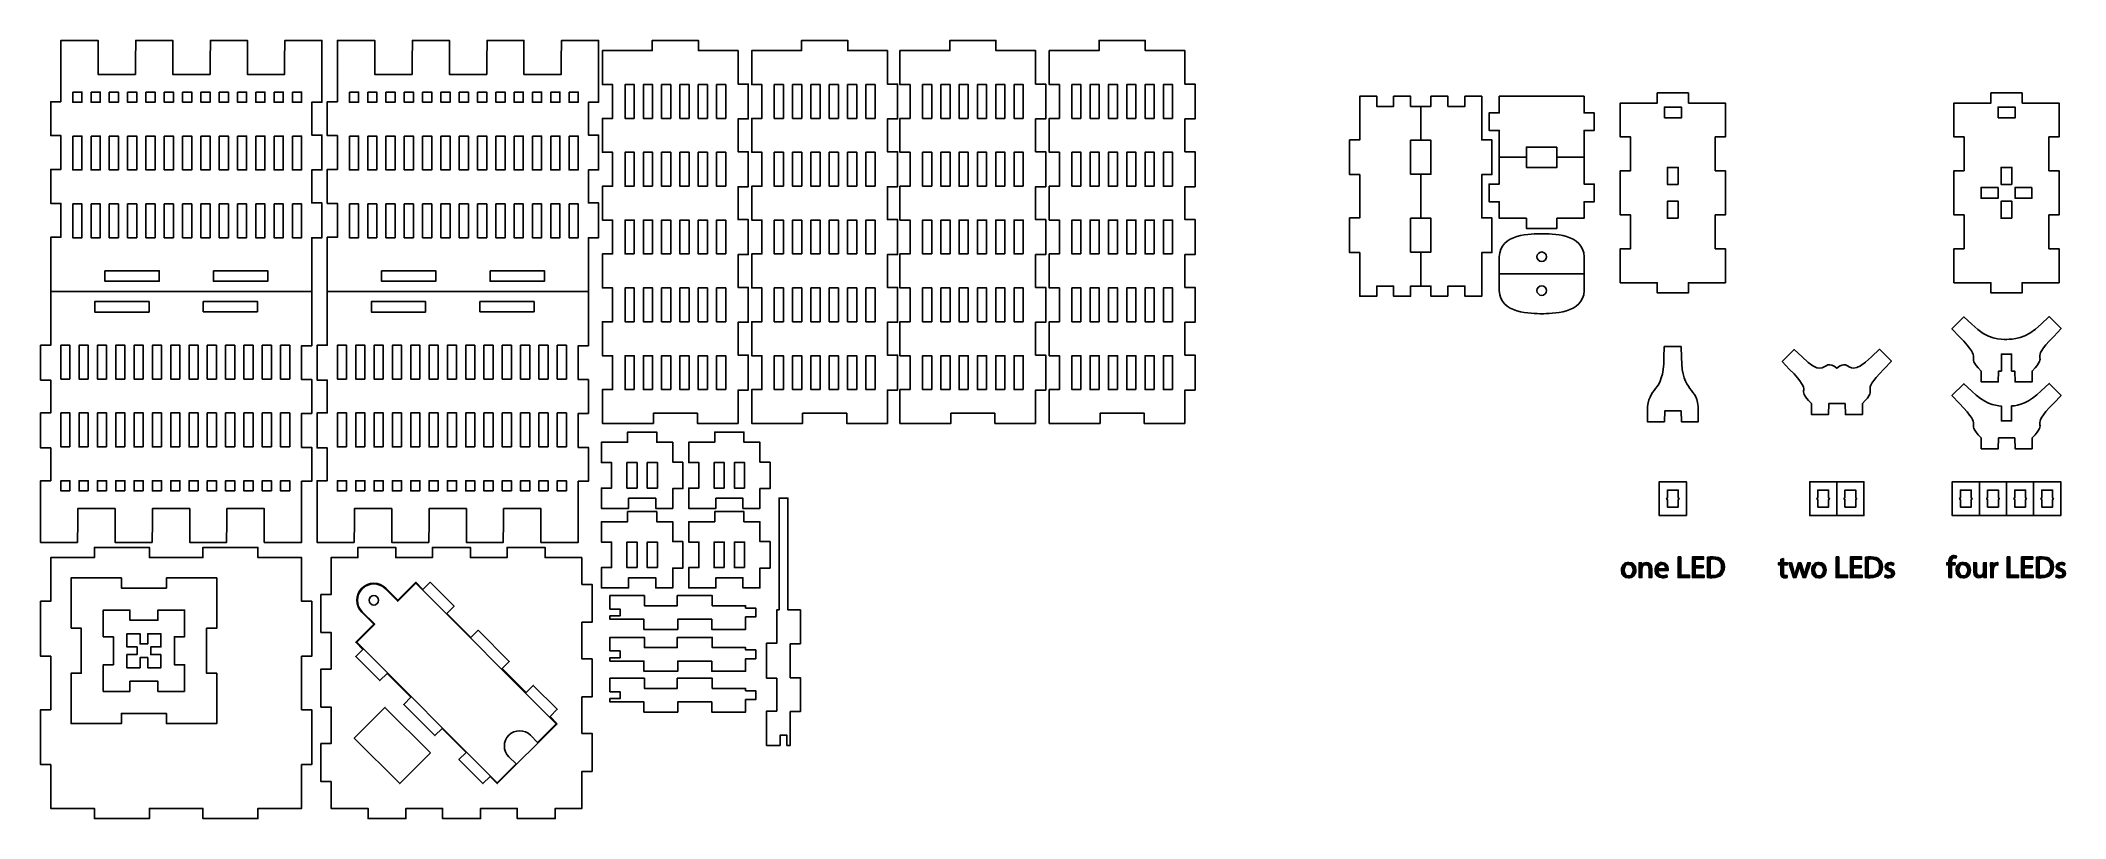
# Model space of a CAD drawing. Extents: x 4 to 601, y -234 to -4.
import ezdxf

# ---------------------------------------------------------------- set-up
doc = ezdxf.new("R2010")
doc.units = 0
doc.layers.add('LAYER_1', color=7, linetype='CONTINUOUS')

# ---------------------------------------------------------------- blocks, each defined once
blk = doc.blocks.new('*U4')
at = {"layer": 'LAYER_1', "color": 250}
for points in [[(470.26, -160.58), (470.25, -160.33), (470.26, -160.07)], [(470.29, -160.82), (470.26, -160.06), (470.29, -159.82)], [(470.26, -160.58), (470.26, -160.07), (470.26, -160.06)], [(470.26, -160.58), (470.26, -160.06), (470.29, -160.82)], [(470.26, -160.58), (470.26, -160.07), (470.26, -160.58)], [(470.34, -161.04), (470.29, -159.81), (470.34, -159.59)], [(470.29, -160.83), (470.29, -159.82), (470.29, -159.81)], [(470.29, -160.83), (470.29, -159.81), (470.34, -161.04)], [(470.29, -160.82), (470.29, -159.82), (470.29, -160.83)], [(470.35, -161.06), (470.34, -159.59), (470.35, -159.57)], [(470.34, -161.04), (470.34, -159.59), (470.35, -161.06)], [(470.41, -161.26), (470.35, -159.57), (470.41, -159.37)], [(470.35, -161.06), (470.35, -159.57), (470.41, -161.26)], [(470.42, -161.28), (470.41, -159.37), (470.42, -159.35)], [(470.41, -161.26), (470.41, -159.37), (470.42, -161.28)], [(470.5, -161.46), (470.42, -159.35), (470.5, -159.17)], [(470.42, -161.28), (470.42, -159.35), (470.5, -161.46)], [(470.51, -161.48), (470.5, -159.17), (470.51, -159.14)], [(470.5, -161.46), (470.5, -159.17), (470.51, -161.48)], [(470.6, -161.64), (470.51, -159.14), (470.6, -158.98)], [(470.51, -161.48), (470.51, -159.14), (470.6, -161.64)], [(470.62, -161.66), (470.6, -158.98), (470.62, -158.95)], [(470.6, -161.64), (470.6, -158.98), (470.62, -161.66)], [(470.72, -161.81), (470.62, -158.95), (470.72, -158.81)], [(470.62, -161.66), (470.62, -158.95), (470.72, -161.81)], [(470.74, -161.83), (470.72, -158.81), (470.74, -158.78)], [(470.72, -161.81), (470.72, -158.81), (470.74, -161.83)], [(470.85, -161.96), (470.74, -158.78), (470.85, -158.65)], [(470.74, -161.83), (470.74, -158.78), (470.85, -161.96)], [(470.88, -161.99), (470.85, -158.65), (470.88, -158.62)], [(470.85, -161.96), (470.85, -158.65), (470.88, -161.99)], [(471, -162.1), (470.88, -158.62), (471, -158.51)], [(470.88, -161.99), (470.88, -158.62), (471, -162.1)], [(471.03, -162.12), (471, -158.51), (471.03, -158.48)], [(471, -162.1), (471, -158.51), (471.03, -162.12)], [(471.05, -162.14), (471.03, -158.48), (471.05, -158.47)], [(471.03, -162.12), (471.03, -158.48), (471.05, -162.14)], [(471.07, -159.99), (471.05, -158.47), (471.07, -158.45)], [(471.05, -162.14), (471.05, -160.3), (471.07, -162.15)], [(471.08, -159.96), (471.07, -158.45), (471.08, -158.45)], [(471.07, -162.15), (471.07, -160.56), (471.08, -162.16)], [(471.13, -159.69), (471.08, -158.45), (471.13, -158.41)], [(471.08, -162.16), (471.08, -160.65), (471.13, -162.2)], [(471.15, -159.63), (471.13, -158.41), (471.15, -158.4)], [(471.13, -162.2), (471.13, -160.88), (471.15, -162.21)], [(471.16, -159.6), (471.15, -158.4), (471.16, -158.39)], [(471.15, -162.21), (471.15, -160.96), (471.16, -162.22)], [(471.2, -159.49), (471.16, -158.39), (471.2, -158.36)], [(471.16, -162.22), (471.16, -160.99), (471.2, -162.24)], [(471.23, -159.4), (471.2, -158.36), (471.23, -158.34)], [(471.2, -162.24), (471.2, -161.08), (471.23, -162.26)], [(471.27, -159.33), (471.23, -158.34), (471.27, -158.32)], [(471.23, -162.26), (471.23, -161.16), (471.27, -162.29)], [(471.29, -159.27), (471.27, -158.32), (471.29, -158.3)], [(471.33, -159.21), (471.29, -158.3), (471.33, -158.28)], [(471.34, -159.19), (471.33, -158.28), (471.34, -158.28)], [(471.37, -159.14), (471.34, -158.28), (471.37, -158.26)], [(471.42, -159.08), (471.37, -158.26), (471.42, -158.23)], [(471.37, -159.14), (471.37, -158.26), (471.37, -158.26)], [(471.46, -159.03), (471.42, -158.23), (471.46, -158.22)], [(471.51, -158.97), (471.46, -158.22), (471.51, -158.19)], [(471.56, -158.92), (471.51, -158.19), (471.56, -158.17)], [(471.51, -158.97), (471.51, -158.19), (471.51, -158.19)], [(471.61, -158.88), (471.56, -158.17), (471.61, -158.15)], [(471.56, -158.92), (471.56, -158.17), (471.56, -158.17)], [(471.67, -158.83), (471.61, -158.15), (471.67, -158.14)], [(471.71, -158.81), (471.67, -158.14), (471.71, -158.12)], [(471.72, -158.8), (471.71, -158.12), (471.72, -158.12)], [(471.76, -158.77), (471.72, -158.12), (471.76, -158.1)], [(471.79, -158.76), (471.76, -158.1), (471.79, -158.1)], [(471.84, -158.73), (471.79, -158.1), (471.84, -158.08)], [(471.91, -158.7), (471.84, -158.08), (471.91, -158.07)], [(471.92, -158.69), (471.91, -158.07), (471.92, -158.07)], [(471.96, -158.68), (471.92, -158.07), (471.96, -158.05)], [(471.97, -158.68), (471.96, -158.05), (471.97, -158.05)], [(472.07, -158.65), (471.97, -158.05), (472.07, -158.04)], [(472.09, -158.64), (472.07, -158.04), (472.09, -158.04)], [(472.12, -158.64), (472.09, -158.04), (472.12, -158.03)], [(472.19, -158.62), (472.12, -158.03), (472.19, -158.02)], [(472.22, -158.62), (472.19, -158.02), (472.22, -158.02)], [(472.23, -158.62), (472.22, -158.02), (472.23, -158.02)], [(472.34, -158.61), (472.23, -158.02), (472.34, -158.02)], [(472.37, -158.61), (472.34, -158.02), (472.37, -158.02)], [(472.39, -158.61), (472.37, -158.02), (472.39, -158.01)], [(472.39, -158.61), (472.39, -158.01), (472.41, -158.61)], [(472.41, -158.61), (472.39, -158.01), (472.41, -158.01)], [(472.41, -158.61), (472.41, -158.01), (472.51, -158.62)], [(472.51, -158.62), (472.51, -158.02), (472.56, -158.62)], [(472.56, -158.62), (472.56, -158.02), (472.64, -158.63)], [(472.64, -158.63), (472.64, -158.02), (472.65, -158.64)], [(472.65, -158.64), (472.65, -158.03), (472.72, -158.65)], [(472.72, -158.65), (472.72, -158.04), (472.73, -158.66)], [(472.73, -158.66), (472.73, -158.04), (472.78, -158.67)], [(472.78, -158.67), (472.78, -158.04), (472.86, -158.7)], [(472.86, -158.7), (472.86, -158.06), (472.86, -158.7)], [(472.86, -158.7), (472.86, -158.06), (472.9, -158.72)], [(472.9, -158.72), (472.9, -158.07), (472.99, -158.77)], [(472.99, -158.77), (472.99, -158.09), (473.02, -158.78)], [(473.02, -158.78), (473.02, -158.09), (473.07, -158.82)], [(473.07, -158.82), (473.07, -158.11), (473.11, -158.85)], [(473.11, -158.85), (473.11, -158.12), (473.12, -158.86)], [(473.12, -158.86), (473.12, -158.13), (473.12, -158.86)], [(473.12, -158.86), (473.12, -158.13), (473.22, -158.94)], [(473.22, -158.94), (473.22, -158.16), (473.23, -158.95)], [(473.23, -158.95), (473.23, -158.16), (473.27, -159)], [(473.27, -159), (473.27, -158.18), (473.31, -159.05)], [(473.31, -159.05), (473.31, -158.2), (473.31, -159.05)], [(473.31, -159.05), (473.31, -158.2), (473.32, -159.06)], [(473.32, -159.06), (473.32, -158.2), (473.4, -159.17)], [(473.4, -159.17), (473.4, -158.24), (473.4, -159.18)], [(473.4, -159.18), (473.4, -158.24), (473.45, -159.27)], [(473.45, -159.27), (473.45, -158.27), (473.48, -159.33)], [(473.48, -159.33), (473.48, -158.28), (473.49, -159.34)], [(473.49, -162.26), (473.48, -161.25), (473.49, -161.23)], [(473.49, -159.34), (473.49, -158.29), (473.53, -159.43)], [(473.53, -162.23), (473.49, -161.23), (473.53, -161.12)], [(473.53, -159.43), (473.53, -158.31), (473.6, -159.62)], [(473.6, -162.19), (473.53, -161.12), (473.6, -160.96)], [(473.6, -159.62), (473.6, -158.36), (473.62, -159.7)], [(473.62, -162.17), (473.6, -160.96), (473.62, -160.84)], [(473.62, -159.7), (473.62, -158.37), (473.62, -159.71)], [(473.62, -159.71), (473.62, -158.37), (473.66, -159.88)], [(473.66, -162.15), (473.62, -160.84), (473.66, -160.7)], [(473.62, -162.17), (473.62, -160.84), (473.62, -160.84)], [(473.66, -159.88), (473.66, -158.4), (473.67, -159.95)], [(473.67, -162.14), (473.66, -160.7), (473.67, -160.64)], [(473.67, -159.95), (473.67, -158.41), (473.68, -160)], [(473.68, -162.13), (473.67, -160.64), (473.68, -160.52)], [(473.68, -160), (473.68, -158.42), (473.7, -160.28)], [(473.7, -162.11), (473.68, -160.52), (473.7, -160.28)], [(471.27, -162.29), (471.27, -161.25), (471.29, -162.3)], [(471.29, -162.3), (471.29, -161.3), (471.33, -162.33)], [(471.33, -162.33), (471.33, -161.36), (471.34, -162.33)], [(471.34, -162.33), (471.34, -161.38), (471.37, -162.34)], [(471.37, -162.34), (471.37, -161.42), (471.37, -162.35)], [(471.37, -162.35), (471.37, -161.43), (471.42, -162.37)], [(471.42, -162.37), (471.42, -161.49), (471.46, -162.38)], [(471.46, -162.38), (471.46, -161.54), (471.51, -162.41)], [(471.51, -162.41), (471.51, -161.6), (471.51, -162.41)], [(471.51, -162.41), (471.51, -161.6), (471.56, -162.43)], [(471.56, -162.43), (471.56, -161.64), (471.56, -162.43)], [(471.56, -162.43), (471.56, -161.65), (471.61, -162.45)], [(471.61, -162.45), (471.61, -161.7), (471.67, -162.46)], [(471.67, -162.46), (471.67, -161.73), (471.71, -162.48)], [(471.71, -162.48), (471.71, -161.77), (471.72, -162.48)], [(471.72, -162.48), (471.72, -161.78), (471.76, -162.49)], [(471.76, -162.49), (471.76, -161.8), (471.79, -162.5)], [(471.79, -162.5), (471.79, -161.81), (471.84, -162.51)], [(471.84, -162.51), (471.84, -161.85), (471.91, -162.53)], [(471.91, -162.53), (471.91, -161.88), (471.92, -162.53)], [(471.92, -162.53), (471.92, -161.88), (471.96, -162.54)], [(471.96, -162.54), (471.96, -161.9), (471.97, -162.54)], [(471.97, -162.54), (471.97, -161.9), (472.07, -162.55)], [(472.07, -162.55), (472.07, -161.93), (472.09, -162.55)], [(472.09, -162.55), (472.09, -161.94), (472.12, -162.56)], [(472.12, -162.56), (472.12, -161.95), (472.19, -162.56)], [(472.19, -162.56), (472.19, -161.96), (472.22, -162.56)], [(472.22, -162.56), (472.22, -161.96), (472.23, -162.56)], [(472.23, -162.56), (472.23, -161.97), (472.34, -162.57)], [(472.39, -162.56), (472.37, -161.97), (472.39, -161.97)], [(472.41, -162.56), (472.39, -161.97), (472.41, -161.97)], [(472.51, -162.55), (472.41, -161.97), (472.51, -161.97)], [(472.56, -162.55), (472.51, -161.97), (472.56, -161.96)], [(472.64, -162.54), (472.56, -161.96), (472.64, -161.94)], [(472.65, -162.54), (472.64, -161.94), (472.65, -161.94)], [(472.72, -162.54), (472.65, -161.94), (472.72, -161.92)], [(472.73, -162.53), (472.72, -161.92), (472.73, -161.91)], [(472.78, -162.52), (472.73, -161.91), (472.78, -161.9)], [(472.86, -162.5), (472.78, -161.9), (472.86, -161.87)], [(472.9, -162.49), (472.86, -161.86), (472.9, -161.85)], [(472.86, -162.5), (472.86, -161.87), (472.86, -161.86)], [(472.99, -162.47), (472.9, -161.85), (472.99, -161.79)], [(473.02, -162.46), (472.99, -161.79), (473.02, -161.78)], [(473.07, -162.45), (473.02, -161.78), (473.07, -161.74)], [(473.11, -162.44), (473.07, -161.74), (473.11, -161.71)], [(473.12, -162.43), (473.11, -161.71), (473.12, -161.7)], [(473.22, -162.39), (473.12, -161.7), (473.22, -161.61)], [(473.12, -162.43), (473.12, -161.7), (473.12, -161.7)], [(473.23, -162.39), (473.22, -161.61), (473.23, -161.6)], [(473.27, -162.37), (473.23, -161.6), (473.27, -161.56)], [(473.31, -162.36), (473.27, -161.56), (473.31, -161.51)], [(473.31, -162.35), (473.31, -161.51), (473.31, -161.5)], [(473.32, -162.35), (473.31, -161.5), (473.32, -161.5)], [(473.4, -162.31), (473.32, -161.5), (473.4, -161.39)], [(473.45, -162.28), (473.4, -161.38), (473.45, -161.3)], [(473.4, -162.31), (473.4, -161.39), (473.4, -161.38)], [(473.48, -162.27), (473.45, -161.3), (473.48, -161.25)]]:
    blk.add_solid(points, dxfattribs=at)
at = {"layer": 'LAYER_1', "color": 250, "extrusion": (0, 0, -1)}
for points in [[(-471.05, -160.3), (-471.05, -158.47), (-471.07, -159.99)], [(-471.07, -162.15), (-471.05, -160.3), (-471.07, -160.56)], [(-471.07, -159.99), (-471.07, -158.45), (-471.08, -159.96)], [(-471.08, -162.16), (-471.07, -160.56), (-471.08, -160.65)], [(-471.08, -159.96), (-471.08, -158.45), (-471.13, -159.69)], [(-471.13, -162.2), (-471.08, -160.65), (-471.13, -160.88)], [(-471.13, -159.69), (-471.13, -158.41), (-471.15, -159.63)], [(-471.15, -162.21), (-471.13, -160.88), (-471.15, -160.96)], [(-471.15, -159.63), (-471.15, -158.4), (-471.16, -159.6)], [(-471.16, -162.22), (-471.15, -160.96), (-471.16, -160.99)], [(-471.16, -159.6), (-471.16, -158.39), (-471.2, -159.49)], [(-471.2, -162.24), (-471.16, -160.99), (-471.2, -161.08)], [(-471.2, -159.49), (-471.2, -158.36), (-471.23, -159.4)], [(-471.23, -162.26), (-471.2, -161.08), (-471.23, -161.16)], [(-471.23, -159.4), (-471.23, -158.34), (-471.27, -159.33)], [(-471.27, -162.29), (-471.23, -161.16), (-471.27, -161.25)], [(-471.27, -159.33), (-471.27, -158.32), (-471.29, -159.27)], [(-471.29, -159.27), (-471.29, -158.3), (-471.33, -159.21)], [(-471.33, -159.21), (-471.33, -158.28), (-471.34, -159.19)], [(-471.34, -159.19), (-471.34, -158.28), (-471.37, -159.14)], [(-471.37, -159.14), (-471.37, -158.26), (-471.37, -159.14)], [(-471.37, -159.14), (-471.37, -158.26), (-471.42, -159.08)], [(-471.42, -159.08), (-471.42, -158.23), (-471.46, -159.03)], [(-471.46, -159.03), (-471.46, -158.22), (-471.51, -158.97)], [(-471.51, -158.97), (-471.51, -158.19), (-471.51, -158.97)], [(-471.51, -158.97), (-471.51, -158.19), (-471.56, -158.92)], [(-471.56, -158.92), (-471.56, -158.17), (-471.56, -158.92)], [(-471.56, -158.92), (-471.56, -158.17), (-471.61, -158.88)], [(-471.61, -158.88), (-471.61, -158.15), (-471.67, -158.83)], [(-471.67, -158.83), (-471.67, -158.14), (-471.71, -158.81)], [(-471.71, -158.81), (-471.71, -158.12), (-471.72, -158.8)], [(-471.72, -158.8), (-471.72, -158.12), (-471.76, -158.77)], [(-471.76, -158.77), (-471.76, -158.1), (-471.79, -158.76)], [(-471.79, -158.76), (-471.79, -158.1), (-471.84, -158.73)], [(-471.84, -158.73), (-471.84, -158.08), (-471.91, -158.7)], [(-471.91, -158.7), (-471.91, -158.07), (-471.92, -158.69)], [(-471.92, -158.69), (-471.92, -158.07), (-471.96, -158.68)], [(-471.96, -158.68), (-471.96, -158.05), (-471.97, -158.68)], [(-471.97, -158.68), (-471.97, -158.05), (-472.07, -158.65)], [(-472.07, -158.65), (-472.07, -158.04), (-472.09, -158.64)], [(-472.09, -158.64), (-472.09, -158.04), (-472.12, -158.64)], [(-472.12, -158.64), (-472.12, -158.03), (-472.19, -158.62)], [(-472.19, -158.62), (-472.19, -158.02), (-472.22, -158.62)], [(-472.22, -158.62), (-472.22, -158.02), (-472.23, -158.62)], [(-472.23, -158.62), (-472.23, -158.02), (-472.34, -158.61)], [(-472.34, -158.61), (-472.34, -158.02), (-472.37, -158.61)], [(-472.37, -158.61), (-472.37, -158.02), (-472.39, -158.61)], [(-472.51, -158.62), (-472.41, -158.01), (-472.51, -158.02)], [(-472.56, -158.62), (-472.51, -158.02), (-472.56, -158.02)], [(-472.64, -158.63), (-472.56, -158.02), (-472.64, -158.02)], [(-472.65, -158.64), (-472.64, -158.02), (-472.65, -158.03)], [(-472.72, -158.65), (-472.65, -158.03), (-472.72, -158.04)], [(-472.73, -158.66), (-472.72, -158.04), (-472.73, -158.04)], [(-472.78, -158.67), (-472.73, -158.04), (-472.78, -158.04)], [(-472.86, -158.7), (-472.78, -158.04), (-472.86, -158.06)], [(-472.86, -158.7), (-472.86, -158.06), (-472.86, -158.06)], [(-472.9, -158.72), (-472.86, -158.06), (-472.9, -158.07)], [(-472.99, -158.77), (-472.9, -158.07), (-472.99, -158.09)], [(-473.02, -158.78), (-472.99, -158.09), (-473.02, -158.09)], [(-473.07, -158.82), (-473.02, -158.09), (-473.07, -158.11)], [(-473.11, -158.85), (-473.07, -158.11), (-473.11, -158.12)], [(-473.12, -158.86), (-473.11, -158.12), (-473.12, -158.13)], [(-473.12, -158.86), (-473.12, -158.13), (-473.12, -158.13)], [(-473.22, -158.94), (-473.12, -158.13), (-473.22, -158.16)], [(-473.23, -158.95), (-473.22, -158.16), (-473.23, -158.16)], [(-473.27, -159), (-473.23, -158.16), (-473.27, -158.18)], [(-473.31, -159.05), (-473.27, -158.18), (-473.31, -158.2)], [(-473.31, -159.05), (-473.31, -158.2), (-473.31, -158.2)], [(-473.32, -159.06), (-473.31, -158.2), (-473.32, -158.2)], [(-473.4, -159.17), (-473.32, -158.2), (-473.4, -158.24)], [(-473.4, -159.18), (-473.4, -158.24), (-473.4, -158.24)], [(-473.45, -159.27), (-473.4, -158.24), (-473.45, -158.27)], [(-473.48, -159.33), (-473.45, -158.27), (-473.48, -158.28)], [(-473.49, -159.34), (-473.48, -158.28), (-473.49, -158.29)], [(-473.53, -159.43), (-473.49, -158.29), (-473.53, -158.31)], [(-473.49, -162.26), (-473.49, -161.23), (-473.53, -162.23)], [(-473.6, -159.62), (-473.53, -158.31), (-473.6, -158.36)], [(-473.53, -162.23), (-473.53, -161.12), (-473.6, -162.19)], [(-473.62, -159.7), (-473.6, -158.36), (-473.62, -158.37)], [(-473.6, -162.19), (-473.6, -160.96), (-473.62, -162.17)], [(-473.62, -159.71), (-473.62, -158.37), (-473.62, -158.37)], [(-473.66, -159.88), (-473.62, -158.37), (-473.66, -158.4)], [(-473.62, -162.17), (-473.62, -160.84), (-473.62, -162.17)], [(-473.62, -162.17), (-473.62, -160.84), (-473.66, -162.15)], [(-473.67, -159.95), (-473.66, -158.4), (-473.67, -158.41)], [(-473.66, -162.15), (-473.66, -160.7), (-473.67, -162.14)], [(-473.68, -160), (-473.67, -158.41), (-473.68, -158.42)], [(-473.67, -162.14), (-473.67, -160.64), (-473.68, -162.13)], [(-473.7, -160.28), (-473.68, -158.42), (-473.7, -158.43)], [(-473.68, -162.13), (-473.68, -160.52), (-473.7, -162.11)], [(-473.7, -162.11), (-473.7, -158.43), (-473.78, -162.04)], [(-473.78, -162.04), (-473.7, -158.43), (-473.78, -158.49)], [(-473.78, -162.04), (-473.78, -158.49), (-473.82, -162.02)], [(-473.82, -162.02), (-473.78, -158.49), (-473.82, -158.53)], [(-473.82, -162.02), (-473.82, -158.53), (-473.93, -161.9)], [(-473.93, -161.9), (-473.82, -158.53), (-473.93, -158.63)], [(-473.93, -161.9), (-473.93, -158.63), (-473.96, -161.86)], [(-473.96, -161.86), (-473.93, -158.63), (-473.96, -158.68)], [(-473.96, -161.86), (-473.96, -158.68), (-474.06, -161.75)], [(-474.06, -161.75), (-473.96, -158.68), (-474.06, -158.79)], [(-474.06, -161.75), (-474.06, -158.79), (-474.1, -161.69)], [(-474.1, -161.69), (-474.06, -158.79), (-474.1, -158.85)], [(-474.1, -161.69), (-474.1, -158.85), (-474.17, -161.57)], [(-474.17, -161.57), (-474.1, -158.85), (-474.17, -158.96)], [(-474.17, -161.57), (-474.17, -158.96), (-474.22, -161.51)], [(-474.22, -161.51), (-474.17, -158.96), (-474.22, -159.04)], [(-474.22, -161.51), (-474.22, -159.04), (-474.27, -161.39)], [(-474.27, -161.39), (-474.22, -159.04), (-474.27, -159.14)], [(-474.27, -161.39), (-474.27, -159.14), (-474.32, -161.3)], [(-474.32, -161.3), (-474.27, -159.14), (-474.32, -159.25)], [(-474.32, -161.3), (-474.32, -159.25), (-474.36, -161.18)], [(-474.36, -161.18), (-474.32, -159.25), (-474.36, -159.34)], [(-474.36, -161.18), (-474.36, -159.34), (-474.4, -161.07)], [(-474.4, -161.07), (-474.36, -159.34), (-474.4, -159.48)], [(-474.4, -161.07), (-474.4, -159.48), (-474.42, -160.97)], [(-474.42, -160.97), (-474.4, -159.48), (-474.42, -159.55)], [(-474.42, -160.97), (-474.42, -159.55), (-474.46, -160.82)], [(-474.46, -160.82), (-474.42, -159.55), (-474.46, -159.72)], [(-474.46, -160.82), (-474.46, -159.72), (-474.47, -160.74)], [(-474.47, -160.74), (-474.46, -159.72), (-474.47, -159.78)], [(-474.47, -160.74), (-474.47, -159.78), (-474.49, -160.55)], [(-474.49, -160.55), (-474.47, -159.78), (-474.49, -159.99)], [(-474.49, -160.55), (-474.49, -159.99), (-474.5, -160.48)], [(-474.5, -160.48), (-474.49, -159.99), (-474.5, -160.01)], [(-474.5, -160.48), (-474.5, -160.01), (-474.51, -160.25)], [(-471.29, -162.3), (-471.27, -161.25), (-471.29, -161.3)], [(-471.33, -162.33), (-471.29, -161.3), (-471.33, -161.36)], [(-471.34, -162.33), (-471.33, -161.36), (-471.34, -161.38)], [(-471.37, -162.34), (-471.34, -161.38), (-471.37, -161.42)], [(-471.37, -162.35), (-471.37, -161.42), (-471.37, -161.43)], [(-471.42, -162.37), (-471.37, -161.43), (-471.42, -161.49)], [(-471.46, -162.38), (-471.42, -161.49), (-471.46, -161.54)], [(-471.51, -162.41), (-471.46, -161.54), (-471.51, -161.6)], [(-471.51, -162.41), (-471.51, -161.6), (-471.51, -161.6)], [(-471.56, -162.43), (-471.51, -161.6), (-471.56, -161.64)], [(-471.56, -162.43), (-471.56, -161.64), (-471.56, -161.65)], [(-471.61, -162.45), (-471.56, -161.65), (-471.61, -161.7)], [(-471.67, -162.46), (-471.61, -161.7), (-471.67, -161.73)], [(-471.71, -162.48), (-471.67, -161.73), (-471.71, -161.77)], [(-471.72, -162.48), (-471.71, -161.77), (-471.72, -161.78)], [(-471.76, -162.49), (-471.72, -161.78), (-471.76, -161.8)], [(-471.79, -162.5), (-471.76, -161.8), (-471.79, -161.81)], [(-471.84, -162.51), (-471.79, -161.81), (-471.84, -161.85)], [(-471.91, -162.53), (-471.84, -161.85), (-471.91, -161.88)], [(-471.92, -162.53), (-471.91, -161.88), (-471.92, -161.88)], [(-471.96, -162.54), (-471.92, -161.88), (-471.96, -161.9)], [(-471.97, -162.54), (-471.96, -161.9), (-471.97, -161.9)], [(-472.07, -162.55), (-471.97, -161.9), (-472.07, -161.93)], [(-472.09, -162.55), (-472.07, -161.93), (-472.09, -161.94)], [(-472.12, -162.56), (-472.09, -161.94), (-472.12, -161.95)], [(-472.19, -162.56), (-472.12, -161.95), (-472.19, -161.96)], [(-472.22, -162.56), (-472.19, -161.96), (-472.22, -161.96)], [(-472.23, -162.56), (-472.22, -161.96), (-472.23, -161.97)], [(-472.34, -162.57), (-472.23, -161.97), (-472.34, -161.97)], [(-472.34, -162.57), (-472.34, -161.97), (-472.37, -162.56)], [(-472.37, -162.56), (-472.34, -161.97), (-472.37, -161.97)], [(-472.37, -162.56), (-472.37, -161.97), (-472.39, -162.56)], [(-472.39, -162.56), (-472.39, -161.97), (-472.41, -162.56)], [(-472.41, -162.56), (-472.41, -161.97), (-472.51, -162.55)], [(-472.51, -162.55), (-472.51, -161.97), (-472.56, -162.55)], [(-472.56, -162.55), (-472.56, -161.96), (-472.64, -162.54)], [(-472.64, -162.54), (-472.64, -161.94), (-472.65, -162.54)], [(-472.65, -162.54), (-472.65, -161.94), (-472.72, -162.54)], [(-472.72, -162.54), (-472.72, -161.92), (-472.73, -162.53)], [(-472.73, -162.53), (-472.73, -161.91), (-472.78, -162.52)], [(-472.78, -162.52), (-472.78, -161.9), (-472.86, -162.5)], [(-472.86, -162.5), (-472.86, -161.86), (-472.9, -162.49)], [(-472.86, -162.5), (-472.86, -161.87), (-472.86, -162.5)], [(-472.9, -162.49), (-472.9, -161.85), (-472.99, -162.47)], [(-472.99, -162.47), (-472.99, -161.79), (-473.02, -162.46)], [(-473.02, -162.46), (-473.02, -161.78), (-473.07, -162.45)], [(-473.07, -162.45), (-473.07, -161.74), (-473.11, -162.44)], [(-473.11, -162.44), (-473.11, -161.71), (-473.12, -162.43)], [(-473.12, -162.43), (-473.12, -161.7), (-473.12, -162.43)], [(-473.12, -162.43), (-473.12, -161.7), (-473.22, -162.39)], [(-473.22, -162.39), (-473.22, -161.61), (-473.23, -162.39)], [(-473.23, -162.39), (-473.23, -161.6), (-473.27, -162.37)], [(-473.27, -162.37), (-473.27, -161.56), (-473.31, -162.36)], [(-473.31, -162.35), (-473.31, -161.5), (-473.32, -162.35)], [(-473.31, -162.36), (-473.31, -161.51), (-473.31, -162.35)], [(-473.32, -162.35), (-473.32, -161.5), (-473.4, -162.31)], [(-473.4, -162.31), (-473.4, -161.38), (-473.45, -162.28)], [(-473.4, -162.31), (-473.4, -161.39), (-473.4, -162.31)], [(-473.45, -162.28), (-473.45, -161.3), (-473.48, -162.27)], [(-473.48, -162.27), (-473.48, -161.25), (-473.49, -162.26)]]:
    blk.add_solid(points, dxfattribs=at)
blk = doc.blocks.new('*U5')
at = {"layer": 'LAYER_1', "color": 250, "extrusion": (0, 0, -1)}
for points in [[(-475.5, -158.67), (-475.47, -158.11), (-475.5, -158.11)], [(-475.51, -159.29), (-475.5, -158.11), (-475.51, -158.11)], [(-475.51, -162.47), (-475.51, -158.11), (-476.17, -162.47)], [(-476.17, -162.47), (-475.51, -158.11), (-476.17, -158.11)], [(-476.17, -162.47), (-476.17, -158.11), (-476.22, -162.47)], [(-476.22, -162.47), (-476.17, -158.11), (-476.22, -158.83)], [(-476.22, -162.47), (-476.22, -158.83), (-476.23, -162.47)], [(-476.23, -162.47), (-476.22, -158.83), (-476.23, -158.83)], [(-476.23, -162.47), (-476.23, -158.83), (-476.3, -162.47)], [(-476.3, -159.85), (-476.3, -158.73), (-476.31, -159.65)], [(-476.31, -159.65), (-476.31, -158.71), (-476.33, -159.58)], [(-476.33, -159.58), (-476.33, -158.68), (-476.35, -159.48)], [(-476.35, -159.48), (-476.35, -158.65), (-476.41, -159.32)], [(-476.41, -159.32), (-476.41, -158.57), (-476.45, -159.26)], [(-476.45, -159.26), (-476.45, -158.53), (-476.5, -159.17)], [(-476.5, -159.17), (-476.5, -158.48), (-476.6, -159.05)], [(-476.6, -159.05), (-476.6, -158.39), (-476.61, -159.03)], [(-476.61, -159.03), (-476.61, -158.38), (-476.74, -158.91)], [(-476.74, -158.91), (-476.74, -158.29), (-476.77, -158.89)], [(-476.77, -158.89), (-476.77, -158.27), (-476.88, -158.81)], [(-476.88, -158.81), (-476.88, -158.2), (-476.96, -158.78)], [(-476.96, -158.78), (-476.96, -158.16), (-477.05, -158.74)], [(-477.05, -158.74), (-477.05, -158.13), (-477.18, -158.7)], [(-477.18, -158.7), (-477.18, -158.08), (-477.22, -158.69)], [(-477.22, -158.69), (-477.22, -158.07), (-477.41, -158.67)], [(-477.89, -158.77), (-477.67, -158.01), (-477.89, -158.03)], [(-477.91, -158.79), (-477.89, -158.03), (-477.91, -158.03)], [(-478.06, -158.89), (-477.91, -158.03), (-478.06, -158.07)], [(-478.17, -159.02), (-478.06, -158.07), (-478.17, -158.09)], [(-478.2, -159.05), (-478.17, -158.09), (-478.2, -158.11)], [(-478.3, -159.24), (-478.2, -158.11), (-478.3, -158.15)], [(-478.37, -159.46), (-478.3, -158.15), (-478.37, -158.18)], [(-478.41, -159.7), (-478.37, -158.18), (-478.41, -158.2)], [(-478.42, -159.96), (-478.41, -158.2), (-478.42, -158.2)], [(-478.42, -162.47), (-478.42, -158.2), (-478.43, -162.47)], [(-478.43, -162.47), (-478.42, -158.2), (-478.43, -158.21)], [(-478.43, -162.47), (-478.43, -158.21), (-478.67, -162.47)], [(-478.67, -162.47), (-478.43, -158.21), (-478.67, -158.38)], [(-478.67, -162.47), (-478.67, -158.38), (-478.78, -162.47)], [(-478.78, -162.47), (-478.67, -158.38), (-478.78, -158.49)], [(-478.78, -162.47), (-478.78, -158.49), (-478.89, -162.47)], [(-478.89, -162.47), (-478.78, -158.49), (-478.89, -158.62)], [(-478.89, -162.47), (-478.89, -158.62), (-478.98, -162.47)], [(-478.98, -162.47), (-478.89, -158.62), (-478.98, -158.78)], [(-478.98, -162.47), (-478.98, -158.78), (-479.06, -162.47)], [(-479.06, -162.47), (-478.98, -158.78), (-479.06, -158.95)], [(-479.06, -162.47), (-479.06, -158.95), (-479.12, -162.47)], [(-479.12, -162.47), (-479.06, -158.95), (-479.12, -159.14)], [(-479.12, -162.47), (-479.12, -159.14), (-479.17, -162.47)], [(-479.17, -162.47), (-479.12, -159.14), (-479.17, -159.36)], [(-479.17, -162.47), (-479.17, -159.36), (-479.2, -162.47)], [(-479.2, -162.47), (-479.17, -159.36), (-479.2, -159.6)], [(-479.2, -162.47), (-479.2, -159.6), (-479.21, -162.47)], [(-479.21, -162.47), (-479.2, -159.6), (-479.21, -159.87)]]:
    blk.add_solid(points, dxfattribs=at)
at = {"layer": 'LAYER_1', "color": 250}
for points in [[(475.5, -158.67), (475.5, -158.11), (475.51, -159.29)], [(476.3, -162.47), (476.23, -158.83), (476.3, -158.73)], [(476.31, -159.65), (476.3, -158.73), (476.31, -158.71)], [(476.33, -159.58), (476.31, -158.71), (476.33, -158.68)], [(476.35, -159.48), (476.33, -158.68), (476.35, -158.65)], [(476.41, -159.32), (476.35, -158.65), (476.41, -158.57)], [(476.45, -159.26), (476.41, -158.57), (476.45, -158.53)], [(476.5, -159.17), (476.45, -158.53), (476.5, -158.48)], [(476.6, -159.05), (476.5, -158.48), (476.6, -158.39)], [(476.61, -159.03), (476.6, -158.39), (476.61, -158.38)], [(476.74, -158.91), (476.61, -158.38), (476.74, -158.29)], [(476.77, -158.89), (476.74, -158.29), (476.77, -158.27)], [(476.88, -158.81), (476.77, -158.27), (476.88, -158.2)], [(476.96, -158.78), (476.88, -158.2), (476.96, -158.16)], [(477.05, -158.74), (476.96, -158.16), (477.05, -158.13)], [(477.18, -158.7), (477.05, -158.13), (477.18, -158.08)], [(477.22, -158.69), (477.18, -158.08), (477.22, -158.07)], [(477.41, -158.67), (477.22, -158.07), (477.41, -158.03)], [(477.67, -158.7), (477.41, -158.03), (477.67, -158.01)], [(477.41, -158.67), (477.41, -158.03), (477.41, -158.67)], [(477.41, -158.67), (477.41, -158.03), (477.41, -158.03)], [(477.41, -158.67), (477.41, -158.03), (477.67, -158.7)], [(477.67, -158.7), (477.67, -158.01), (477.67, -158.7)], [(477.67, -158.7), (477.67, -158.01), (477.67, -158.01)], [(477.67, -158.7), (477.67, -158.01), (477.89, -158.77)], [(477.89, -158.77), (477.89, -158.03), (477.91, -158.79)], [(477.91, -158.79), (477.91, -158.03), (478.06, -158.89)], [(478.06, -158.89), (478.06, -158.07), (478.17, -159.02)], [(478.17, -159.02), (478.17, -158.09), (478.2, -159.05)], [(478.2, -159.05), (478.2, -158.11), (478.3, -159.24)], [(478.3, -159.24), (478.3, -158.15), (478.37, -159.46)], [(478.37, -159.46), (478.37, -158.18), (478.41, -159.7)], [(478.41, -159.7), (478.41, -158.2), (478.42, -159.96)]]:
    blk.add_solid(points, dxfattribs=at)
blk = doc.blocks.new('*U6')
at = {"layer": 'LAYER_1', "color": 250}
for points in [[(480.22, -160.82), (480.19, -160.12), (480.22, -159.88)], [(480.19, -160.6), (480.19, -160.36), (480.19, -160.12)], [(480.19, -160.6), (480.19, -160.12), (480.19, -160.6)], [(480.19, -160.6), (480.19, -160.12), (480.19, -160.12)], [(480.19, -160.6), (480.19, -160.12), (480.22, -160.82)], [(480.27, -161.04), (480.22, -159.88), (480.27, -159.66)], [(480.22, -160.82), (480.22, -159.88), (480.22, -160.83)], [(480.22, -160.83), (480.22, -159.88), (480.22, -159.88)], [(480.22, -160.83), (480.22, -159.88), (480.27, -161.04)], [(480.33, -161.24), (480.27, -159.65), (480.33, -159.44)], [(480.27, -161.05), (480.27, -159.66), (480.27, -159.65)], [(480.27, -161.05), (480.27, -159.65), (480.33, -161.24)], [(480.27, -161.04), (480.27, -159.66), (480.27, -161.05)], [(480.4, -161.43), (480.33, -159.43), (480.4, -159.24)], [(480.33, -161.26), (480.33, -159.44), (480.33, -159.43)], [(480.33, -161.26), (480.33, -159.43), (480.4, -161.43)], [(480.33, -161.24), (480.33, -159.44), (480.33, -161.26)], [(480.41, -161.45), (480.4, -159.24), (480.41, -159.22)], [(480.4, -161.43), (480.4, -159.24), (480.41, -161.45)], [(480.5, -161.61), (480.41, -159.22), (480.5, -159.04)], [(480.41, -161.45), (480.41, -159.22), (480.5, -161.61)], [(480.51, -161.64), (480.5, -159.04), (480.51, -159.02)], [(480.5, -161.61), (480.5, -159.04), (480.51, -161.64)], [(480.61, -161.78), (480.51, -159.02), (480.61, -158.86)], [(480.51, -161.64), (480.51, -159.02), (480.61, -161.78)], [(480.62, -161.8), (480.61, -158.86), (480.62, -158.84)], [(480.61, -161.78), (480.61, -158.86), (480.62, -161.8)], [(480.73, -161.93), (480.62, -158.84), (480.73, -158.7)], [(480.62, -161.8), (480.62, -158.84), (480.73, -161.93)], [(480.75, -161.95), (480.73, -158.7), (480.75, -158.67)], [(480.73, -161.93), (480.73, -158.7), (480.75, -161.95)], [(480.87, -162.06), (480.75, -158.67), (480.87, -158.54)], [(480.75, -161.95), (480.75, -158.67), (480.87, -162.06)], [(480.9, -162.09), (480.87, -158.54), (480.9, -158.52)], [(480.87, -162.06), (480.87, -158.54), (480.9, -162.09)], [(480.94, -162.12), (480.9, -158.52), (480.94, -158.48)], [(480.9, -162.09), (480.9, -158.52), (480.94, -162.12)], [(480.95, -160.43), (480.94, -158.48), (480.95, -158.47)], [(480.94, -162.12), (480.94, -160.43), (480.95, -162.13)], [(480.98, -159.71), (480.95, -158.47), (480.98, -158.45)], [(480.95, -162.13), (480.95, -160.53), (480.98, -162.15)], [(480.99, -159.65), (480.98, -158.45), (480.99, -158.44)], [(480.98, -162.15), (480.98, -160.81), (480.99, -162.16)], [(481.02, -159.53), (480.99, -158.44), (481.02, -158.41)], [(480.99, -162.16), (480.99, -160.84), (481.02, -162.18)], [(481.05, -159.43), (481.02, -158.41), (481.05, -158.39)], [(481.02, -162.18), (481.02, -160.96), (481.05, -162.21)], [(481.06, -159.42), (481.05, -158.39), (481.06, -158.39)], [(481.05, -162.21), (481.05, -161.07), (481.06, -162.21)], [(481.07, -159.4), (481.06, -158.39), (481.07, -158.38)], [(481.06, -162.21), (481.06, -161.09), (481.07, -162.22)], [(481.15, -159.22), (481.07, -158.38), (481.15, -158.32)], [(481.07, -162.22), (481.07, -161.12), (481.15, -162.26)], [(481.19, -159.15), (481.15, -158.32), (481.19, -158.29)], [(481.21, -159.12), (481.19, -158.29), (481.21, -158.28)], [(481.24, -159.08), (481.21, -158.28), (481.24, -158.27)], [(481.21, -159.11), (481.21, -158.28), (481.21, -158.28)], [(481.28, -159.02), (481.24, -158.27), (481.28, -158.25)], [(481.36, -158.93), (481.28, -158.25), (481.36, -158.2)], [(481.37, -158.91), (481.36, -158.2), (481.37, -158.2)], [(481.4, -158.89), (481.37, -158.2), (481.4, -158.19)], [(481.43, -158.86), (481.4, -158.19), (481.43, -158.17)], [(481.45, -158.84), (481.43, -158.17), (481.45, -158.17)], [(481.54, -158.77), (481.45, -158.17), (481.54, -158.13)], [(481.57, -158.75), (481.54, -158.13), (481.57, -158.12)], [(481.62, -158.72), (481.57, -158.12), (481.62, -158.1)], [(481.63, -158.71), (481.62, -158.1), (481.63, -158.1)], [(481.65, -158.7), (481.63, -158.1), (481.65, -158.1)], [(481.76, -158.65), (481.65, -158.1), (481.76, -158.06)], [(481.78, -158.65), (481.76, -158.06), (481.78, -158.06)], [(481.85, -158.62), (481.78, -158.06), (481.85, -158.05)], [(481.87, -158.62), (481.85, -158.05), (481.87, -158.05)], [(481.89, -158.61), (481.87, -158.05), (481.89, -158.04)], [(482, -158.59), (481.89, -158.04), (482, -158.03)], [(482.02, -158.59), (482, -158.03), (482.02, -158.02)], [(482.08, -158.59), (482.02, -158.02), (482.08, -158.02)], [(482.14, -158.58), (482.08, -158.02), (482.14, -158.02)], [(482.17, -158.58), (482.14, -158.02), (482.17, -158.02)], [(482.23, -158.58), (482.17, -158.02), (482.23, -158.01)], [(482.17, -158.58), (482.17, -158.02), (482.23, -158.58)], [(482.23, -158.58), (482.23, -158.01), (482.32, -158.59)], [(482.32, -158.59), (482.32, -158.02), (482.33, -158.59)], [(482.33, -158.59), (482.33, -158.02), (482.44, -158.61)], [(482.44, -158.61), (482.44, -158.03), (482.47, -158.62)], [(482.47, -158.62), (482.47, -158.03), (482.48, -158.62)], [(482.48, -158.62), (482.48, -158.03), (482.6, -158.66)], [(482.6, -158.66), (482.6, -158.05), (482.71, -158.71)], [(482.71, -158.71), (482.71, -158.07), (482.71, -158.71)], [(482.71, -158.71), (482.71, -158.07), (482.81, -158.77)], [(482.81, -158.77), (482.81, -158.1), (482.82, -158.78)], [(482.82, -158.78), (482.82, -158.1), (482.82, -158.78)], [(482.82, -158.78), (482.82, -158.1), (482.91, -158.86)], [(482.91, -158.86), (482.91, -158.13), (482.92, -158.87)], [(482.92, -158.87), (482.92, -158.13), (482.99, -158.94)], [(482.99, -158.94), (482.99, -158.16), (483.05, -159.04)], [(483.05, -159.04), (483.05, -158.19), (483.11, -159.13)], [(483.11, -159.13), (483.11, -158.22), (483.11, -159.14)], [(483.11, -159.14), (483.11, -158.22), (483.14, -159.21)], [(483.14, -159.21), (483.14, -158.24), (483.16, -159.24)], [(483.16, -159.24), (483.16, -158.25), (483.21, -159.41)], [(483.21, -159.41), (483.21, -158.28), (483.22, -159.45)], [(483.22, -159.45), (483.22, -158.29), (483.26, -159.67)], [(483.26, -159.67), (483.26, -158.31), (483.26, -159.87)], [(481.15, -162.26), (481.15, -161.27), (481.19, -162.29)], [(481.19, -162.29), (481.19, -161.35), (481.21, -162.3)], [(481.21, -162.3), (481.21, -161.38), (481.21, -162.3)], [(481.21, -162.3), (481.21, -161.38), (481.24, -162.31)], [(481.24, -162.31), (481.24, -161.41), (481.28, -162.33)], [(481.28, -162.33), (481.28, -161.46), (481.36, -162.37)], [(481.36, -162.37), (481.36, -161.55), (481.37, -162.38)], [(481.37, -162.38), (481.37, -161.57), (481.4, -162.39)], [(481.4, -162.39), (481.4, -161.59), (481.43, -162.4)], [(481.43, -162.4), (481.43, -161.61), (481.45, -162.41)], [(481.45, -162.41), (481.45, -161.63), (481.54, -162.44)], [(481.54, -162.44), (481.54, -161.69), (481.57, -162.45)], [(481.57, -162.45), (481.57, -161.71), (481.62, -162.46)], [(481.62, -162.46), (481.62, -161.75), (481.63, -162.47)], [(481.63, -162.47), (481.63, -161.76), (481.65, -162.47)], [(481.65, -162.47), (481.65, -161.76), (481.76, -162.5)], [(481.76, -162.5), (481.76, -161.81), (481.78, -162.5)], [(481.78, -162.5), (481.78, -161.82), (481.85, -162.52)], [(481.85, -162.52), (481.85, -161.85), (481.87, -162.52)], [(481.87, -162.52), (481.87, -161.86), (481.89, -162.52)], [(481.89, -162.52), (481.89, -161.86), (482, -162.54)], [(482, -162.54), (482, -161.89), (482.02, -162.54)], [(482.02, -162.54), (482.02, -161.9), (482.08, -162.55)], [(482.08, -162.55), (482.08, -161.91), (482.14, -162.55)], [(482.14, -162.55), (482.14, -161.93), (482.17, -162.55)], [(482.17, -162.55), (482.17, -161.93), (482.23, -162.55)], [(482.23, -162.55), (482.23, -161.93), (482.32, -162.56)], [(482.32, -162.56), (482.32, -161.94), (482.33, -162.56)], [(482.47, -162.55), (482.44, -161.95), (482.47, -161.95)], [(482.48, -162.55), (482.47, -161.95), (482.48, -161.94)], [(482.6, -162.54), (482.48, -161.94), (482.6, -161.94)], [(482.71, -162.54), (482.6, -161.94), (482.71, -161.93)], [(482.71, -162.54), (482.71, -161.93), (482.71, -161.93)], [(482.81, -162.53), (482.71, -161.93), (482.81, -161.93)], [(482.82, -162.53), (482.81, -161.93), (482.82, -161.93)], [(482.91, -162.52), (482.82, -161.93), (482.91, -161.92)], [(482.82, -162.53), (482.82, -161.93), (482.82, -161.93)], [(482.92, -162.52), (482.91, -161.92), (482.92, -161.91)], [(482.99, -162.51), (482.92, -161.91), (482.99, -161.9)], [(483.05, -162.5), (482.99, -161.9), (483.05, -161.89)], [(483.11, -162.49), (483.05, -161.89), (483.11, -161.89)], [(483.14, -162.48), (483.11, -161.89), (483.14, -161.88)], [(483.11, -162.49), (483.11, -161.89), (483.11, -161.89)], [(483.16, -162.48), (483.14, -161.88), (483.16, -161.88)], [(483.21, -162.47), (483.16, -161.88), (483.21, -161.86)], [(483.22, -162.47), (483.21, -161.86), (483.22, -161.86)], [(483.26, -162.46), (483.22, -161.86), (483.26, -161.85)], [(483.26, -162.46), (483.26, -161.85), (483.26, -161.85)], [(483.28, -162.45), (483.26, -161.85), (483.28, -161.85)], [(483.41, -162.42), (483.28, -161.85), (483.41, -161.81)], [(483.42, -162.41), (483.41, -161.81), (483.42, -161.8)], [(483.53, -162.38), (483.42, -161.8), (483.53, -161.76)], [(483.55, -162.38), (483.53, -161.76), (483.55, -161.76)], [(483.64, -162.34), (483.55, -161.76), (483.64, -161.72)]]:
    blk.add_solid(points, dxfattribs=at)
at = {"layer": 'LAYER_1', "color": 250, "extrusion": (0, 0, -1)}
for points in [[(-480.94, -160.43), (-480.94, -158.48), (-480.95, -160.43)], [(-480.95, -162.13), (-480.94, -160.43), (-480.95, -160.53)], [(-480.95, -159.87), (-480.95, -158.47), (-480.98, -159.71)], [(-480.95, -160.43), (-480.95, -159.87), (-480.98, -160.43)], [(-480.98, -160.43), (-480.95, -159.87), (-480.98, -159.87)], [(-480.98, -162.15), (-480.95, -160.53), (-480.98, -160.81)], [(-480.98, -159.71), (-480.98, -158.45), (-480.99, -159.65)], [(-480.98, -160.43), (-480.98, -159.87), (-480.99, -160.43)], [(-480.99, -160.43), (-480.98, -159.87), (-480.99, -159.87)], [(-480.99, -162.16), (-480.98, -160.81), (-480.99, -160.84)], [(-480.99, -159.65), (-480.99, -158.44), (-481.02, -159.53)], [(-480.99, -160.43), (-480.99, -159.87), (-481.02, -160.43)], [(-481.02, -160.43), (-480.99, -159.87), (-481.02, -159.87)], [(-481.02, -162.18), (-480.99, -160.84), (-481.02, -160.96)], [(-481.02, -159.53), (-481.02, -158.41), (-481.05, -159.43)], [(-481.02, -160.43), (-481.02, -159.87), (-481.05, -160.43)], [(-481.05, -160.43), (-481.02, -159.87), (-481.05, -159.87)], [(-481.05, -162.21), (-481.02, -160.96), (-481.05, -161.07)], [(-481.05, -159.43), (-481.05, -158.39), (-481.06, -159.42)], [(-481.05, -160.43), (-481.05, -159.87), (-481.06, -160.43)], [(-481.06, -160.43), (-481.05, -159.87), (-481.06, -159.87)], [(-481.06, -162.21), (-481.05, -161.07), (-481.06, -161.09)], [(-481.06, -159.42), (-481.06, -158.39), (-481.07, -159.4)], [(-481.06, -160.43), (-481.06, -159.87), (-481.07, -160.43)], [(-481.07, -160.43), (-481.06, -159.87), (-481.07, -159.87)], [(-481.07, -162.22), (-481.06, -161.09), (-481.07, -161.12)], [(-481.07, -159.4), (-481.07, -158.38), (-481.15, -159.22)], [(-481.07, -160.43), (-481.07, -159.87), (-481.15, -160.43)], [(-481.15, -160.43), (-481.07, -159.87), (-481.15, -159.87)], [(-481.15, -162.26), (-481.07, -161.12), (-481.15, -161.27)], [(-481.15, -159.22), (-481.15, -158.32), (-481.19, -159.15)], [(-481.15, -160.43), (-481.15, -159.87), (-481.19, -160.43)], [(-481.19, -160.43), (-481.15, -159.87), (-481.19, -159.87)], [(-481.19, -159.15), (-481.19, -158.29), (-481.21, -159.12)], [(-481.19, -160.43), (-481.19, -159.87), (-481.21, -160.43)], [(-481.21, -160.43), (-481.19, -159.87), (-481.21, -159.87)], [(-481.21, -159.12), (-481.21, -158.28), (-481.21, -159.11)], [(-481.21, -159.11), (-481.21, -158.28), (-481.24, -159.08)], [(-481.21, -160.43), (-481.21, -159.87), (-481.21, -160.43)], [(-481.21, -160.43), (-481.21, -159.87), (-481.21, -159.87)], [(-481.21, -160.43), (-481.21, -159.87), (-481.24, -160.43)], [(-481.24, -160.43), (-481.21, -159.87), (-481.24, -159.87)], [(-481.24, -159.08), (-481.24, -158.27), (-481.28, -159.02)], [(-481.24, -160.43), (-481.24, -159.87), (-481.28, -160.43)], [(-481.28, -160.43), (-481.24, -159.87), (-481.28, -159.87)], [(-481.28, -159.02), (-481.28, -158.25), (-481.36, -158.93)], [(-481.28, -160.43), (-481.28, -159.87), (-481.36, -160.43)], [(-481.36, -160.43), (-481.28, -159.87), (-481.36, -159.87)], [(-481.36, -158.93), (-481.36, -158.2), (-481.37, -158.91)], [(-481.36, -160.43), (-481.36, -159.87), (-481.37, -160.43)], [(-481.37, -160.43), (-481.36, -159.87), (-481.37, -159.87)], [(-481.37, -158.91), (-481.37, -158.2), (-481.4, -158.89)], [(-481.37, -160.43), (-481.37, -159.87), (-481.4, -160.43)], [(-481.4, -160.43), (-481.37, -159.87), (-481.4, -159.87)], [(-481.4, -158.89), (-481.4, -158.19), (-481.43, -158.86)], [(-481.4, -160.43), (-481.4, -159.87), (-481.43, -160.43)], [(-481.43, -160.43), (-481.4, -159.87), (-481.43, -159.87)], [(-481.43, -158.86), (-481.43, -158.17), (-481.45, -158.84)], [(-481.43, -160.43), (-481.43, -159.87), (-481.45, -160.43)], [(-481.45, -160.43), (-481.43, -159.87), (-481.45, -159.87)], [(-481.45, -158.84), (-481.45, -158.17), (-481.54, -158.77)], [(-481.45, -160.43), (-481.45, -159.87), (-481.54, -160.43)], [(-481.54, -160.43), (-481.45, -159.87), (-481.54, -159.87)], [(-481.54, -158.77), (-481.54, -158.13), (-481.57, -158.75)], [(-481.54, -160.43), (-481.54, -159.87), (-481.57, -160.43)], [(-481.57, -160.43), (-481.54, -159.87), (-481.57, -159.87)], [(-481.57, -158.75), (-481.57, -158.12), (-481.62, -158.72)], [(-481.57, -160.43), (-481.57, -159.87), (-481.62, -160.43)], [(-481.62, -160.43), (-481.57, -159.87), (-481.62, -159.87)], [(-481.62, -158.72), (-481.62, -158.1), (-481.63, -158.71)], [(-481.62, -160.43), (-481.62, -159.87), (-481.63, -160.43)], [(-481.63, -160.43), (-481.62, -159.87), (-481.63, -159.87)], [(-481.63, -158.71), (-481.63, -158.1), (-481.65, -158.7)], [(-481.63, -160.43), (-481.63, -159.87), (-481.65, -160.43)], [(-481.65, -160.43), (-481.63, -159.87), (-481.65, -159.87)], [(-481.65, -158.7), (-481.65, -158.1), (-481.76, -158.65)], [(-481.65, -160.43), (-481.65, -159.87), (-481.76, -160.43)], [(-481.76, -160.43), (-481.65, -159.87), (-481.76, -159.87)], [(-481.76, -158.65), (-481.76, -158.06), (-481.78, -158.65)], [(-481.76, -160.43), (-481.76, -159.87), (-481.78, -160.43)], [(-481.78, -160.43), (-481.76, -159.87), (-481.78, -159.87)], [(-481.78, -158.65), (-481.78, -158.06), (-481.85, -158.62)], [(-481.78, -160.43), (-481.78, -159.87), (-481.85, -160.43)], [(-481.85, -160.43), (-481.78, -159.87), (-481.85, -159.87)], [(-481.85, -158.62), (-481.85, -158.05), (-481.87, -158.62)], [(-481.85, -160.43), (-481.85, -159.87), (-481.87, -160.43)], [(-481.87, -160.43), (-481.85, -159.87), (-481.87, -159.87)], [(-481.87, -158.62), (-481.87, -158.05), (-481.89, -158.61)], [(-481.87, -160.43), (-481.87, -159.87), (-481.89, -160.43)], [(-481.89, -160.43), (-481.87, -159.87), (-481.89, -159.87)], [(-481.89, -158.61), (-481.89, -158.04), (-482, -158.59)], [(-481.89, -160.43), (-481.89, -159.87), (-482, -160.43)], [(-482, -160.43), (-481.89, -159.87), (-482, -159.87)], [(-482, -158.59), (-482, -158.03), (-482.02, -158.59)], [(-482, -160.43), (-482, -159.87), (-482.02, -160.43)], [(-482.02, -160.43), (-482, -159.87), (-482.02, -159.87)], [(-482.02, -158.59), (-482.02, -158.02), (-482.08, -158.59)], [(-482.02, -160.43), (-482.02, -159.87), (-482.08, -160.43)], [(-482.08, -160.43), (-482.02, -159.87), (-482.08, -159.87)], [(-482.08, -158.59), (-482.08, -158.02), (-482.14, -158.58)], [(-482.08, -160.43), (-482.08, -159.87), (-482.14, -160.43)], [(-482.14, -160.43), (-482.08, -159.87), (-482.14, -159.87)], [(-482.14, -158.58), (-482.14, -158.02), (-482.17, -158.58)], [(-482.14, -160.43), (-482.14, -159.87), (-482.17, -160.43)], [(-482.17, -160.43), (-482.14, -159.87), (-482.17, -159.87)], [(-482.17, -160.43), (-482.17, -159.87), (-482.23, -160.43)], [(-482.23, -160.43), (-482.17, -159.87), (-482.23, -159.87)], [(-482.32, -158.59), (-482.23, -158.01), (-482.32, -158.02)], [(-482.23, -160.43), (-482.23, -159.87), (-482.32, -160.43)], [(-482.32, -160.43), (-482.23, -159.87), (-482.32, -159.87)], [(-482.33, -158.59), (-482.32, -158.02), (-482.33, -158.02)], [(-482.32, -160.43), (-482.32, -159.87), (-482.33, -160.43)], [(-482.33, -160.43), (-482.32, -159.87), (-482.33, -159.87)], [(-482.44, -158.61), (-482.33, -158.02), (-482.44, -158.03)], [(-482.33, -160.43), (-482.33, -159.87), (-482.44, -160.43)], [(-482.44, -160.43), (-482.33, -159.87), (-482.44, -159.87)], [(-482.47, -158.62), (-482.44, -158.03), (-482.47, -158.03)], [(-482.44, -160.43), (-482.44, -159.87), (-482.47, -160.43)], [(-482.47, -160.43), (-482.44, -159.87), (-482.47, -159.87)], [(-482.48, -158.62), (-482.47, -158.03), (-482.48, -158.03)], [(-482.47, -160.43), (-482.47, -159.87), (-482.48, -160.43)], [(-482.48, -160.43), (-482.47, -159.87), (-482.48, -159.87)], [(-482.6, -158.66), (-482.48, -158.03), (-482.6, -158.05)], [(-482.48, -160.43), (-482.48, -159.87), (-482.6, -160.43)], [(-482.6, -160.43), (-482.48, -159.87), (-482.6, -159.87)], [(-482.71, -158.71), (-482.6, -158.05), (-482.71, -158.07)], [(-482.6, -160.43), (-482.6, -159.87), (-482.71, -160.43)], [(-482.71, -160.43), (-482.6, -159.87), (-482.71, -159.87)], [(-482.71, -158.71), (-482.71, -158.07), (-482.71, -158.07)], [(-482.81, -158.77), (-482.71, -158.07), (-482.81, -158.1)], [(-482.71, -160.43), (-482.71, -159.87), (-482.71, -160.43)], [(-482.71, -160.43), (-482.71, -159.87), (-482.71, -159.87)], [(-482.71, -160.43), (-482.71, -159.87), (-482.81, -160.43)], [(-482.81, -160.43), (-482.71, -159.87), (-482.81, -159.87)], [(-482.82, -158.78), (-482.81, -158.1), (-482.82, -158.1)], [(-482.81, -160.43), (-482.81, -159.87), (-482.82, -160.43)], [(-482.82, -160.43), (-482.81, -159.87), (-482.82, -159.87)], [(-482.82, -158.78), (-482.82, -158.1), (-482.82, -158.1)], [(-482.91, -158.86), (-482.82, -158.1), (-482.91, -158.13)], [(-482.82, -160.43), (-482.82, -159.87), (-482.82, -160.43)], [(-482.82, -160.43), (-482.82, -159.87), (-482.82, -159.87)], [(-482.82, -160.43), (-482.82, -159.87), (-482.91, -160.43)], [(-482.91, -160.43), (-482.82, -159.87), (-482.91, -159.87)], [(-482.92, -158.87), (-482.91, -158.13), (-482.92, -158.13)], [(-482.91, -160.43), (-482.91, -159.87), (-482.92, -160.43)], [(-482.92, -160.43), (-482.91, -159.87), (-482.92, -159.87)], [(-482.99, -158.94), (-482.92, -158.13), (-482.99, -158.16)], [(-482.92, -160.43), (-482.92, -159.87), (-482.99, -160.43)], [(-482.99, -160.43), (-482.92, -159.87), (-482.99, -159.87)], [(-483.05, -159.04), (-482.99, -158.16), (-483.05, -158.19)], [(-482.99, -160.43), (-482.99, -159.87), (-483.05, -160.43)], [(-483.05, -160.43), (-482.99, -159.87), (-483.05, -159.87)], [(-483.11, -159.13), (-483.05, -158.19), (-483.11, -158.22)], [(-483.05, -160.43), (-483.05, -159.87), (-483.11, -160.43)], [(-483.11, -160.43), (-483.05, -159.87), (-483.11, -159.87)], [(-483.11, -159.14), (-483.11, -158.22), (-483.11, -158.22)], [(-483.14, -159.21), (-483.11, -158.22), (-483.14, -158.24)], [(-483.11, -160.43), (-483.11, -159.87), (-483.11, -160.43)], [(-483.11, -160.43), (-483.11, -159.87), (-483.11, -159.87)], [(-483.11, -160.43), (-483.11, -159.87), (-483.14, -160.43)], [(-483.14, -160.43), (-483.11, -159.87), (-483.14, -159.87)], [(-483.16, -159.24), (-483.14, -158.24), (-483.16, -158.25)], [(-483.14, -160.43), (-483.14, -159.87), (-483.16, -160.43)], [(-483.16, -160.43), (-483.14, -159.87), (-483.16, -159.87)], [(-483.21, -159.41), (-483.16, -158.25), (-483.21, -158.28)], [(-483.16, -160.43), (-483.16, -159.87), (-483.21, -160.43)], [(-483.21, -160.43), (-483.16, -159.87), (-483.21, -159.87)], [(-483.22, -159.45), (-483.21, -158.28), (-483.22, -158.29)], [(-483.21, -160.43), (-483.21, -159.87), (-483.22, -160.43)], [(-483.22, -160.43), (-483.21, -159.87), (-483.22, -159.87)], [(-483.26, -159.67), (-483.22, -158.29), (-483.26, -158.31)], [(-483.22, -160.43), (-483.22, -159.87), (-483.26, -160.43)], [(-483.26, -160.43), (-483.22, -159.87), (-483.26, -159.87)], [(-483.26, -159.87), (-483.26, -158.31), (-483.26, -158.32)], [(-483.26, -160.43), (-483.26, -158.32), (-483.28, -160.43)], [(-483.28, -160.43), (-483.26, -158.32), (-483.28, -158.33)], [(-483.26, -160.43), (-483.26, -159.87), (-483.26, -160.43)], [(-483.26, -160.43), (-483.26, -159.87), (-483.26, -159.87)], [(-483.28, -160.43), (-483.28, -158.33), (-483.41, -160.43)], [(-483.41, -160.43), (-483.28, -158.33), (-483.41, -158.44)], [(-483.41, -160.43), (-483.41, -158.44), (-483.42, -160.43)], [(-483.42, -160.43), (-483.41, -158.44), (-483.42, -158.45)], [(-483.42, -160.43), (-483.42, -158.45), (-483.53, -160.43)], [(-483.53, -160.43), (-483.42, -158.45), (-483.53, -158.57)], [(-483.53, -160.43), (-483.53, -158.57), (-483.55, -160.43)], [(-483.55, -160.43), (-483.53, -158.57), (-483.55, -158.59)], [(-483.55, -160.43), (-483.55, -158.59), (-483.64, -160.43)], [(-483.64, -160.43), (-483.55, -158.59), (-483.64, -158.71)], [(-483.64, -160.43), (-483.64, -158.71), (-483.66, -160.43)], [(-483.66, -160.43), (-483.64, -158.71), (-483.66, -158.74)], [(-483.66, -160.43), (-483.66, -158.74), (-483.78, -160.43)], [(-483.78, -160.43), (-483.66, -158.74), (-483.78, -158.96)], [(-483.78, -160.43), (-483.78, -158.96), (-483.83, -160.43)], [(-483.83, -160.43), (-483.78, -158.96), (-483.83, -159.06)], [(-483.83, -160.43), (-483.83, -159.06), (-483.95, -160.43)], [(-483.95, -160.43), (-483.83, -159.06), (-483.95, -159.41)], [(-483.95, -160.43), (-483.95, -159.41), (-484, -160.43)], [(-484, -160.43), (-483.95, -159.41), (-484, -159.7)], [(-484, -160.43), (-484, -159.7), (-484.01, -160.33)], [(-484.01, -160.33), (-484, -159.7), (-484.01, -159.75)], [(-484.01, -160.33), (-484.01, -159.75), (-484.03, -160.07)], [(-481.19, -162.29), (-481.15, -161.27), (-481.19, -161.35)], [(-481.21, -162.3), (-481.19, -161.35), (-481.21, -161.38)], [(-481.21, -162.3), (-481.21, -161.38), (-481.21, -161.38)], [(-481.24, -162.31), (-481.21, -161.38), (-481.24, -161.41)], [(-481.28, -162.33), (-481.24, -161.41), (-481.28, -161.46)], [(-481.36, -162.37), (-481.28, -161.46), (-481.36, -161.55)], [(-481.37, -162.38), (-481.36, -161.55), (-481.37, -161.57)], [(-481.4, -162.39), (-481.37, -161.57), (-481.4, -161.59)], [(-481.43, -162.4), (-481.4, -161.59), (-481.43, -161.61)], [(-481.45, -162.41), (-481.43, -161.61), (-481.45, -161.63)], [(-481.54, -162.44), (-481.45, -161.63), (-481.54, -161.69)], [(-481.57, -162.45), (-481.54, -161.69), (-481.57, -161.71)], [(-481.62, -162.46), (-481.57, -161.71), (-481.62, -161.75)], [(-481.63, -162.47), (-481.62, -161.75), (-481.63, -161.76)], [(-481.65, -162.47), (-481.63, -161.76), (-481.65, -161.76)], [(-481.76, -162.5), (-481.65, -161.76), (-481.76, -161.81)], [(-481.78, -162.5), (-481.76, -161.81), (-481.78, -161.82)], [(-481.85, -162.52), (-481.78, -161.82), (-481.85, -161.85)], [(-481.87, -162.52), (-481.85, -161.85), (-481.87, -161.86)], [(-481.89, -162.52), (-481.87, -161.86), (-481.89, -161.86)], [(-482, -162.54), (-481.89, -161.86), (-482, -161.89)], [(-482.02, -162.54), (-482, -161.89), (-482.02, -161.9)], [(-482.08, -162.55), (-482.02, -161.9), (-482.08, -161.91)], [(-482.14, -162.55), (-482.08, -161.91), (-482.14, -161.93)], [(-482.17, -162.55), (-482.14, -161.93), (-482.17, -161.93)], [(-482.23, -162.55), (-482.17, -161.93), (-482.23, -161.93)], [(-482.32, -162.56), (-482.23, -161.93), (-482.32, -161.94)], [(-482.33, -162.56), (-482.32, -161.94), (-482.33, -161.94)], [(-482.33, -162.56), (-482.33, -161.94), (-482.44, -162.55)], [(-482.44, -162.55), (-482.33, -161.94), (-482.44, -161.95)], [(-482.44, -162.55), (-482.44, -161.95), (-482.47, -162.55)], [(-482.47, -162.55), (-482.47, -161.95), (-482.48, -162.55)], [(-482.48, -162.55), (-482.48, -161.94), (-482.6, -162.54)], [(-482.6, -162.54), (-482.6, -161.94), (-482.71, -162.54)], [(-482.71, -162.54), (-482.71, -161.93), (-482.71, -162.54)], [(-482.71, -162.54), (-482.71, -161.93), (-482.81, -162.53)], [(-482.81, -162.53), (-482.81, -161.93), (-482.82, -162.53)], [(-482.82, -162.53), (-482.82, -161.93), (-482.82, -162.53)], [(-482.82, -162.53), (-482.82, -161.93), (-482.91, -162.52)], [(-482.91, -162.52), (-482.91, -161.92), (-482.92, -162.52)], [(-482.92, -162.52), (-482.92, -161.91), (-482.99, -162.51)], [(-482.99, -162.51), (-482.99, -161.9), (-483.05, -162.5)], [(-483.05, -162.5), (-483.05, -161.89), (-483.11, -162.49)], [(-483.11, -162.49), (-483.11, -161.89), (-483.11, -162.49)], [(-483.11, -162.49), (-483.11, -161.89), (-483.14, -162.48)], [(-483.14, -162.48), (-483.14, -161.88), (-483.16, -162.48)], [(-483.16, -162.48), (-483.16, -161.88), (-483.21, -162.47)], [(-483.21, -162.47), (-483.21, -161.86), (-483.22, -162.47)], [(-483.22, -162.47), (-483.22, -161.86), (-483.26, -162.46)], [(-483.26, -162.46), (-483.26, -161.85), (-483.26, -162.46)], [(-483.26, -162.46), (-483.26, -161.85), (-483.28, -162.45)], [(-483.28, -162.45), (-483.28, -161.85), (-483.41, -162.42)], [(-483.41, -162.42), (-483.41, -161.81), (-483.42, -162.41)], [(-483.42, -162.41), (-483.42, -161.8), (-483.53, -162.38)], [(-483.53, -162.38), (-483.53, -161.76), (-483.55, -162.38)], [(-483.55, -162.38), (-483.55, -161.76), (-483.64, -162.34)], [(-483.64, -162.34), (-483.64, -161.72), (-483.66, -162.33)], [(-483.66, -162.33), (-483.64, -161.72), (-483.66, -161.81)], [(-483.66, -162.33), (-483.66, -161.81), (-483.78, -162.29)]]:
    blk.add_solid(points, dxfattribs=at)
blk = doc.blocks.new('*U7')
at = {"layer": 'LAYER_1', "color": 250, "extrusion": (0, 0, -1)}
for points in [[(-486.94, -162.47), (-486.94, -156.4), (-487.73, -162.47)], [(-487.73, -162.47), (-486.94, -156.4), (-487.73, -156.4)]]:
    blk.add_solid(points, dxfattribs=at)
at = {"layer": 'LAYER_1', "color": 250}
for points in [[(487.73, -162.47), (487.73, -161.81), (490.32, -162.47)], [(490.32, -162.47), (487.73, -161.81), (490.32, -161.81)]]:
    blk.add_solid(points, dxfattribs=at)
blk = doc.blocks.new('*U8')
at = {"layer": 'LAYER_1', "color": 250, "extrusion": (0, 0, -1)}
for points in [[(-491.19, -162.47), (-491.19, -156.4), (-491.98, -162.47)], [(-491.98, -162.47), (-491.19, -156.4), (-491.98, -156.4)], [(-494.33, -157.06), (-494.33, -156.4), (-494.47, -157.06)], [(-494.47, -157.06), (-494.33, -156.4), (-494.47, -156.4)], [(-494.33, -162.47), (-494.33, -161.81), (-494.47, -162.47)], [(-494.47, -162.47), (-494.33, -161.81), (-494.47, -161.81)], [(-494.47, -162.47), (-494.47, -161.81), (-494.6, -162.47)], [(-494.6, -162.47), (-494.47, -161.81), (-494.6, -161.81)]]:
    blk.add_solid(points, dxfattribs=at)
at = {"layer": 'LAYER_1', "color": 250}
for points in [[(491.98, -157.06), (491.98, -156.4), (494.33, -157.06)], [(494.33, -157.06), (491.98, -156.4), (494.33, -156.4)], [(491.98, -159.62), (491.98, -158.98), (494.33, -159.62)], [(494.33, -159.62), (491.98, -158.98), (494.33, -158.98)], [(491.98, -162.47), (491.98, -161.81), (494.33, -162.47)], [(494.33, -162.47), (491.98, -161.81), (494.33, -161.81)]]:
    blk.add_solid(points, dxfattribs=at)
blk = doc.blocks.new('*U9')
at = {"layer": 'LAYER_1', "color": 250}
for points in [[(496.27, -162.5), (495.62, -156.48), (496.27, -156.41)], [(495.62, -162.45), (495.62, -156.48), (496.27, -162.5)], [(496.4, -162.51), (496.27, -156.41), (496.4, -156.39)], [(496.27, -162.5), (496.27, -156.41), (496.4, -162.51)], [(496.76, -157.01), (496.4, -156.39), (496.76, -156.38)], [(496.4, -162.51), (496.4, -156.39), (496.4, -162.51)], [(496.4, -162.51), (496.4, -156.39), (496.4, -156.39)], [(496.79, -157), (496.76, -156.38), (496.79, -156.38)], [(497.04, -156.99), (496.79, -156.38), (497.04, -156.37)], [(497.2, -156.98), (497.04, -156.37), (497.2, -156.36)], [(497.29, -156.98), (497.2, -156.36), (497.29, -156.36)], [(497.32, -156.98), (497.32, -156.36), (497.47, -156.98)], [(497.47, -156.98), (497.47, -156.36), (497.5, -156.98)], [(497.5, -156.98), (497.5, -156.36), (497.62, -156.99)], [(497.62, -156.99), (497.62, -156.37), (497.69, -157)], [(497.69, -157), (497.69, -156.37), (497.79, -157.01)], [(497.79, -157.01), (497.79, -156.38), (497.88, -157.02)], [(497.88, -157.02), (497.88, -156.39), (497.9, -157.02)], [(497.9, -157.02), (497.9, -156.39), (498.06, -157.05)], [(498.06, -157.05), (498.06, -156.4), (498.07, -157.05)], [(498.07, -157.05), (498.07, -156.41), (498.16, -157.07)], [(498.16, -157.07), (498.16, -156.42), (498.26, -157.1)], [(498.26, -157.1), (498.26, -156.44), (498.31, -157.11)], [(498.31, -157.11), (498.31, -156.45), (498.41, -157.14)], [(498.41, -157.14), (498.41, -156.46), (498.42, -157.15)], [(498.42, -157.15), (498.42, -156.47), (498.54, -157.2)], [(498.54, -157.2), (498.54, -156.5), (498.61, -157.23)], [(498.61, -157.23), (498.61, -156.52), (498.63, -157.23)], [(498.63, -157.23), (498.63, -156.52), (498.74, -157.29)], [(498.74, -157.29), (498.74, -156.55), (498.75, -157.3)], [(498.75, -157.3), (498.75, -156.55), (498.83, -157.34)], [(498.83, -157.34), (498.83, -156.58), (498.94, -157.42)], [(498.94, -157.42), (498.94, -156.62), (498.94, -157.42)], [(498.94, -157.42), (498.94, -156.62), (499.01, -157.47)], [(499.01, -157.47), (499.01, -156.65), (499.03, -157.48)], [(499.03, -157.48), (499.03, -156.66), (499.11, -157.56)], [(499.11, -162.09), (499.03, -161.3), (499.11, -161.22)], [(499.11, -157.56), (499.11, -156.7), (499.17, -157.61)], [(499.17, -162.05), (499.11, -161.22), (499.17, -161.15)], [(499.17, -157.61), (499.17, -156.73), (499.23, -157.68)], [(499.23, -162.03), (499.17, -161.15), (499.23, -161.09)], [(499.23, -157.68), (499.23, -156.76), (499.27, -157.72)], [(499.27, -162), (499.23, -161.09), (499.27, -161.05)], [(499.27, -157.72), (499.27, -156.77), (499.29, -157.74)], [(499.29, -161.98), (499.27, -161.05), (499.29, -161.01)], [(499.29, -157.74), (499.29, -156.79), (499.32, -157.77)], [(499.32, -161.97), (499.29, -161.01), (499.32, -160.98)], [(499.32, -157.77), (499.32, -156.8), (499.4, -157.89)], [(499.4, -161.91), (499.32, -160.98), (499.4, -160.85)], [(499.4, -157.89), (499.4, -156.86), (499.44, -157.95)], [(499.44, -161.89), (499.4, -160.85), (499.44, -160.78)], [(499.44, -157.95), (499.44, -156.88), (499.49, -158.05)], [(499.49, -161.85), (499.44, -160.78), (499.49, -160.68)], [(499.49, -158.05), (499.49, -156.92), (499.52, -158.09)], [(499.52, -161.83), (499.49, -160.68), (499.52, -160.64)], [(499.52, -158.09), (499.52, -156.93), (499.53, -158.11)], [(499.53, -161.82), (499.52, -160.64), (499.53, -160.61)], [(499.53, -158.11), (499.53, -156.94), (499.55, -158.14)], [(499.55, -161.81), (499.53, -160.61), (499.55, -160.57)], [(499.55, -158.14), (499.55, -156.95), (499.61, -158.3)], [(499.61, -161.75), (499.55, -160.57), (499.61, -160.41)], [(499.61, -158.3), (499.61, -157), (499.63, -158.35)], [(499.63, -161.73), (499.61, -160.41), (499.63, -160.34)], [(499.63, -158.35), (499.63, -157.02), (499.68, -158.53)], [(499.68, -161.69), (499.63, -160.34), (499.68, -160.16)], [(499.68, -158.53), (499.68, -157.06), (499.7, -158.57)], [(499.7, -161.67), (499.68, -160.16), (499.7, -160.1)], [(499.7, -158.57), (499.7, -157.08), (499.72, -158.71)], [(499.72, -161.65), (499.7, -160.1), (499.72, -159.96)], [(499.72, -158.71), (499.72, -157.1), (499.74, -158.77)], [(499.74, -161.64), (499.72, -159.96), (499.74, -159.9)], [(499.74, -158.77), (499.74, -157.11), (499.74, -158.8)], [(499.74, -158.8), (499.74, -157.11), (499.74, -158.81)], [(499.74, -158.81), (499.74, -157.11), (499.77, -159.03)], [(499.77, -161.6), (499.74, -159.84), (499.77, -159.62)], [(499.74, -161.63), (499.74, -159.9), (499.74, -159.84)], [(499.74, -161.63), (499.74, -159.84), (499.74, -159.84)], [(499.77, -159.03), (499.77, -157.14), (499.77, -159.06)], [(499.77, -159.06), (499.77, -157.14), (499.78, -159.32)], [(499.78, -161.59), (499.77, -159.54), (499.78, -159.32)], [(499.77, -161.6), (499.77, -159.62), (499.77, -159.54)], [(496.4, -162.51), (496.4, -161.85), (496.76, -162.52)], [(496.76, -162.52), (496.76, -161.88), (496.79, -162.52)], [(496.79, -162.52), (496.79, -161.88), (497.04, -162.52)], [(497.29, -162.51), (497.2, -161.89), (497.29, -161.89)], [(497.32, -162.51), (497.29, -161.89), (497.32, -161.89)], [(497.47, -162.51), (497.32, -161.89), (497.47, -161.88)], [(497.5, -162.51), (497.47, -161.88), (497.5, -161.88)], [(497.62, -162.49), (497.5, -161.88), (497.62, -161.87)], [(497.69, -162.49), (497.62, -161.87), (497.69, -161.86)], [(497.79, -162.48), (497.69, -161.86), (497.79, -161.85)], [(497.88, -162.47), (497.79, -161.85), (497.88, -161.83)], [(497.9, -162.46), (497.88, -161.83), (497.9, -161.83)], [(498.06, -162.43), (497.9, -161.83), (498.06, -161.8)], [(498.07, -162.43), (498.06, -161.8), (498.07, -161.79)], [(498.16, -162.41), (498.07, -161.79), (498.16, -161.76)], [(498.26, -162.4), (498.16, -161.76), (498.26, -161.73)], [(498.31, -162.38), (498.26, -161.73), (498.31, -161.72)], [(498.41, -162.36), (498.31, -161.72), (498.41, -161.68)], [(498.42, -162.35), (498.41, -161.68), (498.42, -161.67)], [(498.54, -162.32), (498.42, -161.67), (498.54, -161.63)], [(498.61, -162.3), (498.54, -161.63), (498.61, -161.58)], [(498.63, -162.29), (498.61, -161.58), (498.63, -161.58)], [(498.74, -162.25), (498.63, -161.58), (498.74, -161.52)], [(498.75, -162.25), (498.74, -161.52), (498.75, -161.51)], [(498.83, -162.22), (498.75, -161.51), (498.83, -161.45)], [(498.94, -162.18), (498.83, -161.45), (498.94, -161.38)], [(499.01, -162.14), (498.94, -161.37), (499.01, -161.31)], [(498.94, -162.17), (498.94, -161.38), (498.94, -161.37)], [(499.03, -162.13), (499.01, -161.31), (499.03, -161.3)]]:
    blk.add_solid(points, dxfattribs=at)
at = {"layer": 'LAYER_1', "color": 250, "extrusion": (0, 0, -1)}
for points in [[(-496.4, -157.06), (-496.4, -156.39), (-496.76, -157.01)], [(-496.76, -157.01), (-496.76, -156.38), (-496.79, -157)], [(-496.79, -157), (-496.79, -156.38), (-497.04, -156.99)], [(-497.04, -156.99), (-497.04, -156.37), (-497.2, -156.98)], [(-497.2, -156.98), (-497.2, -156.36), (-497.29, -156.98)], [(-497.29, -156.98), (-497.29, -156.36), (-497.32, -156.98)], [(-497.32, -156.98), (-497.29, -156.36), (-497.32, -156.36)], [(-497.47, -156.98), (-497.32, -156.36), (-497.47, -156.36)], [(-497.5, -156.98), (-497.47, -156.36), (-497.5, -156.36)], [(-497.62, -156.99), (-497.5, -156.36), (-497.62, -156.37)], [(-497.69, -157), (-497.62, -156.37), (-497.69, -156.37)], [(-497.79, -157.01), (-497.69, -156.37), (-497.79, -156.38)], [(-497.88, -157.02), (-497.79, -156.38), (-497.88, -156.39)], [(-497.9, -157.02), (-497.88, -156.39), (-497.9, -156.39)], [(-498.06, -157.05), (-497.9, -156.39), (-498.06, -156.4)], [(-498.07, -157.05), (-498.06, -156.4), (-498.07, -156.41)], [(-498.16, -157.07), (-498.07, -156.41), (-498.16, -156.42)], [(-498.26, -157.1), (-498.16, -156.42), (-498.26, -156.44)], [(-498.31, -157.11), (-498.26, -156.44), (-498.31, -156.45)], [(-498.41, -157.14), (-498.31, -156.45), (-498.41, -156.46)], [(-498.42, -157.15), (-498.41, -156.46), (-498.42, -156.47)], [(-498.54, -157.2), (-498.42, -156.47), (-498.54, -156.5)], [(-498.61, -157.23), (-498.54, -156.5), (-498.61, -156.52)], [(-498.63, -157.23), (-498.61, -156.52), (-498.63, -156.52)], [(-498.74, -157.29), (-498.63, -156.52), (-498.74, -156.55)], [(-498.75, -157.3), (-498.74, -156.55), (-498.75, -156.55)], [(-498.83, -157.34), (-498.75, -156.55), (-498.83, -156.58)], [(-498.94, -157.42), (-498.83, -156.58), (-498.94, -156.62)], [(-498.94, -157.42), (-498.94, -156.62), (-498.94, -156.62)], [(-499.01, -157.47), (-498.94, -156.62), (-499.01, -156.65)], [(-499.03, -157.48), (-499.01, -156.65), (-499.03, -156.66)], [(-499.11, -157.56), (-499.03, -156.66), (-499.11, -156.7)], [(-499.17, -157.61), (-499.11, -156.7), (-499.17, -156.73)], [(-499.11, -162.09), (-499.11, -161.22), (-499.17, -162.05)], [(-499.23, -157.68), (-499.17, -156.73), (-499.23, -156.76)], [(-499.17, -162.05), (-499.17, -161.15), (-499.23, -162.03)], [(-499.27, -157.72), (-499.23, -156.76), (-499.27, -156.77)], [(-499.23, -162.03), (-499.23, -161.09), (-499.27, -162)], [(-499.29, -157.74), (-499.27, -156.77), (-499.29, -156.79)], [(-499.27, -162), (-499.27, -161.05), (-499.29, -161.98)], [(-499.32, -157.77), (-499.29, -156.79), (-499.32, -156.8)], [(-499.29, -161.98), (-499.29, -161.01), (-499.32, -161.97)], [(-499.4, -157.89), (-499.32, -156.8), (-499.4, -156.86)], [(-499.32, -161.97), (-499.32, -160.98), (-499.4, -161.91)], [(-499.44, -157.95), (-499.4, -156.86), (-499.44, -156.88)], [(-499.4, -161.91), (-499.4, -160.85), (-499.44, -161.89)], [(-499.49, -158.05), (-499.44, -156.88), (-499.49, -156.92)], [(-499.44, -161.89), (-499.44, -160.78), (-499.49, -161.85)], [(-499.52, -158.09), (-499.49, -156.92), (-499.52, -156.93)], [(-499.49, -161.85), (-499.49, -160.68), (-499.52, -161.83)], [(-499.53, -158.11), (-499.52, -156.93), (-499.53, -156.94)], [(-499.52, -161.83), (-499.52, -160.64), (-499.53, -161.82)], [(-499.55, -158.14), (-499.53, -156.94), (-499.55, -156.95)], [(-499.53, -161.82), (-499.53, -160.61), (-499.55, -161.81)], [(-499.61, -158.3), (-499.55, -156.95), (-499.61, -157)], [(-499.55, -161.81), (-499.55, -160.57), (-499.61, -161.75)], [(-499.63, -158.35), (-499.61, -157), (-499.63, -157.02)], [(-499.61, -161.75), (-499.61, -160.41), (-499.63, -161.73)], [(-499.68, -158.53), (-499.63, -157.02), (-499.68, -157.06)], [(-499.63, -161.73), (-499.63, -160.34), (-499.68, -161.69)], [(-499.7, -158.57), (-499.68, -157.06), (-499.7, -157.08)], [(-499.68, -161.69), (-499.68, -160.16), (-499.7, -161.67)], [(-499.72, -158.71), (-499.7, -157.08), (-499.72, -157.1)], [(-499.7, -161.67), (-499.7, -160.1), (-499.72, -161.65)], [(-499.74, -158.77), (-499.72, -157.1), (-499.74, -157.11)], [(-499.72, -161.65), (-499.72, -159.96), (-499.74, -161.64)], [(-499.74, -158.8), (-499.74, -157.11), (-499.74, -157.11)], [(-499.74, -158.81), (-499.74, -157.11), (-499.74, -157.11)], [(-499.77, -159.03), (-499.74, -157.11), (-499.77, -157.14)], [(-499.74, -161.63), (-499.74, -159.84), (-499.74, -161.63)], [(-499.74, -161.63), (-499.74, -159.84), (-499.77, -161.6)], [(-499.74, -161.64), (-499.74, -159.9), (-499.74, -161.63)], [(-499.77, -159.06), (-499.77, -157.14), (-499.77, -157.14)], [(-499.78, -159.32), (-499.77, -157.14), (-499.78, -157.15)], [(-499.77, -161.6), (-499.77, -159.54), (-499.78, -161.59)], [(-499.77, -161.6), (-499.77, -159.62), (-499.77, -161.6)], [(-499.78, -161.59), (-499.78, -157.15), (-499.92, -161.43)], [(-499.92, -161.43), (-499.78, -157.15), (-499.92, -157.3)], [(-499.92, -161.43), (-499.92, -157.3), (-499.93, -161.42)], [(-499.93, -161.42), (-499.92, -157.3), (-499.93, -157.31)], [(-499.93, -161.42), (-499.93, -157.31), (-500.1, -161.19)], [(-500.1, -161.19), (-499.93, -157.31), (-500.1, -157.52)], [(-500.1, -161.19), (-500.1, -157.52), (-500.1, -161.18)], [(-500.1, -161.18), (-500.1, -157.52), (-500.1, -157.52)], [(-500.1, -161.18), (-500.1, -157.52), (-500.25, -160.92)], [(-500.25, -160.92), (-500.1, -157.52), (-500.25, -157.76)], [(-500.25, -160.92), (-500.25, -157.76), (-500.25, -160.92)], [(-500.25, -160.92), (-500.25, -157.76), (-500.25, -157.76)], [(-500.25, -160.92), (-500.25, -157.76), (-500.37, -160.64)], [(-500.37, -160.64), (-500.25, -157.76), (-500.37, -158.02)], [(-500.37, -160.64), (-500.37, -158.02), (-500.37, -160.63)], [(-500.37, -160.63), (-500.37, -158.02), (-500.37, -158.02)], [(-500.37, -160.63), (-500.37, -158.02), (-500.47, -160.33)], [(-500.47, -160.33), (-500.37, -158.02), (-500.47, -158.3)], [(-500.47, -160.33), (-500.47, -158.3), (-500.47, -160.33)], [(-500.47, -160.33), (-500.47, -158.3), (-500.47, -158.31)], [(-500.47, -160.33), (-500.47, -158.31), (-500.54, -160)], [(-500.54, -160), (-500.47, -158.31), (-500.54, -158.61)], [(-500.54, -160), (-500.54, -158.61), (-500.54, -160)], [(-500.54, -160), (-500.54, -158.61), (-500.54, -158.61)], [(-500.54, -160), (-500.54, -158.61), (-500.58, -159.66)], [(-500.58, -159.66), (-500.54, -158.61), (-500.58, -158.94)], [(-500.58, -159.66), (-500.58, -158.94), (-500.58, -159.65)], [(-500.58, -159.65), (-500.58, -158.94), (-500.58, -158.94)], [(-500.58, -159.65), (-500.58, -158.94), (-500.6, -159.29)], [(-496.76, -162.52), (-496.4, -161.85), (-496.76, -161.88)], [(-496.79, -162.52), (-496.76, -161.88), (-496.79, -161.88)], [(-497.04, -162.52), (-496.79, -161.88), (-497.04, -161.89)], [(-497.04, -162.52), (-497.04, -161.89), (-497.2, -162.52)], [(-497.2, -162.52), (-497.04, -161.89), (-497.2, -161.89)], [(-497.2, -162.52), (-497.2, -161.89), (-497.29, -162.51)], [(-497.29, -162.51), (-497.29, -161.89), (-497.32, -162.51)], [(-497.32, -162.51), (-497.32, -161.89), (-497.47, -162.51)], [(-497.47, -162.51), (-497.47, -161.88), (-497.5, -162.51)], [(-497.5, -162.51), (-497.5, -161.88), (-497.62, -162.49)], [(-497.62, -162.49), (-497.62, -161.87), (-497.69, -162.49)], [(-497.69, -162.49), (-497.69, -161.86), (-497.79, -162.48)], [(-497.79, -162.48), (-497.79, -161.85), (-497.88, -162.47)], [(-497.88, -162.47), (-497.88, -161.83), (-497.9, -162.46)], [(-497.9, -162.46), (-497.9, -161.83), (-498.06, -162.43)], [(-498.06, -162.43), (-498.06, -161.8), (-498.07, -162.43)], [(-498.07, -162.43), (-498.07, -161.79), (-498.16, -162.41)], [(-498.16, -162.41), (-498.16, -161.76), (-498.26, -162.4)], [(-498.26, -162.4), (-498.26, -161.73), (-498.31, -162.38)], [(-498.31, -162.38), (-498.31, -161.72), (-498.41, -162.36)], [(-498.41, -162.36), (-498.41, -161.68), (-498.42, -162.35)], [(-498.42, -162.35), (-498.42, -161.67), (-498.54, -162.32)], [(-498.54, -162.32), (-498.54, -161.63), (-498.61, -162.3)], [(-498.61, -162.3), (-498.61, -161.58), (-498.63, -162.29)], [(-498.63, -162.29), (-498.63, -161.58), (-498.74, -162.25)], [(-498.74, -162.25), (-498.74, -161.52), (-498.75, -162.25)], [(-498.75, -162.25), (-498.75, -161.51), (-498.83, -162.22)], [(-498.83, -162.22), (-498.83, -161.45), (-498.94, -162.18)], [(-498.94, -162.17), (-498.94, -161.37), (-499.01, -162.14)], [(-498.94, -162.18), (-498.94, -161.38), (-498.94, -162.17)], [(-499.01, -162.14), (-499.01, -161.31), (-499.03, -162.13)], [(-499.03, -162.13), (-499.03, -161.3), (-499.11, -162.09)]]:
    blk.add_solid(points, dxfattribs=at)
blk = doc.blocks.new('BLOCK_2')
at = {"layer": 'LAYER_1'}
for points in [[(486.94, -156.4), (487.73, -156.4), (487.73, -161.81), (490.32, -161.81), (490.32, -162.47), (486.94, -162.47), (486.94, -156.4)], [(494.33, -159.62), (491.98, -159.62), (491.98, -161.81), (494.6, -161.81), (494.6, -162.47), (491.19, -162.47), (491.19, -156.4), (494.47, -156.4), (494.47, -157.06), (491.98, -157.06), (491.98, -158.98), (494.33, -158.98), (494.33, -159.62)]]:
    blk.add_lwpolyline(points, dxfattribs=at)
for points, knots in [([(474.51, -160.25), (474.51, -161.87), (473.39, -162.57), (472.34, -162.57), (471.16, -162.57), (470.25, -161.7), (470.25, -160.33), (470.25, -158.87), (471.2, -158.01), (472.41, -158.01), (473.66, -158.01), (474.51, -158.92), (474.51, -160.25)], [0, 0, 0, 0, 1, 1, 1, 2, 2, 2, 3, 3, 3, 4, 4, 4, 4]), ([(471.05, -160.3), (471.05, -161.25), (471.6, -161.97), (472.37, -161.97), (473.13, -161.97), (473.7, -161.26), (473.7, -160.28), (473.7, -159.54), (473.33, -158.61), (472.39, -158.61), (471.46, -158.61), (471.05, -159.47), (471.05, -160.3)], [0, 0, 0, 0, 1, 1, 1, 2, 2, 2, 3, 3, 3, 4, 4, 4, 4]), ([(475.51, -159.29), (475.51, -158.84), (475.5, -158.47), (475.47, -158.11), (475.47, -158.11), (476.17, -158.11), (476.17, -158.11), (476.17, -158.11), (476.22, -158.83), (476.22, -158.83), (476.22, -158.83), (476.23, -158.83), (476.23, -158.83), (476.45, -158.42), (476.95, -158.01), (477.67, -158.01), (478.28, -158.01), (479.21, -158.37), (479.21, -159.87), (479.21, -159.87), (479.21, -162.47), (479.21, -162.47), (479.21, -162.47), (478.42, -162.47), (478.42, -162.47), (478.42, -162.47), (478.42, -159.96), (478.42, -159.96), (478.42, -159.26), (478.16, -158.67), (477.41, -158.67), (476.89, -158.67), (476.49, -159.04), (476.35, -159.48), (476.32, -159.58), (476.3, -159.71), (476.3, -159.85), (476.3, -159.85), (476.3, -162.47), (476.3, -162.47), (476.3, -162.47), (475.51, -162.47), (475.51, -162.47), (475.51, -162.47), (475.51, -159.29), (475.51, -159.29)], [0, 0, 0, 0, 1, 1, 1, 2, 2, 2, 3, 3, 3, 4, 4, 4, 5, 5, 5, 6, 6, 6, 7, 7, 7, 8, 8, 8, 9, 9, 9, 10, 10, 10, 11, 11, 11, 12, 12, 12, 13, 13, 13, 14, 14, 14, 15, 15, 15, 15]), ([(480.94, -160.43), (480.96, -161.51), (481.64, -161.95), (482.44, -161.95), (483, -161.95), (483.34, -161.85), (483.64, -161.72), (483.64, -161.72), (483.78, -162.29), (483.78, -162.29), (483.5, -162.41), (483.02, -162.56), (482.33, -162.56), (480.99, -162.56), (480.19, -161.68), (480.19, -160.36), (480.19, -159.05), (480.96, -158.01), (482.23, -158.01), (483.65, -158.01), (484.03, -159.26), (484.03, -160.07), (484.03, -160.23), (484.01, -160.35), (484, -160.43), (484, -160.43), (480.94, -160.43), (480.94, -160.43)], [0, 0, 0, 0, 1, 1, 1, 2, 2, 2, 3, 3, 3, 4, 4, 4, 5, 5, 5, 6, 6, 6, 7, 7, 7, 8, 8, 8, 9, 9, 9, 9]), ([(483.26, -159.87), (483.27, -159.36), (483.06, -158.58), (482.17, -158.58), (481.36, -158.58), (481.01, -159.32), (480.95, -159.87), (480.95, -159.87), (483.26, -159.87), (483.26, -159.87)], [0, 0, 0, 0, 1, 1, 1, 2, 2, 2, 3, 3, 3, 3]), ([(495.62, -156.48), (496.1, -156.41), (496.66, -156.36), (497.29, -156.36), (498.41, -156.36), (499.21, -156.62), (499.74, -157.11), (500.28, -157.61), (500.6, -158.31), (500.6, -159.29), (500.6, -160.28), (500.29, -161.09), (499.72, -161.65), (499.16, -162.22), (498.22, -162.52), (497.04, -162.52), (496.48, -162.52), (496.02, -162.5), (495.62, -162.45), (495.62, -162.45), (495.62, -156.48), (495.62, -156.48)], [0, 0, 0, 0, 1, 1, 1, 2, 2, 2, 3, 3, 3, 4, 4, 4, 5, 5, 5, 6, 6, 6, 7, 7, 7, 7]), ([(496.4, -161.85), (496.6, -161.88), (496.89, -161.89), (497.2, -161.89), (498.87, -161.89), (499.78, -160.96), (499.78, -159.32), (499.79, -157.89), (498.98, -156.98), (497.32, -156.98), (496.92, -156.98), (496.61, -157.01), (496.4, -157.06), (496.4, -157.06), (496.4, -161.85), (496.4, -161.85)], [0, 0, 0, 0, 1, 1, 1, 2, 2, 2, 3, 3, 3, 4, 4, 4, 5, 5, 5, 5])]:
    blk.add_open_spline(points, degree=3, knots=knots, dxfattribs=at)
at = {"layer": 'LAYER_1', "color": 250}
for name in ['*U4', '*U5', '*U6', '*U7', '*U8', '*U9']:
    blk.add_blockref(name, (0, 0), dxfattribs=at)
blk = doc.blocks.new('*U10')
at = {"layer": 'LAYER_1', "color": 250}
for points in [[(516.58, -158.72), (516.58, -158.11), (517.26, -158.72)], [(517.26, -158.72), (516.58, -158.11), (517.26, -158.11)], [(517.27, -161.45), (517.26, -157.07), (517.27, -157.06)], [(517.26, -161.09), (517.26, -157.07), (517.27, -161.45)], [(517.33, -161.76), (517.27, -157.06), (517.33, -157.05)], [(517.27, -161.45), (517.27, -157.06), (517.33, -161.76)], [(517.42, -162.02), (517.33, -157.05), (517.42, -157.03)], [(517.33, -161.76), (517.33, -157.05), (517.42, -162.02)], [(517.56, -162.23), (517.42, -157.03), (517.56, -156.99)], [(517.42, -162.02), (517.42, -157.03), (517.56, -162.23)], [(517.72, -162.37), (517.56, -156.99), (517.72, -156.94)], [(517.56, -162.23), (517.56, -156.99), (517.72, -162.37)], [(517.92, -162.47), (517.72, -156.94), (517.92, -156.89)], [(517.72, -162.37), (517.72, -156.94), (517.92, -162.47)], [(518.03, -162.5), (517.92, -156.89), (518.03, -156.86)], [(517.92, -162.47), (517.92, -156.89), (518.03, -162.5)], [(518.03, -162.5), (518.03, -161.06), (518.06, -162.51)], [(518.06, -162.51), (518.06, -161.42), (518.1, -162.52)], [(518.1, -162.52), (518.1, -161.57), (518.16, -162.54)], [(518.16, -162.54), (518.16, -161.68), (518.16, -162.54)], [(518.16, -162.54), (518.16, -161.69), (518.24, -162.54)], [(518.24, -162.54), (518.24, -161.79), (518.35, -162.55)], [(518.35, -162.55), (518.35, -161.85), (518.42, -162.56)], [(518.83, -162.53), (518.62, -161.91), (518.83, -161.9)], [(518.89, -162.51), (518.83, -161.9), (518.89, -161.89)], [(519.08, -162.46), (518.89, -161.89), (519.08, -161.86)]]:
    blk.add_solid(points, dxfattribs=at)
at = {"layer": 'LAYER_1', "color": 250, "extrusion": (0, 0, -1)}
for points in [[(-518.03, -158.72), (-518.03, -158.11), (-518.06, -158.72)], [(-518.06, -158.72), (-518.03, -158.11), (-518.06, -158.11)], [(-518.06, -162.51), (-518.03, -161.06), (-518.06, -161.42)], [(-518.06, -158.72), (-518.06, -158.11), (-518.1, -158.72)], [(-518.1, -158.72), (-518.06, -158.11), (-518.1, -158.11)], [(-518.1, -158.72), (-518.1, -158.11), (-518.16, -158.72)], [(-518.16, -158.72), (-518.1, -158.11), (-518.16, -158.11)], [(-518.16, -158.72), (-518.16, -158.11), (-518.16, -158.72)], [(-518.16, -158.72), (-518.16, -158.11), (-518.16, -158.11)], [(-518.16, -158.72), (-518.16, -158.11), (-518.24, -158.72)], [(-518.24, -158.72), (-518.16, -158.11), (-518.24, -158.11)], [(-518.24, -158.72), (-518.24, -158.11), (-518.35, -158.72)], [(-518.35, -158.72), (-518.24, -158.11), (-518.35, -158.11)], [(-518.35, -158.72), (-518.35, -158.11), (-518.42, -158.72)], [(-518.42, -158.72), (-518.35, -158.11), (-518.42, -158.11)], [(-518.42, -158.72), (-518.42, -158.11), (-518.47, -158.72)], [(-518.47, -158.72), (-518.42, -158.11), (-518.47, -158.11)], [(-518.47, -158.72), (-518.47, -158.11), (-518.62, -158.72)], [(-518.62, -158.72), (-518.47, -158.11), (-518.62, -158.11)], [(-518.62, -158.72), (-518.62, -158.11), (-518.83, -158.72)], [(-518.83, -158.72), (-518.62, -158.11), (-518.83, -158.11)], [(-518.83, -158.72), (-518.83, -158.11), (-518.89, -158.72)], [(-518.89, -158.72), (-518.83, -158.11), (-518.89, -158.11)], [(-518.89, -158.72), (-518.89, -158.11), (-519.08, -158.72)], [(-519.08, -158.72), (-518.89, -158.11), (-519.08, -158.11)], [(-519.08, -158.72), (-519.08, -158.11), (-519.12, -158.72)], [(-519.12, -158.72), (-519.08, -158.11), (-519.12, -158.11)], [(-519.12, -158.72), (-519.12, -158.11), (-519.16, -158.72)], [(-519.16, -158.72), (-519.12, -158.11), (-519.16, -158.11)], [(-518.1, -162.52), (-518.06, -161.42), (-518.1, -161.57)], [(-518.16, -162.54), (-518.1, -161.57), (-518.16, -161.68)], [(-518.16, -162.54), (-518.16, -161.68), (-518.16, -161.69)], [(-518.24, -162.54), (-518.16, -161.69), (-518.24, -161.79)], [(-518.35, -162.55), (-518.24, -161.79), (-518.35, -161.85)], [(-518.42, -162.56), (-518.35, -161.85), (-518.42, -161.88)], [(-518.42, -162.56), (-518.42, -161.88), (-518.47, -162.55)], [(-518.47, -162.55), (-518.42, -161.88), (-518.47, -161.9)], [(-518.47, -162.55), (-518.47, -161.9), (-518.62, -162.54)], [(-518.62, -162.54), (-518.47, -161.9), (-518.62, -161.91)], [(-518.62, -162.54), (-518.62, -161.91), (-518.83, -162.53)], [(-518.83, -162.53), (-518.83, -161.9), (-518.89, -162.51)], [(-518.89, -162.51), (-518.89, -161.89), (-519.08, -162.46)], [(-519.08, -162.46), (-519.08, -161.86), (-519.12, -162.45)]]:
    blk.add_solid(points, dxfattribs=at)
blk = doc.blocks.new('*U11')
at = {"layer": 'LAYER_1', "color": 250, "extrusion": (0, 0, -1)}
for points in [[(-520.45, -160.8), (-519.64, -158.11), (-520.45, -158.11)], [(-520.96, -162.47), (-520.45, -158.11), (-520.96, -160.05)], [(-520.96, -162.47), (-520.96, -160.05), (-521.03, -162.47)], [(-521.03, -162.47), (-520.96, -160.05), (-521.03, -160.33)], [(-521.03, -162.47), (-521.03, -160.33), (-521.21, -162.47)], [(-521.21, -162.47), (-521.03, -160.33), (-521.21, -161.03)], [(-521.21, -162.47), (-521.21, -161.03), (-521.35, -162.47)], [(-521.35, -162.47), (-521.21, -161.03), (-521.35, -161.71)], [(-521.56, -162.47), (-521.56, -161.03), (-521.68, -162.47)], [(-521.68, -162.47), (-521.68, -160.64), (-521.77, -162.2)], [(-521.77, -162.2), (-521.77, -160.34), (-522.38, -160.4)], [(-522.38, -160.4), (-522.38, -158.42), (-522.48, -160.08)], [(-522.48, -160.08), (-522.48, -158.11), (-522.59, -159.7)], [(-522.59, -159.7), (-522.48, -158.11), (-522.59, -158.11)], [(-522.59, -159.7), (-522.59, -158.11), (-522.77, -158.96)], [(-522.77, -158.96), (-522.59, -158.11), (-522.77, -158.11)], [(-522.77, -158.96), (-522.77, -158.11), (-522.79, -158.96)], [(-522.79, -158.96), (-522.77, -158.11), (-522.79, -158.11)], [(-522.97, -159.68), (-522.79, -158.11), (-522.97, -158.11)], [(-523.14, -160.27), (-522.97, -158.11), (-523.14, -158.11)], [(-523.18, -160.39), (-523.14, -158.11), (-523.18, -158.23)], [(-523.82, -162.39), (-523.18, -158.23), (-523.82, -160.29)], [(-523.84, -162.47), (-523.82, -160.29), (-523.84, -160.38)], [(-523.84, -162.47), (-523.84, -160.38), (-524.03, -162.47)], [(-524.03, -162.47), (-523.84, -160.38), (-524.03, -161.03)], [(-524.03, -162.47), (-524.03, -161.03), (-524.21, -162.47)], [(-524.21, -162.47), (-524.03, -161.03), (-524.21, -161.71)], [(-524.37, -162.47), (-524.37, -161.03), (-524.56, -162.47)], [(-524.56, -162.47), (-524.56, -160.3), (-525.19, -160.54)], [(-525.19, -160.54), (-525.19, -158.11), (-525.97, -158.11)], [(-521.35, -162.47), (-521.35, -161.71), (-521.38, -162.47)], [(-521.38, -162.47), (-521.35, -161.71), (-521.38, -161.71)], [(-521.38, -162.47), (-521.38, -161.71), (-521.56, -162.47)], [(-524.21, -162.47), (-524.21, -161.71), (-524.23, -162.47)], [(-524.23, -162.47), (-524.21, -161.71), (-524.23, -161.71)], [(-524.23, -162.47), (-524.23, -161.71), (-524.37, -162.47)]]:
    blk.add_solid(points, dxfattribs=at)
at = {"layer": 'LAYER_1', "color": 250}
for points in [[(520.45, -160.8), (520.45, -158.11), (520.96, -162.47)], [(521.56, -162.47), (521.38, -161.71), (521.56, -161.03)], [(521.68, -162.47), (521.56, -161.03), (521.68, -160.64)], [(521.77, -162.2), (521.68, -160.64), (521.77, -160.34)], [(522.38, -160.4), (521.77, -160.34), (522.38, -158.42)], [(522.48, -160.08), (522.38, -158.42), (522.48, -158.11)], [(522.79, -158.96), (522.79, -158.11), (522.97, -159.68)], [(522.97, -159.68), (522.97, -158.11), (523.14, -160.27)], [(523.14, -160.27), (523.14, -158.11), (523.18, -160.39)], [(523.18, -160.39), (523.18, -158.23), (523.82, -162.39)], [(523.82, -162.39), (523.82, -160.29), (523.84, -162.47)], [(524.37, -162.47), (524.23, -161.71), (524.37, -161.03)], [(524.56, -162.47), (524.37, -161.03), (524.56, -160.3)], [(525.19, -160.54), (524.56, -160.3), (525.19, -158.11)]]:
    blk.add_solid(points, dxfattribs=at)
blk = doc.blocks.new('*U12')
at = {"layer": 'LAYER_1', "color": 250}
for points in [[(526.37, -160.58), (526.36, -160.33), (526.37, -160.07)], [(526.4, -160.82), (526.37, -160.06), (526.4, -159.82)], [(526.37, -160.58), (526.37, -160.07), (526.37, -160.06)], [(526.37, -160.58), (526.37, -160.06), (526.4, -160.82)], [(526.37, -160.58), (526.37, -160.07), (526.37, -160.58)], [(526.45, -161.05), (526.4, -159.81), (526.45, -159.59)], [(526.4, -160.83), (526.4, -159.82), (526.4, -159.81)], [(526.4, -160.83), (526.4, -159.81), (526.45, -161.05)], [(526.4, -160.82), (526.4, -159.82), (526.4, -160.83)], [(526.52, -161.26), (526.45, -159.57), (526.52, -159.37)], [(526.45, -161.06), (526.45, -159.59), (526.45, -159.57)], [(526.45, -161.06), (526.45, -159.57), (526.52, -161.26)], [(526.45, -161.05), (526.45, -159.59), (526.45, -161.06)], [(526.6, -161.46), (526.52, -159.35), (526.6, -159.17)], [(526.52, -161.28), (526.52, -159.37), (526.52, -159.35)], [(526.52, -161.28), (526.52, -159.35), (526.6, -161.46)], [(526.52, -161.26), (526.52, -159.37), (526.52, -161.28)], [(526.61, -161.48), (526.6, -159.17), (526.61, -159.14)], [(526.6, -161.46), (526.6, -159.17), (526.61, -161.48)], [(526.71, -161.64), (526.61, -159.14), (526.71, -158.98)], [(526.61, -161.48), (526.61, -159.14), (526.71, -161.64)], [(526.72, -161.66), (526.71, -158.98), (526.72, -158.95)], [(526.71, -161.64), (526.71, -158.98), (526.72, -161.66)], [(526.82, -161.81), (526.72, -158.95), (526.82, -158.81)], [(526.72, -161.66), (526.72, -158.95), (526.82, -161.81)], [(526.84, -161.83), (526.82, -158.81), (526.84, -158.78)], [(526.82, -161.81), (526.82, -158.81), (526.84, -161.83)], [(526.96, -161.96), (526.84, -158.78), (526.96, -158.65)], [(526.84, -161.83), (526.84, -158.78), (526.96, -161.96)], [(526.98, -161.99), (526.96, -158.65), (526.98, -158.62)], [(526.96, -161.96), (526.96, -158.65), (526.98, -161.99)], [(527.1, -162.1), (526.98, -158.62), (527.1, -158.51)], [(526.98, -161.99), (526.98, -158.62), (527.1, -162.1)], [(527.14, -162.13), (527.1, -158.51), (527.14, -158.48)], [(527.1, -162.1), (527.1, -158.51), (527.14, -162.13)], [(527.16, -162.14), (527.14, -158.48), (527.16, -158.47)], [(527.14, -162.13), (527.14, -158.48), (527.16, -162.14)], [(527.18, -159.99), (527.16, -158.47), (527.18, -158.45)], [(527.16, -162.14), (527.16, -160.3), (527.18, -162.16)], [(527.23, -159.69), (527.18, -158.45), (527.23, -158.41)], [(527.18, -159.96), (527.18, -158.45), (527.18, -158.45)], [(527.18, -162.16), (527.18, -160.56), (527.18, -162.16)], [(527.18, -162.16), (527.18, -160.65), (527.23, -162.2)], [(527.25, -159.63), (527.23, -158.41), (527.25, -158.4)], [(527.23, -162.2), (527.23, -160.88), (527.25, -162.21)], [(527.26, -159.6), (527.25, -158.4), (527.26, -158.39)], [(527.25, -162.21), (527.25, -160.96), (527.26, -162.22)], [(527.3, -159.49), (527.26, -158.39), (527.3, -158.36)], [(527.26, -162.22), (527.26, -160.99), (527.3, -162.24)], [(527.33, -159.4), (527.3, -158.36), (527.33, -158.34)], [(527.3, -162.24), (527.3, -161.08), (527.33, -162.26)], [(527.37, -159.33), (527.33, -158.34), (527.37, -158.32)], [(527.33, -162.26), (527.33, -161.16), (527.37, -162.29)], [(527.4, -159.27), (527.37, -158.32), (527.4, -158.3)], [(527.44, -159.21), (527.4, -158.3), (527.44, -158.28)], [(527.48, -159.14), (527.44, -158.28), (527.48, -158.26)], [(527.44, -159.19), (527.44, -158.28), (527.44, -158.28)], [(527.53, -159.08), (527.48, -158.26), (527.53, -158.23)], [(527.48, -159.14), (527.48, -158.26), (527.48, -158.26)], [(527.56, -159.03), (527.53, -158.23), (527.56, -158.22)], [(527.62, -158.97), (527.56, -158.22), (527.62, -158.19)], [(527.66, -158.92), (527.62, -158.19), (527.66, -158.17)], [(527.62, -158.97), (527.62, -158.19), (527.62, -158.19)], [(527.67, -158.92), (527.66, -158.17), (527.67, -158.17)], [(527.72, -158.88), (527.67, -158.17), (527.72, -158.15)], [(527.77, -158.83), (527.72, -158.15), (527.77, -158.14)], [(527.81, -158.81), (527.77, -158.14), (527.81, -158.12)], [(527.83, -158.8), (527.81, -158.12), (527.83, -158.12)], [(527.87, -158.77), (527.83, -158.12), (527.87, -158.1)], [(527.89, -158.76), (527.87, -158.1), (527.89, -158.1)], [(527.95, -158.73), (527.89, -158.1), (527.95, -158.08)], [(528.02, -158.7), (527.95, -158.08), (528.02, -158.07)], [(528.03, -158.69), (528.02, -158.07), (528.03, -158.07)], [(528.07, -158.68), (528.03, -158.07), (528.07, -158.05)], [(528.08, -158.68), (528.07, -158.05), (528.08, -158.05)], [(528.17, -158.65), (528.08, -158.05), (528.17, -158.04)], [(528.2, -158.64), (528.17, -158.04), (528.2, -158.04)], [(528.23, -158.64), (528.2, -158.04), (528.23, -158.03)], [(528.29, -158.62), (528.23, -158.03), (528.29, -158.02)], [(528.33, -158.62), (528.29, -158.02), (528.33, -158.02)], [(528.34, -158.62), (528.33, -158.02), (528.34, -158.02)], [(528.44, -158.61), (528.34, -158.02), (528.44, -158.02)], [(528.48, -158.61), (528.44, -158.02), (528.48, -158.02)], [(528.5, -158.61), (528.48, -158.02), (528.5, -158.01)], [(528.5, -158.61), (528.5, -158.01), (528.52, -158.61)], [(528.52, -158.61), (528.5, -158.01), (528.52, -158.01)], [(528.52, -158.61), (528.52, -158.01), (528.62, -158.62)], [(528.62, -158.62), (528.62, -158.02), (528.67, -158.62)], [(528.67, -158.62), (528.67, -158.02), (528.75, -158.63)], [(528.75, -158.63), (528.75, -158.02), (528.75, -158.64)], [(528.75, -158.64), (528.75, -158.03), (528.82, -158.65)], [(528.82, -158.65), (528.82, -158.04), (528.84, -158.66)], [(528.84, -158.66), (528.84, -158.04), (528.88, -158.67)], [(528.88, -158.67), (528.88, -158.04), (528.96, -158.7)], [(528.96, -158.7), (528.96, -158.06), (528.97, -158.7)], [(528.97, -158.7), (528.97, -158.06), (529.01, -158.72)], [(529.01, -158.72), (529.01, -158.07), (529.1, -158.77)], [(529.1, -158.77), (529.1, -158.09), (529.12, -158.78)], [(529.12, -158.78), (529.12, -158.09), (529.17, -158.82)], [(529.17, -158.82), (529.17, -158.11), (529.22, -158.85)], [(529.22, -158.85), (529.22, -158.12), (529.23, -158.86)], [(529.23, -158.86), (529.23, -158.13), (529.23, -158.86)], [(529.23, -158.86), (529.23, -158.13), (529.32, -158.94)], [(529.32, -158.94), (529.32, -158.16), (529.33, -158.95)], [(529.33, -158.95), (529.33, -158.16), (529.37, -159)], [(529.37, -159), (529.37, -158.18), (529.41, -159.05)], [(529.41, -159.05), (529.41, -158.2), (529.42, -159.05)], [(529.42, -159.05), (529.42, -158.2), (529.42, -159.06)], [(529.42, -159.06), (529.42, -158.2), (529.5, -159.17)], [(529.5, -159.17), (529.5, -158.24), (529.51, -159.18)], [(529.51, -159.18), (529.51, -158.24), (529.56, -159.27)], [(529.56, -159.27), (529.56, -158.27), (529.58, -159.33)], [(529.58, -159.33), (529.58, -158.28), (529.59, -159.34)], [(529.59, -162.26), (529.58, -161.25), (529.59, -161.23)], [(529.59, -159.34), (529.59, -158.29), (529.64, -159.43)], [(529.64, -162.23), (529.59, -161.23), (529.64, -161.12)], [(529.64, -159.43), (529.64, -158.31), (529.7, -159.62)], [(529.7, -162.19), (529.64, -161.12), (529.7, -160.96)], [(529.7, -159.62), (529.7, -158.36), (529.73, -159.7)], [(529.73, -162.17), (529.7, -160.96), (529.73, -160.84)], [(529.73, -159.7), (529.73, -158.37), (529.73, -159.71)], [(529.73, -159.71), (529.73, -158.37), (529.76, -159.88)], [(529.76, -162.15), (529.73, -160.84), (529.76, -160.69)], [(529.73, -162.17), (529.73, -160.84), (529.73, -160.84)], [(529.76, -159.88), (529.76, -158.4), (529.78, -159.95)], [(529.78, -162.14), (529.76, -160.69), (529.78, -160.64)], [(529.78, -159.95), (529.78, -158.41), (529.78, -160)], [(529.78, -160), (529.78, -158.42), (529.8, -160.28)], [(529.8, -162.12), (529.78, -160.52), (529.8, -160.28)], [(529.78, -162.13), (529.78, -160.64), (529.78, -160.52)], [(527.37, -162.29), (527.37, -161.25), (527.4, -162.3)], [(527.4, -162.3), (527.4, -161.3), (527.44, -162.33)], [(527.44, -162.33), (527.44, -161.36), (527.44, -162.33)], [(527.44, -162.33), (527.44, -161.38), (527.48, -162.34)], [(527.48, -162.34), (527.48, -161.42), (527.48, -162.35)], [(527.48, -162.35), (527.48, -161.43), (527.53, -162.37)], [(527.53, -162.37), (527.53, -161.49), (527.56, -162.39)], [(527.56, -162.39), (527.56, -161.54), (527.62, -162.41)], [(527.62, -162.41), (527.62, -161.6), (527.62, -162.41)], [(527.62, -162.41), (527.62, -161.6), (527.66, -162.43)], [(527.66, -162.43), (527.66, -161.64), (527.67, -162.43)], [(527.67, -162.43), (527.67, -161.65), (527.72, -162.45)], [(527.72, -162.45), (527.72, -161.7), (527.77, -162.46)], [(527.77, -162.46), (527.77, -161.73), (527.81, -162.48)], [(527.81, -162.48), (527.81, -161.77), (527.83, -162.48)], [(527.83, -162.48), (527.83, -161.78), (527.87, -162.49)], [(527.87, -162.49), (527.87, -161.8), (527.89, -162.5)], [(527.89, -162.5), (527.89, -161.82), (527.95, -162.51)], [(527.95, -162.51), (527.95, -161.85), (528.02, -162.53)], [(528.02, -162.53), (528.02, -161.88), (528.03, -162.53)], [(528.03, -162.53), (528.03, -161.88), (528.07, -162.54)], [(528.07, -162.54), (528.07, -161.9), (528.08, -162.54)], [(528.08, -162.54), (528.08, -161.9), (528.17, -162.55)], [(528.17, -162.55), (528.17, -161.93), (528.2, -162.55)], [(528.2, -162.55), (528.2, -161.94), (528.23, -162.56)], [(528.23, -162.56), (528.23, -161.95), (528.29, -162.56)], [(528.29, -162.56), (528.29, -161.96), (528.33, -162.56)], [(528.33, -162.56), (528.33, -161.96), (528.34, -162.56)], [(528.34, -162.56), (528.34, -161.97), (528.44, -162.57)], [(528.5, -162.56), (528.48, -161.97), (528.5, -161.97)], [(528.52, -162.56), (528.5, -161.97), (528.52, -161.97)], [(528.62, -162.55), (528.52, -161.97), (528.62, -161.97)], [(528.67, -162.55), (528.62, -161.97), (528.67, -161.96)], [(528.75, -162.54), (528.67, -161.96), (528.75, -161.94)], [(528.82, -162.54), (528.75, -161.94), (528.82, -161.92)], [(528.75, -162.54), (528.75, -161.94), (528.75, -161.94)], [(528.84, -162.53), (528.82, -161.92), (528.84, -161.92)], [(528.88, -162.52), (528.84, -161.92), (528.88, -161.9)], [(528.96, -162.5), (528.88, -161.9), (528.96, -161.87)], [(528.97, -162.5), (528.96, -161.87), (528.97, -161.86)], [(529.01, -162.49), (528.97, -161.86), (529.01, -161.85)], [(529.1, -162.47), (529.01, -161.85), (529.1, -161.79)], [(529.12, -162.46), (529.1, -161.79), (529.12, -161.78)], [(529.17, -162.45), (529.12, -161.78), (529.17, -161.74)], [(529.22, -162.44), (529.17, -161.74), (529.22, -161.71)], [(529.23, -162.43), (529.22, -161.71), (529.23, -161.7)], [(529.32, -162.39), (529.23, -161.7), (529.32, -161.61)], [(529.23, -162.43), (529.23, -161.7), (529.23, -161.7)], [(529.33, -162.39), (529.32, -161.61), (529.33, -161.6)], [(529.37, -162.37), (529.33, -161.6), (529.37, -161.56)], [(529.41, -162.36), (529.37, -161.56), (529.41, -161.51)], [(529.42, -162.35), (529.41, -161.51), (529.42, -161.5)], [(529.5, -162.31), (529.42, -161.5), (529.5, -161.39)], [(529.42, -162.35), (529.42, -161.5), (529.42, -161.5)], [(529.51, -162.31), (529.5, -161.39), (529.51, -161.38)], [(529.56, -162.28), (529.51, -161.38), (529.56, -161.29)], [(529.58, -162.27), (529.56, -161.29), (529.58, -161.25)]]:
    blk.add_solid(points, dxfattribs=at)
at = {"layer": 'LAYER_1', "color": 250, "extrusion": (0, 0, -1)}
for points in [[(-527.16, -160.3), (-527.16, -158.47), (-527.18, -159.99)], [(-527.18, -162.16), (-527.16, -160.3), (-527.18, -160.56)], [(-527.18, -159.99), (-527.18, -158.45), (-527.18, -159.96)], [(-527.18, -159.96), (-527.18, -158.45), (-527.23, -159.69)], [(-527.18, -162.16), (-527.18, -160.56), (-527.18, -160.65)], [(-527.23, -162.2), (-527.18, -160.65), (-527.23, -160.88)], [(-527.23, -159.69), (-527.23, -158.41), (-527.25, -159.63)], [(-527.25, -162.21), (-527.23, -160.88), (-527.25, -160.96)], [(-527.25, -159.63), (-527.25, -158.4), (-527.26, -159.6)], [(-527.26, -162.22), (-527.25, -160.96), (-527.26, -160.99)], [(-527.26, -159.6), (-527.26, -158.39), (-527.3, -159.49)], [(-527.3, -162.24), (-527.26, -160.99), (-527.3, -161.08)], [(-527.3, -159.49), (-527.3, -158.36), (-527.33, -159.4)], [(-527.33, -162.26), (-527.3, -161.08), (-527.33, -161.16)], [(-527.33, -159.4), (-527.33, -158.34), (-527.37, -159.33)], [(-527.37, -162.29), (-527.33, -161.16), (-527.37, -161.25)], [(-527.37, -159.33), (-527.37, -158.32), (-527.4, -159.27)], [(-527.4, -159.27), (-527.4, -158.3), (-527.44, -159.21)], [(-527.44, -159.21), (-527.44, -158.28), (-527.44, -159.19)], [(-527.44, -159.19), (-527.44, -158.28), (-527.48, -159.14)], [(-527.48, -159.14), (-527.48, -158.26), (-527.48, -159.14)], [(-527.48, -159.14), (-527.48, -158.26), (-527.53, -159.08)], [(-527.53, -159.08), (-527.53, -158.23), (-527.56, -159.03)], [(-527.56, -159.03), (-527.56, -158.22), (-527.62, -158.97)], [(-527.62, -158.97), (-527.62, -158.19), (-527.62, -158.97)], [(-527.62, -158.97), (-527.62, -158.19), (-527.66, -158.92)], [(-527.66, -158.92), (-527.66, -158.17), (-527.67, -158.92)], [(-527.67, -158.92), (-527.67, -158.17), (-527.72, -158.88)], [(-527.72, -158.88), (-527.72, -158.15), (-527.77, -158.83)], [(-527.77, -158.83), (-527.77, -158.14), (-527.81, -158.81)], [(-527.81, -158.81), (-527.81, -158.12), (-527.83, -158.8)], [(-527.83, -158.8), (-527.83, -158.12), (-527.87, -158.77)], [(-527.87, -158.77), (-527.87, -158.1), (-527.89, -158.76)], [(-527.89, -158.76), (-527.89, -158.1), (-527.95, -158.73)], [(-527.95, -158.73), (-527.95, -158.08), (-528.02, -158.7)], [(-528.02, -158.7), (-528.02, -158.07), (-528.03, -158.69)], [(-528.03, -158.69), (-528.03, -158.07), (-528.07, -158.68)], [(-528.07, -158.68), (-528.07, -158.05), (-528.08, -158.68)], [(-528.08, -158.68), (-528.08, -158.05), (-528.17, -158.65)], [(-528.17, -158.65), (-528.17, -158.04), (-528.2, -158.64)], [(-528.2, -158.64), (-528.2, -158.04), (-528.23, -158.64)], [(-528.23, -158.64), (-528.23, -158.03), (-528.29, -158.62)], [(-528.29, -158.62), (-528.29, -158.02), (-528.33, -158.62)], [(-528.33, -158.62), (-528.33, -158.02), (-528.34, -158.62)], [(-528.34, -158.62), (-528.34, -158.02), (-528.44, -158.61)], [(-528.44, -158.61), (-528.44, -158.02), (-528.48, -158.61)], [(-528.48, -158.61), (-528.48, -158.02), (-528.5, -158.61)], [(-528.62, -158.62), (-528.52, -158.01), (-528.62, -158.02)], [(-528.67, -158.62), (-528.62, -158.02), (-528.67, -158.02)], [(-528.75, -158.63), (-528.67, -158.02), (-528.75, -158.02)], [(-528.75, -158.64), (-528.75, -158.02), (-528.75, -158.03)], [(-528.82, -158.65), (-528.75, -158.03), (-528.82, -158.04)], [(-528.84, -158.66), (-528.82, -158.04), (-528.84, -158.04)], [(-528.88, -158.67), (-528.84, -158.04), (-528.88, -158.04)], [(-528.96, -158.7), (-528.88, -158.04), (-528.96, -158.06)], [(-528.97, -158.7), (-528.96, -158.06), (-528.97, -158.06)], [(-529.01, -158.72), (-528.97, -158.06), (-529.01, -158.07)], [(-529.1, -158.77), (-529.01, -158.07), (-529.1, -158.09)], [(-529.12, -158.78), (-529.1, -158.09), (-529.12, -158.09)], [(-529.17, -158.82), (-529.12, -158.09), (-529.17, -158.11)], [(-529.22, -158.85), (-529.17, -158.11), (-529.22, -158.12)], [(-529.23, -158.86), (-529.22, -158.12), (-529.23, -158.13)], [(-529.23, -158.86), (-529.23, -158.13), (-529.23, -158.13)], [(-529.32, -158.94), (-529.23, -158.13), (-529.32, -158.16)], [(-529.33, -158.95), (-529.32, -158.16), (-529.33, -158.16)], [(-529.37, -159), (-529.33, -158.16), (-529.37, -158.18)], [(-529.41, -159.05), (-529.37, -158.18), (-529.41, -158.2)], [(-529.42, -159.05), (-529.41, -158.2), (-529.42, -158.2)], [(-529.42, -159.06), (-529.42, -158.2), (-529.42, -158.2)], [(-529.5, -159.17), (-529.42, -158.2), (-529.5, -158.24)], [(-529.51, -159.18), (-529.5, -158.24), (-529.51, -158.24)], [(-529.56, -159.27), (-529.51, -158.24), (-529.56, -158.27)], [(-529.58, -159.33), (-529.56, -158.27), (-529.58, -158.28)], [(-529.59, -159.34), (-529.58, -158.28), (-529.59, -158.29)], [(-529.64, -159.43), (-529.59, -158.29), (-529.64, -158.31)], [(-529.59, -162.26), (-529.59, -161.23), (-529.64, -162.23)], [(-529.7, -159.62), (-529.64, -158.31), (-529.7, -158.36)], [(-529.64, -162.23), (-529.64, -161.12), (-529.7, -162.19)], [(-529.73, -159.7), (-529.7, -158.36), (-529.73, -158.37)], [(-529.7, -162.19), (-529.7, -160.96), (-529.73, -162.17)], [(-529.73, -159.71), (-529.73, -158.37), (-529.73, -158.37)], [(-529.76, -159.88), (-529.73, -158.37), (-529.76, -158.4)], [(-529.73, -162.17), (-529.73, -160.84), (-529.73, -162.17)], [(-529.73, -162.17), (-529.73, -160.84), (-529.76, -162.15)], [(-529.78, -159.95), (-529.76, -158.4), (-529.78, -158.41)], [(-529.76, -162.15), (-529.76, -160.69), (-529.78, -162.14)], [(-529.78, -160), (-529.78, -158.41), (-529.78, -158.42)], [(-529.8, -160.28), (-529.78, -158.42), (-529.8, -158.43)], [(-529.78, -162.13), (-529.78, -160.52), (-529.8, -162.12)], [(-529.78, -162.14), (-529.78, -160.64), (-529.78, -162.13)], [(-529.8, -162.12), (-529.8, -158.43), (-529.89, -162.04)], [(-529.89, -162.04), (-529.8, -158.43), (-529.89, -158.5)], [(-529.89, -162.04), (-529.89, -158.5), (-529.92, -162.02)], [(-529.92, -162.02), (-529.89, -158.5), (-529.92, -158.53)], [(-529.92, -162.02), (-529.92, -158.53), (-530.03, -161.9)], [(-530.03, -161.9), (-529.92, -158.53), (-530.03, -158.63)], [(-530.03, -161.9), (-530.03, -158.63), (-530.07, -161.86)], [(-530.07, -161.86), (-530.03, -158.63), (-530.07, -158.68)], [(-530.07, -161.86), (-530.07, -158.68), (-530.16, -161.75)], [(-530.16, -161.75), (-530.07, -158.68), (-530.16, -158.79)], [(-530.16, -161.75), (-530.16, -158.79), (-530.2, -161.69)], [(-530.2, -161.69), (-530.16, -158.79), (-530.2, -158.85)], [(-530.2, -161.69), (-530.2, -158.85), (-530.28, -161.57)], [(-530.28, -161.57), (-530.2, -158.85), (-530.28, -158.96)], [(-530.28, -161.57), (-530.28, -158.96), (-530.32, -161.51)], [(-530.32, -161.51), (-530.28, -158.96), (-530.32, -159.04)], [(-530.32, -161.51), (-530.32, -159.04), (-530.38, -161.39)], [(-530.38, -161.39), (-530.32, -159.04), (-530.38, -159.14)], [(-530.38, -161.39), (-530.38, -159.14), (-530.42, -161.3)], [(-530.42, -161.3), (-530.38, -159.14), (-530.42, -159.25)], [(-530.42, -161.3), (-530.42, -159.25), (-530.46, -161.19)], [(-530.46, -161.19), (-530.42, -159.25), (-530.46, -159.34)], [(-530.46, -161.19), (-530.46, -159.34), (-530.5, -161.07)], [(-530.5, -161.07), (-530.46, -159.34), (-530.5, -159.48)], [(-530.5, -161.07), (-530.5, -159.48), (-530.53, -160.97)], [(-530.53, -160.97), (-530.5, -159.48), (-530.53, -159.55)], [(-530.53, -160.97), (-530.53, -159.55), (-530.56, -160.82)], [(-530.56, -160.82), (-530.53, -159.55), (-530.56, -159.72)], [(-530.56, -160.82), (-530.56, -159.72), (-530.57, -160.74)], [(-530.57, -160.74), (-530.56, -159.72), (-530.57, -159.78)], [(-530.57, -160.74), (-530.57, -159.78), (-530.6, -160.55)], [(-530.6, -160.55), (-530.57, -159.78), (-530.6, -159.99)], [(-530.6, -160.55), (-530.6, -159.99), (-530.6, -160.48)], [(-530.6, -160.48), (-530.6, -159.99), (-530.6, -160.01)], [(-530.6, -160.48), (-530.6, -160.01), (-530.61, -160.25)], [(-527.4, -162.3), (-527.37, -161.25), (-527.4, -161.3)], [(-527.44, -162.33), (-527.4, -161.3), (-527.44, -161.36)], [(-527.44, -162.33), (-527.44, -161.36), (-527.44, -161.38)], [(-527.48, -162.34), (-527.44, -161.38), (-527.48, -161.42)], [(-527.48, -162.35), (-527.48, -161.42), (-527.48, -161.43)], [(-527.53, -162.37), (-527.48, -161.43), (-527.53, -161.49)], [(-527.56, -162.39), (-527.53, -161.49), (-527.56, -161.54)], [(-527.62, -162.41), (-527.56, -161.54), (-527.62, -161.6)], [(-527.62, -162.41), (-527.62, -161.6), (-527.62, -161.6)], [(-527.66, -162.43), (-527.62, -161.6), (-527.66, -161.64)], [(-527.67, -162.43), (-527.66, -161.64), (-527.67, -161.65)], [(-527.72, -162.45), (-527.67, -161.65), (-527.72, -161.7)], [(-527.77, -162.46), (-527.72, -161.7), (-527.77, -161.73)], [(-527.81, -162.48), (-527.77, -161.73), (-527.81, -161.77)], [(-527.83, -162.48), (-527.81, -161.77), (-527.83, -161.78)], [(-527.87, -162.49), (-527.83, -161.78), (-527.87, -161.8)], [(-527.89, -162.5), (-527.87, -161.8), (-527.89, -161.82)], [(-527.95, -162.51), (-527.89, -161.82), (-527.95, -161.85)], [(-528.02, -162.53), (-527.95, -161.85), (-528.02, -161.88)], [(-528.03, -162.53), (-528.02, -161.88), (-528.03, -161.88)], [(-528.07, -162.54), (-528.03, -161.88), (-528.07, -161.9)], [(-528.08, -162.54), (-528.07, -161.9), (-528.08, -161.9)], [(-528.17, -162.55), (-528.08, -161.9), (-528.17, -161.93)], [(-528.2, -162.55), (-528.17, -161.93), (-528.2, -161.94)], [(-528.23, -162.56), (-528.2, -161.94), (-528.23, -161.95)], [(-528.29, -162.56), (-528.23, -161.95), (-528.29, -161.96)], [(-528.33, -162.56), (-528.29, -161.96), (-528.33, -161.96)], [(-528.34, -162.56), (-528.33, -161.96), (-528.34, -161.97)], [(-528.44, -162.57), (-528.34, -161.97), (-528.44, -161.97)], [(-528.44, -162.57), (-528.44, -161.97), (-528.48, -162.57)], [(-528.48, -162.57), (-528.44, -161.97), (-528.48, -161.97)], [(-528.48, -162.57), (-528.48, -161.97), (-528.5, -162.56)], [(-528.5, -162.56), (-528.5, -161.97), (-528.52, -162.56)], [(-528.52, -162.56), (-528.52, -161.97), (-528.62, -162.55)], [(-528.62, -162.55), (-528.62, -161.97), (-528.67, -162.55)], [(-528.67, -162.55), (-528.67, -161.96), (-528.75, -162.54)], [(-528.75, -162.54), (-528.75, -161.94), (-528.75, -162.54)], [(-528.75, -162.54), (-528.75, -161.94), (-528.82, -162.54)], [(-528.82, -162.54), (-528.82, -161.92), (-528.84, -162.53)], [(-528.84, -162.53), (-528.84, -161.92), (-528.88, -162.52)], [(-528.88, -162.52), (-528.88, -161.9), (-528.96, -162.5)], [(-528.96, -162.5), (-528.96, -161.87), (-528.97, -162.5)], [(-528.97, -162.5), (-528.97, -161.86), (-529.01, -162.49)], [(-529.01, -162.49), (-529.01, -161.85), (-529.1, -162.47)], [(-529.1, -162.47), (-529.1, -161.79), (-529.12, -162.46)], [(-529.12, -162.46), (-529.12, -161.78), (-529.17, -162.45)], [(-529.17, -162.45), (-529.17, -161.74), (-529.22, -162.44)], [(-529.22, -162.44), (-529.22, -161.71), (-529.23, -162.43)], [(-529.23, -162.43), (-529.23, -161.7), (-529.23, -162.43)], [(-529.23, -162.43), (-529.23, -161.7), (-529.32, -162.39)], [(-529.32, -162.39), (-529.32, -161.61), (-529.33, -162.39)], [(-529.33, -162.39), (-529.33, -161.6), (-529.37, -162.37)], [(-529.37, -162.37), (-529.37, -161.56), (-529.41, -162.36)], [(-529.41, -162.36), (-529.41, -161.51), (-529.42, -162.35)], [(-529.42, -162.35), (-529.42, -161.5), (-529.42, -162.35)], [(-529.42, -162.35), (-529.42, -161.5), (-529.5, -162.31)], [(-529.5, -162.31), (-529.5, -161.39), (-529.51, -162.31)], [(-529.51, -162.31), (-529.51, -161.38), (-529.56, -162.28)], [(-529.56, -162.28), (-529.56, -161.29), (-529.58, -162.27)], [(-529.58, -162.27), (-529.58, -161.25), (-529.59, -162.26)]]:
    blk.add_solid(points, dxfattribs=at)
blk = doc.blocks.new('*U13')
at = {"layer": 'LAYER_1', "color": 250, "extrusion": (0, 0, -1)}
for points in [[(-533.55, -162.47), (-533.55, -156.4), (-534.33, -162.47)], [(-534.33, -162.47), (-533.55, -156.4), (-534.33, -156.4)]]:
    blk.add_solid(points, dxfattribs=at)
at = {"layer": 'LAYER_1', "color": 250}
for points in [[(534.33, -162.47), (534.33, -161.81), (536.92, -162.47)], [(536.92, -162.47), (534.33, -161.81), (536.92, -161.81)]]:
    blk.add_solid(points, dxfattribs=at)
blk = doc.blocks.new('*U14')
at = {"layer": 'LAYER_1', "color": 250, "extrusion": (0, 0, -1)}
for points in [[(-537.79, -162.47), (-537.79, -156.4), (-538.58, -162.47)], [(-538.58, -162.47), (-537.79, -156.4), (-538.58, -156.4)], [(-540.94, -157.06), (-540.94, -156.4), (-541.07, -157.06)], [(-541.07, -157.06), (-540.94, -156.4), (-541.07, -156.4)], [(-540.94, -162.47), (-540.94, -161.81), (-541.07, -162.47)], [(-541.07, -162.47), (-540.94, -161.81), (-541.07, -161.81)], [(-541.07, -162.47), (-541.07, -161.81), (-541.21, -162.47)], [(-541.21, -162.47), (-541.07, -161.81), (-541.21, -161.81)]]:
    blk.add_solid(points, dxfattribs=at)
at = {"layer": 'LAYER_1', "color": 250}
for points in [[(538.58, -157.06), (538.58, -156.4), (540.94, -157.06)], [(540.94, -157.06), (538.58, -156.4), (540.94, -156.4)], [(538.58, -159.62), (538.58, -158.98), (540.94, -159.62)], [(540.94, -159.62), (538.58, -158.98), (540.94, -158.98)], [(538.58, -162.47), (538.58, -161.81), (540.94, -162.47)], [(540.94, -162.47), (538.58, -161.81), (540.94, -161.81)]]:
    blk.add_solid(points, dxfattribs=at)
blk = doc.blocks.new('*U15')
at = {"layer": 'LAYER_1', "color": 250}
for points in [[(542.87, -162.5), (542.22, -156.48), (542.87, -156.41)], [(542.22, -162.45), (542.22, -156.48), (542.87, -162.5)], [(543, -162.51), (542.87, -156.41), (543, -156.39)], [(542.87, -162.5), (542.87, -156.41), (543, -162.51)], [(543.36, -157.01), (543, -156.39), (543.36, -156.38)], [(543, -162.51), (543, -156.39), (543, -162.51)], [(543, -162.51), (543, -156.39), (543, -156.39)], [(543.39, -157), (543.36, -156.38), (543.39, -156.38)], [(543.64, -156.99), (543.39, -156.38), (543.64, -156.37)], [(543.8, -156.98), (543.64, -156.37), (543.8, -156.36)], [(543.89, -156.98), (543.8, -156.36), (543.89, -156.36)], [(543.92, -156.98), (543.92, -156.36), (544.07, -156.98)], [(544.07, -156.98), (544.07, -156.36), (544.1, -156.99)], [(544.1, -156.99), (544.1, -156.36), (544.22, -156.99)], [(544.22, -156.99), (544.22, -156.37), (544.29, -157)], [(544.29, -157), (544.29, -156.37), (544.39, -157.01)], [(544.39, -157.01), (544.39, -156.38), (544.48, -157.02)], [(544.48, -157.02), (544.48, -156.39), (544.5, -157.02)], [(544.5, -157.02), (544.5, -156.39), (544.66, -157.05)], [(544.66, -157.05), (544.66, -156.4), (544.67, -157.05)], [(544.67, -157.05), (544.67, -156.41), (544.77, -157.07)], [(544.77, -157.07), (544.77, -156.42), (544.86, -157.1)], [(544.86, -157.1), (544.86, -156.44), (544.91, -157.11)], [(544.91, -157.11), (544.91, -156.45), (545.01, -157.14)], [(545.01, -157.14), (545.01, -156.46), (545.02, -157.15)], [(545.02, -157.15), (545.02, -156.47), (545.14, -157.2)], [(545.14, -157.2), (545.14, -156.5), (545.21, -157.23)], [(545.21, -157.23), (545.21, -156.52), (545.23, -157.23)], [(545.23, -157.23), (545.23, -156.52), (545.34, -157.29)], [(545.34, -157.29), (545.34, -156.55), (545.35, -157.3)], [(545.35, -157.3), (545.35, -156.55), (545.43, -157.34)], [(545.43, -157.34), (545.43, -156.58), (545.54, -157.42)], [(545.54, -157.42), (545.54, -156.62), (545.54, -157.42)], [(545.54, -157.42), (545.54, -156.63), (545.61, -157.47)], [(545.61, -157.47), (545.61, -156.65), (545.63, -157.48)], [(545.63, -157.48), (545.63, -156.66), (545.72, -157.56)], [(545.72, -162.09), (545.63, -161.3), (545.72, -161.22)], [(545.72, -157.56), (545.72, -156.7), (545.78, -157.61)], [(545.78, -162.06), (545.72, -161.22), (545.78, -161.15)], [(545.78, -157.61), (545.78, -156.73), (545.83, -157.68)], [(545.83, -162.03), (545.78, -161.15), (545.83, -161.09)], [(545.83, -157.68), (545.83, -156.76), (545.87, -157.72)], [(545.87, -162), (545.83, -161.09), (545.87, -161.05)], [(545.87, -157.72), (545.87, -156.78), (545.89, -157.74)], [(545.89, -161.99), (545.87, -161.05), (545.89, -161.01)], [(545.89, -157.74), (545.89, -156.79), (545.92, -157.77)], [(545.92, -161.97), (545.89, -161.01), (545.92, -160.98)], [(545.92, -157.77), (545.92, -156.8), (546, -157.89)], [(546, -161.91), (545.92, -160.98), (546, -160.85)], [(546, -157.89), (546, -156.86), (546.04, -157.95)], [(546.04, -161.89), (546, -160.85), (546.04, -160.78)], [(546.04, -157.95), (546.04, -156.88), (546.1, -158.05)], [(546.1, -161.85), (546.04, -160.78), (546.1, -160.68)], [(546.1, -158.05), (546.1, -156.92), (546.12, -158.09)], [(546.12, -161.83), (546.1, -160.68), (546.12, -160.64)], [(546.12, -158.09), (546.12, -156.93), (546.13, -158.11)], [(546.13, -161.82), (546.12, -160.64), (546.13, -160.61)], [(546.13, -158.11), (546.13, -156.94), (546.15, -158.14)], [(546.15, -161.81), (546.13, -160.61), (546.15, -160.57)], [(546.15, -158.14), (546.15, -156.95), (546.21, -158.3)], [(546.21, -161.75), (546.15, -160.57), (546.21, -160.41)], [(546.21, -158.3), (546.21, -157), (546.23, -158.35)], [(546.23, -161.73), (546.21, -160.41), (546.23, -160.34)], [(546.23, -158.35), (546.23, -157.02), (546.29, -158.53)], [(546.29, -161.69), (546.23, -160.34), (546.29, -160.16)], [(546.29, -158.53), (546.29, -157.07), (546.3, -158.57)], [(546.3, -161.67), (546.29, -160.16), (546.3, -160.1)], [(546.3, -158.57), (546.3, -157.08), (546.33, -158.71)], [(546.33, -161.65), (546.3, -160.1), (546.33, -159.96)], [(546.33, -158.71), (546.33, -157.1), (546.34, -158.77)], [(546.34, -161.64), (546.33, -159.96), (546.34, -159.9)], [(546.34, -158.77), (546.34, -157.11), (546.34, -158.8)], [(546.34, -158.8), (546.34, -157.11), (546.35, -158.81)], [(546.34, -161.63), (546.34, -159.9), (546.34, -159.84)], [(546.35, -161.63), (546.34, -159.84), (546.35, -159.84)], [(546.35, -158.81), (546.35, -157.11), (546.37, -159.03)], [(546.37, -161.6), (546.35, -159.84), (546.37, -159.62)], [(546.37, -159.03), (546.37, -157.14), (546.37, -159.06)], [(546.37, -159.06), (546.37, -157.14), (546.38, -159.32)], [(546.38, -161.59), (546.37, -159.54), (546.38, -159.32)], [(546.37, -161.6), (546.37, -159.62), (546.37, -159.54)], [(543, -162.51), (543, -161.85), (543.36, -162.52)], [(543.36, -162.52), (543.36, -161.88), (543.39, -162.52)], [(543.39, -162.52), (543.39, -161.88), (543.64, -162.52)], [(543.89, -162.52), (543.8, -161.89), (543.89, -161.89)], [(543.92, -162.51), (543.89, -161.89), (543.92, -161.89)], [(544.07, -162.51), (543.92, -161.89), (544.07, -161.88)], [(544.1, -162.51), (544.07, -161.88), (544.1, -161.88)], [(544.22, -162.49), (544.1, -161.88), (544.22, -161.87)], [(544.29, -162.49), (544.22, -161.87), (544.29, -161.86)], [(544.39, -162.48), (544.29, -161.86), (544.39, -161.85)], [(544.48, -162.47), (544.39, -161.85), (544.48, -161.83)], [(544.5, -162.46), (544.48, -161.83), (544.5, -161.83)], [(544.66, -162.43), (544.5, -161.83), (544.66, -161.8)], [(544.67, -162.43), (544.66, -161.8), (544.67, -161.79)], [(544.77, -162.41), (544.67, -161.79), (544.77, -161.76)], [(544.86, -162.4), (544.77, -161.76), (544.86, -161.73)], [(544.91, -162.38), (544.86, -161.73), (544.91, -161.72)], [(545.01, -162.36), (544.91, -161.72), (545.01, -161.68)], [(545.02, -162.35), (545.01, -161.68), (545.02, -161.68)], [(545.14, -162.32), (545.02, -161.68), (545.14, -161.63)], [(545.21, -162.3), (545.14, -161.63), (545.21, -161.58)], [(545.23, -162.29), (545.21, -161.58), (545.23, -161.58)], [(545.34, -162.25), (545.23, -161.58), (545.34, -161.52)], [(545.35, -162.25), (545.34, -161.52), (545.35, -161.51)], [(545.43, -162.22), (545.35, -161.51), (545.43, -161.45)], [(545.54, -162.18), (545.43, -161.45), (545.54, -161.38)], [(545.61, -162.14), (545.54, -161.38), (545.61, -161.31)], [(545.54, -162.17), (545.54, -161.38), (545.54, -161.38)], [(545.63, -162.13), (545.61, -161.31), (545.63, -161.3)]]:
    blk.add_solid(points, dxfattribs=at)
at = {"layer": 'LAYER_1', "color": 250, "extrusion": (0, 0, -1)}
for points in [[(-543, -157.06), (-543, -156.39), (-543.36, -157.01)], [(-543.36, -157.01), (-543.36, -156.38), (-543.39, -157)], [(-543.39, -157), (-543.39, -156.38), (-543.64, -156.99)], [(-543.64, -156.99), (-543.64, -156.37), (-543.8, -156.98)], [(-543.8, -156.98), (-543.8, -156.36), (-543.89, -156.98)], [(-543.89, -156.98), (-543.89, -156.36), (-543.92, -156.98)], [(-543.92, -156.98), (-543.89, -156.36), (-543.92, -156.36)], [(-544.07, -156.98), (-543.92, -156.36), (-544.07, -156.36)], [(-544.1, -156.99), (-544.07, -156.36), (-544.1, -156.36)], [(-544.22, -156.99), (-544.1, -156.36), (-544.22, -156.37)], [(-544.29, -157), (-544.22, -156.37), (-544.29, -156.37)], [(-544.39, -157.01), (-544.29, -156.37), (-544.39, -156.38)], [(-544.48, -157.02), (-544.39, -156.38), (-544.48, -156.39)], [(-544.5, -157.02), (-544.48, -156.39), (-544.5, -156.39)], [(-544.66, -157.05), (-544.5, -156.39), (-544.66, -156.4)], [(-544.67, -157.05), (-544.66, -156.4), (-544.67, -156.41)], [(-544.77, -157.07), (-544.67, -156.41), (-544.77, -156.42)], [(-544.86, -157.1), (-544.77, -156.42), (-544.86, -156.44)], [(-544.91, -157.11), (-544.86, -156.44), (-544.91, -156.45)], [(-545.01, -157.14), (-544.91, -156.45), (-545.01, -156.46)], [(-545.02, -157.15), (-545.01, -156.46), (-545.02, -156.47)], [(-545.14, -157.2), (-545.02, -156.47), (-545.14, -156.5)], [(-545.21, -157.23), (-545.14, -156.5), (-545.21, -156.52)], [(-545.23, -157.23), (-545.21, -156.52), (-545.23, -156.52)], [(-545.34, -157.29), (-545.23, -156.52), (-545.34, -156.55)], [(-545.35, -157.3), (-545.34, -156.55), (-545.35, -156.55)], [(-545.43, -157.34), (-545.35, -156.55), (-545.43, -156.58)], [(-545.54, -157.42), (-545.43, -156.58), (-545.54, -156.62)], [(-545.54, -157.42), (-545.54, -156.62), (-545.54, -156.63)], [(-545.61, -157.47), (-545.54, -156.63), (-545.61, -156.65)], [(-545.63, -157.48), (-545.61, -156.65), (-545.63, -156.66)], [(-545.72, -157.56), (-545.63, -156.66), (-545.72, -156.7)], [(-545.78, -157.61), (-545.72, -156.7), (-545.78, -156.73)], [(-545.72, -162.09), (-545.72, -161.22), (-545.78, -162.06)], [(-545.83, -157.68), (-545.78, -156.73), (-545.83, -156.76)], [(-545.78, -162.06), (-545.78, -161.15), (-545.83, -162.03)], [(-545.87, -157.72), (-545.83, -156.76), (-545.87, -156.78)], [(-545.83, -162.03), (-545.83, -161.09), (-545.87, -162)], [(-545.89, -157.74), (-545.87, -156.78), (-545.89, -156.79)], [(-545.87, -162), (-545.87, -161.05), (-545.89, -161.99)], [(-545.92, -157.77), (-545.89, -156.79), (-545.92, -156.8)], [(-545.89, -161.99), (-545.89, -161.01), (-545.92, -161.97)], [(-546, -157.89), (-545.92, -156.8), (-546, -156.86)], [(-545.92, -161.97), (-545.92, -160.98), (-546, -161.91)], [(-546.04, -157.95), (-546, -156.86), (-546.04, -156.88)], [(-546, -161.91), (-546, -160.85), (-546.04, -161.89)], [(-546.1, -158.05), (-546.04, -156.88), (-546.1, -156.92)], [(-546.04, -161.89), (-546.04, -160.78), (-546.1, -161.85)], [(-546.12, -158.09), (-546.1, -156.92), (-546.12, -156.93)], [(-546.1, -161.85), (-546.1, -160.68), (-546.12, -161.83)], [(-546.13, -158.11), (-546.12, -156.93), (-546.13, -156.94)], [(-546.12, -161.83), (-546.12, -160.64), (-546.13, -161.82)], [(-546.15, -158.14), (-546.13, -156.94), (-546.15, -156.95)], [(-546.13, -161.82), (-546.13, -160.61), (-546.15, -161.81)], [(-546.21, -158.3), (-546.15, -156.95), (-546.21, -157)], [(-546.15, -161.81), (-546.15, -160.57), (-546.21, -161.75)], [(-546.23, -158.35), (-546.21, -157), (-546.23, -157.02)], [(-546.21, -161.75), (-546.21, -160.41), (-546.23, -161.73)], [(-546.29, -158.53), (-546.23, -157.02), (-546.29, -157.07)], [(-546.23, -161.73), (-546.23, -160.34), (-546.29, -161.69)], [(-546.3, -158.57), (-546.29, -157.07), (-546.3, -157.08)], [(-546.29, -161.69), (-546.29, -160.16), (-546.3, -161.67)], [(-546.33, -158.71), (-546.3, -157.08), (-546.33, -157.1)], [(-546.3, -161.67), (-546.3, -160.1), (-546.33, -161.65)], [(-546.34, -158.77), (-546.33, -157.1), (-546.34, -157.11)], [(-546.33, -161.65), (-546.33, -159.96), (-546.34, -161.64)], [(-546.34, -158.8), (-546.34, -157.11), (-546.34, -157.11)], [(-546.35, -158.81), (-546.34, -157.11), (-546.35, -157.11)], [(-546.34, -161.63), (-546.34, -159.84), (-546.35, -161.63)], [(-546.34, -161.64), (-546.34, -159.9), (-546.34, -161.63)], [(-546.37, -159.03), (-546.35, -157.11), (-546.37, -157.14)], [(-546.35, -161.63), (-546.35, -159.84), (-546.37, -161.6)], [(-546.37, -159.06), (-546.37, -157.14), (-546.37, -157.14)], [(-546.38, -159.32), (-546.37, -157.14), (-546.38, -157.15)], [(-546.37, -161.6), (-546.37, -159.54), (-546.38, -161.59)], [(-546.37, -161.6), (-546.37, -159.62), (-546.37, -161.6)], [(-546.38, -161.59), (-546.38, -157.15), (-546.53, -161.43)], [(-546.53, -161.43), (-546.38, -157.15), (-546.53, -157.3)], [(-546.53, -161.43), (-546.53, -157.3), (-546.54, -161.42)], [(-546.54, -161.42), (-546.53, -157.3), (-546.54, -157.31)], [(-546.54, -161.42), (-546.54, -157.31), (-546.7, -161.19)], [(-546.7, -161.19), (-546.54, -157.31), (-546.7, -157.52)], [(-546.7, -161.19), (-546.7, -157.52), (-546.71, -161.18)], [(-546.71, -161.18), (-546.7, -157.52), (-546.71, -157.52)], [(-546.71, -161.18), (-546.71, -157.52), (-546.85, -160.92)], [(-546.85, -160.92), (-546.71, -157.52), (-546.85, -157.76)], [(-546.85, -160.92), (-546.85, -157.76), (-546.85, -160.92)], [(-546.85, -160.92), (-546.85, -157.76), (-546.85, -157.76)], [(-546.85, -160.92), (-546.85, -157.76), (-546.97, -160.64)], [(-546.97, -160.64), (-546.85, -157.76), (-546.97, -158.02)], [(-546.97, -160.64), (-546.97, -158.02), (-546.98, -160.63)], [(-546.98, -160.63), (-546.97, -158.02), (-546.98, -158.02)], [(-546.98, -160.63), (-546.98, -158.02), (-547.07, -160.33)], [(-547.07, -160.33), (-546.98, -158.02), (-547.07, -158.3)], [(-547.07, -160.33), (-547.07, -158.3), (-547.07, -160.33)], [(-547.07, -160.33), (-547.07, -158.3), (-547.07, -158.31)], [(-547.07, -160.33), (-547.07, -158.31), (-547.14, -160)], [(-547.14, -160), (-547.07, -158.31), (-547.14, -158.61)], [(-547.14, -160), (-547.14, -158.61), (-547.14, -160)], [(-547.14, -160), (-547.14, -158.61), (-547.14, -158.61)], [(-547.14, -160), (-547.14, -158.61), (-547.19, -159.66)], [(-547.19, -159.66), (-547.14, -158.61), (-547.19, -158.94)], [(-547.19, -159.66), (-547.19, -158.94), (-547.19, -159.65)], [(-547.19, -159.65), (-547.19, -158.94), (-547.19, -158.94)], [(-547.19, -159.65), (-547.19, -158.94), (-547.2, -159.29)], [(-543.36, -162.52), (-543, -161.85), (-543.36, -161.88)], [(-543.39, -162.52), (-543.36, -161.88), (-543.39, -161.88)], [(-543.64, -162.52), (-543.39, -161.88), (-543.64, -161.89)], [(-543.64, -162.52), (-543.64, -161.89), (-543.8, -162.52)], [(-543.8, -162.52), (-543.64, -161.89), (-543.8, -161.89)], [(-543.8, -162.52), (-543.8, -161.89), (-543.89, -162.52)], [(-543.89, -162.52), (-543.89, -161.89), (-543.92, -162.51)], [(-543.92, -162.51), (-543.92, -161.89), (-544.07, -162.51)], [(-544.07, -162.51), (-544.07, -161.88), (-544.1, -162.51)], [(-544.1, -162.51), (-544.1, -161.88), (-544.22, -162.49)], [(-544.22, -162.49), (-544.22, -161.87), (-544.29, -162.49)], [(-544.29, -162.49), (-544.29, -161.86), (-544.39, -162.48)], [(-544.39, -162.48), (-544.39, -161.85), (-544.48, -162.47)], [(-544.48, -162.47), (-544.48, -161.83), (-544.5, -162.46)], [(-544.5, -162.46), (-544.5, -161.83), (-544.66, -162.43)], [(-544.66, -162.43), (-544.66, -161.8), (-544.67, -162.43)], [(-544.67, -162.43), (-544.67, -161.79), (-544.77, -162.41)], [(-544.77, -162.41), (-544.77, -161.76), (-544.86, -162.4)], [(-544.86, -162.4), (-544.86, -161.73), (-544.91, -162.38)], [(-544.91, -162.38), (-544.91, -161.72), (-545.01, -162.36)], [(-545.01, -162.36), (-545.01, -161.68), (-545.02, -162.35)], [(-545.02, -162.35), (-545.02, -161.68), (-545.14, -162.32)], [(-545.14, -162.32), (-545.14, -161.63), (-545.21, -162.3)], [(-545.21, -162.3), (-545.21, -161.58), (-545.23, -162.29)], [(-545.23, -162.29), (-545.23, -161.58), (-545.34, -162.25)], [(-545.34, -162.25), (-545.34, -161.52), (-545.35, -162.25)], [(-545.35, -162.25), (-545.35, -161.51), (-545.43, -162.22)], [(-545.43, -162.22), (-545.43, -161.45), (-545.54, -162.18)], [(-545.54, -162.18), (-545.54, -161.38), (-545.54, -162.17)], [(-545.54, -162.17), (-545.54, -161.38), (-545.61, -162.14)], [(-545.61, -162.14), (-545.61, -161.31), (-545.63, -162.13)], [(-545.63, -162.13), (-545.63, -161.3), (-545.72, -162.09)]]:
    blk.add_solid(points, dxfattribs=at)
blk = doc.blocks.new('*U16')
at = {"layer": 'LAYER_1', "color": 250}
for points in [[(548.03, -159.48), (548.01, -159.29), (548.03, -159.12)], [(548.04, -159.51), (548.03, -159.12), (548.04, -159.04)], [(548.03, -159.48), (548.03, -159.12), (548.04, -159.51)], [(548.08, -159.67), (548.04, -159.04), (548.08, -158.9)], [(548.04, -159.51), (548.04, -159.04), (548.08, -159.67)], [(548.11, -159.73), (548.08, -158.89), (548.11, -158.8)], [(548.08, -159.67), (548.08, -158.9), (548.08, -158.89)], [(548.08, -159.67), (548.08, -158.89), (548.11, -159.73)], [(548.08, -159.67), (548.08, -158.9), (548.08, -159.67)], [(548.14, -159.78), (548.11, -158.8), (548.14, -158.75)], [(548.11, -159.73), (548.11, -158.8), (548.14, -159.78)], [(548.17, -159.84), (548.14, -158.75), (548.17, -158.7)], [(548.14, -159.78), (548.14, -158.75), (548.17, -159.84)], [(548.24, -159.93), (548.17, -158.7), (548.24, -158.58)], [(548.17, -159.84), (548.17, -158.7), (548.24, -159.93)], [(548.29, -159.99), (548.24, -158.58), (548.29, -158.52)], [(548.24, -159.93), (548.24, -158.58), (548.29, -159.99)], [(548.41, -160.11), (548.29, -158.52), (548.41, -158.39)], [(548.29, -159.99), (548.29, -158.52), (548.29, -160)], [(548.29, -160), (548.29, -158.52), (548.29, -158.52)], [(548.29, -160), (548.29, -158.52), (548.41, -160.11)], [(548.43, -160.13), (548.41, -158.39), (548.43, -158.37)], [(548.41, -160.11), (548.41, -158.39), (548.43, -160.13)], [(548.45, -160.15), (548.43, -158.37), (548.45, -158.36)], [(548.43, -160.13), (548.43, -158.37), (548.45, -160.15)], [(548.54, -160.21), (548.45, -158.36), (548.54, -158.29)], [(548.45, -160.15), (548.45, -158.36), (548.54, -160.21)], [(548.63, -160.27), (548.54, -158.29), (548.63, -158.23)], [(548.54, -160.21), (548.54, -158.29), (548.63, -160.27)], [(548.65, -160.29), (548.63, -158.23), (548.65, -158.22)], [(548.63, -160.27), (548.63, -158.23), (548.65, -160.29)], [(548.76, -160.34), (548.65, -158.22), (548.76, -158.17)], [(548.65, -160.29), (548.65, -158.22), (548.76, -160.34)], [(548.76, -160.34), (548.76, -158.17), (548.77, -160.35)], [(548.77, -160.35), (548.76, -158.17), (548.77, -158.17)], [(548.78, -159.08), (548.77, -158.17), (548.78, -158.16)], [(548.77, -160.35), (548.77, -159.2), (548.78, -160.36)], [(548.81, -158.97), (548.78, -158.16), (548.81, -158.15)], [(548.78, -159.08), (548.78, -158.16), (548.78, -158.16)], [(548.78, -160.36), (548.78, -159.33), (548.78, -160.36)], [(548.78, -160.36), (548.78, -159.33), (548.81, -160.37)], [(548.83, -158.95), (548.81, -158.15), (548.83, -158.14)], [(548.81, -158.97), (548.81, -158.15), (548.81, -158.15)], [(548.81, -160.37), (548.81, -159.43), (548.81, -160.37)], [(548.81, -160.37), (548.81, -159.44), (548.83, -160.38)], [(548.87, -158.87), (548.83, -158.14), (548.87, -158.12)], [(548.83, -160.38), (548.83, -159.46), (548.87, -160.41)], [(548.88, -158.87), (548.87, -158.12), (548.88, -158.12)], [(548.87, -160.41), (548.87, -159.53), (548.88, -160.41)], [(548.88, -158.86), (548.88, -158.12), (548.88, -158.11)], [(548.89, -158.86), (548.88, -158.11), (548.89, -158.11)], [(548.88, -160.41), (548.88, -159.54), (548.88, -160.41)], [(548.88, -160.41), (548.88, -159.54), (548.89, -160.41)], [(548.95, -158.78), (548.89, -158.11), (548.95, -158.1)], [(548.89, -160.41), (548.89, -159.55), (548.95, -160.44)], [(548.97, -158.77), (548.95, -158.1), (548.97, -158.09)], [(548.95, -160.44), (548.95, -159.61), (548.97, -160.45)], [(549.06, -158.71), (548.97, -158.09), (549.06, -158.07)], [(548.97, -160.45), (548.97, -159.62), (549.06, -160.48)], [(549.11, -158.69), (549.06, -158.07), (549.11, -158.06)], [(549.06, -160.48), (549.06, -159.68), (549.11, -160.5)], [(549.12, -158.68), (549.11, -158.06), (549.12, -158.05)], [(549.11, -160.5), (549.11, -159.71), (549.12, -160.51)], [(549.16, -158.66), (549.12, -158.05), (549.16, -158.04)], [(549.12, -160.51), (549.12, -159.72), (549.16, -160.52)], [(549.18, -158.66), (549.16, -158.04), (549.18, -158.04)], [(549.16, -160.52), (549.16, -159.75), (549.18, -160.53)], [(549.18, -158.66), (549.18, -158.04), (549.18, -158.04)], [(549.22, -158.65), (549.18, -158.04), (549.22, -158.04)], [(549.18, -160.53), (549.18, -159.76), (549.18, -160.53)], [(549.18, -160.53), (549.18, -159.76), (549.22, -160.55)], [(549.33, -158.62), (549.22, -158.04), (549.33, -158.03)], [(549.22, -160.55), (549.22, -159.78), (549.33, -160.6)], [(549.47, -158.61), (549.33, -158.03), (549.47, -158.02)], [(549.33, -158.62), (549.33, -158.03), (549.33, -158.03)], [(549.33, -160.6), (549.33, -159.83), (549.33, -160.6)], [(549.33, -160.6), (549.33, -159.83), (549.47, -160.66)], [(549.49, -158.61), (549.47, -158.02), (549.49, -158.02)], [(549.47, -160.66), (549.47, -159.89), (549.49, -160.67)], [(549.5, -158.61), (549.49, -158.02), (549.5, -158.01)], [(549.49, -158.61), (549.49, -158.02), (549.5, -158.61)], [(549.49, -160.67), (549.49, -159.9), (549.5, -160.67)], [(549.5, -158.61), (549.5, -158.01), (549.51, -158.61)], [(549.51, -158.61), (549.5, -158.01), (549.51, -158.01)], [(549.5, -160.67), (549.5, -159.9), (549.51, -160.68)], [(549.51, -158.61), (549.51, -158.01), (549.53, -158.61)], [(549.51, -160.68), (549.51, -159.91), (549.53, -160.69)], [(549.53, -158.61), (549.53, -158.02), (549.59, -158.62)], [(549.53, -160.69), (549.53, -159.92), (549.59, -160.72)], [(549.59, -158.62), (549.59, -158.02), (549.65, -158.62)], [(549.59, -160.72), (549.59, -159.94), (549.65, -160.76)], [(549.65, -158.62), (549.65, -158.02), (549.67, -158.62)], [(549.65, -160.76), (549.65, -159.96), (549.67, -160.77)], [(549.67, -158.62), (549.67, -158.02), (549.76, -158.63)], [(549.67, -160.77), (549.67, -159.97), (549.76, -160.85)], [(549.76, -158.63), (549.76, -158.03), (549.78, -158.63)], [(549.76, -160.85), (549.76, -160.01), (549.78, -160.86)], [(549.78, -158.63), (549.78, -158.03), (549.79, -158.63)], [(549.78, -160.86), (549.78, -160.02), (549.79, -160.86)], [(549.79, -158.63), (549.79, -158.03), (549.8, -158.64)], [(549.79, -160.86), (549.79, -160.02), (549.8, -160.88)], [(549.8, -158.64), (549.8, -158.03), (549.83, -158.64)], [(549.8, -160.88), (549.8, -160.03), (549.83, -160.92)], [(549.83, -158.64), (549.83, -158.04), (549.86, -158.65)], [(549.83, -160.92), (549.83, -160.04), (549.86, -160.95)], [(549.86, -158.65), (549.86, -158.04), (549.86, -158.65)], [(549.86, -158.65), (549.86, -158.04), (549.87, -158.65)], [(549.86, -160.95), (549.86, -160.05), (549.86, -160.95)], [(549.86, -160.95), (549.86, -160.05), (549.87, -160.96)], [(549.87, -158.65), (549.87, -158.04), (549.92, -158.67)], [(549.87, -160.96), (549.87, -160.06), (549.92, -161.06)], [(549.92, -158.67), (549.92, -158.05), (549.93, -158.67)], [(549.92, -161.06), (549.92, -160.08), (549.93, -161.07)], [(549.93, -158.67), (549.93, -158.06), (549.96, -158.68)], [(549.93, -161.07), (549.93, -160.09), (549.96, -161.18)], [(549.96, -158.68), (549.96, -158.06), (549.96, -158.68)], [(549.96, -158.68), (549.96, -158.06), (549.97, -158.68)], [(549.96, -161.18), (549.96, -160.11), (549.96, -161.19)], [(549.96, -161.19), (549.96, -160.11), (549.97, -161.33)], [(549.97, -158.68), (549.97, -158.06), (550.03, -158.69)], [(550.03, -158.69), (550.03, -158.08), (550.08, -158.71)], [(550.08, -158.71), (550.08, -158.09), (550.09, -158.72)], [(550.09, -158.72), (550.09, -158.09), (550.12, -158.73)], [(550.12, -158.73), (550.12, -158.09), (550.23, -158.77)], [(550.23, -158.77), (550.23, -158.13), (550.29, -158.81)], [(550.29, -158.81), (550.29, -158.15), (550.31, -158.82)], [(550.31, -158.82), (550.31, -158.16), (550.38, -158.85)], [(550.38, -158.85), (550.38, -158.18), (550.39, -158.86)], [(550.57, -158.31), (550.49, -158.24), (550.57, -158.28)], [(548.01, -162.32), (547.88, -162.26), (548.01, -161.88)], [(548.03, -162.33), (548.01, -161.88), (548.03, -161.82)], [(548.01, -162.32), (548.01, -161.88), (548.03, -162.33)], [(548.04, -162.34), (548.03, -161.82), (548.04, -161.8)], [(548.03, -162.33), (548.03, -161.82), (548.04, -162.34)], [(548.08, -162.36), (548.04, -161.8), (548.08, -161.66)], [(548.04, -162.34), (548.04, -161.8), (548.08, -162.36)], [(548.08, -162.36), (548.08, -161.66), (548.08, -162.36)], [(548.08, -162.36), (548.08, -161.66), (548.08, -161.66)], [(548.08, -162.36), (548.08, -161.66), (548.11, -162.37)], [(548.11, -162.37), (548.11, -161.68), (548.14, -162.38)], [(548.14, -162.38), (548.14, -161.69), (548.17, -162.39)], [(548.17, -162.39), (548.17, -161.71), (548.24, -162.42)], [(548.24, -162.42), (548.24, -161.75), (548.29, -162.43)], [(548.29, -162.43), (548.29, -161.77), (548.29, -162.43)], [(548.29, -162.43), (548.29, -161.77), (548.41, -162.47)], [(548.41, -162.47), (548.41, -161.82), (548.43, -162.48)], [(548.43, -162.48), (548.43, -161.83), (548.45, -162.48)], [(548.45, -162.48), (548.45, -161.84), (548.54, -162.5)], [(548.54, -162.5), (548.54, -161.87), (548.63, -162.51)], [(548.63, -162.51), (548.63, -161.89), (548.65, -162.52)], [(548.65, -162.52), (548.65, -161.9), (548.76, -162.54)], [(548.76, -162.54), (548.76, -161.93), (548.77, -162.54)], [(548.77, -162.54), (548.77, -161.93), (548.78, -162.54)], [(548.78, -162.54), (548.78, -161.93), (548.78, -162.54)], [(548.78, -162.54), (548.78, -161.93), (548.81, -162.54)], [(548.81, -162.54), (548.81, -161.94), (548.81, -162.54)], [(548.81, -162.54), (548.81, -161.94), (548.83, -162.54)], [(548.83, -162.54), (548.83, -161.95), (548.87, -162.54)], [(548.87, -162.54), (548.87, -161.95), (548.88, -162.55)], [(548.88, -162.55), (548.88, -161.95), (548.88, -162.55)], [(548.88, -162.55), (548.88, -161.95), (548.89, -162.55)], [(548.89, -162.55), (548.89, -161.95), (548.95, -162.55)], [(548.95, -162.55), (548.95, -161.96), (548.97, -162.55)], [(548.97, -162.55), (548.97, -161.96), (549.06, -162.56)], [(549.06, -162.56), (549.06, -161.97), (549.11, -162.56)], [(549.16, -162.56), (549.12, -161.97), (549.16, -161.97)], [(549.18, -162.55), (549.16, -161.97), (549.18, -161.97)], [(549.18, -162.55), (549.18, -161.97), (549.18, -161.97)], [(549.22, -162.55), (549.18, -161.97), (549.22, -161.97)], [(549.33, -162.54), (549.22, -161.97), (549.33, -161.96)], [(549.47, -162.53), (549.33, -161.96), (549.47, -161.93)], [(549.33, -162.54), (549.33, -161.96), (549.33, -161.96)], [(549.49, -162.53), (549.47, -161.93), (549.49, -161.92)], [(549.5, -162.53), (549.49, -161.92), (549.5, -161.92)], [(549.51, -162.53), (549.5, -161.92), (549.51, -161.92)], [(549.53, -162.52), (549.51, -161.92), (549.53, -161.91)], [(549.59, -162.51), (549.53, -161.91), (549.59, -161.89)], [(549.65, -162.5), (549.59, -161.89), (549.65, -161.86)], [(549.67, -162.49), (549.65, -161.86), (549.67, -161.84)], [(549.76, -162.47), (549.67, -161.84), (549.76, -161.78)], [(549.78, -162.47), (549.76, -161.78), (549.78, -161.77)], [(549.79, -162.47), (549.78, -161.77), (549.79, -161.76)], [(549.8, -162.46), (549.79, -161.76), (549.8, -161.75)], [(549.83, -162.45), (549.8, -161.75), (549.83, -161.71)], [(549.86, -162.44), (549.83, -161.71), (549.86, -161.69)], [(549.87, -162.43), (549.86, -161.68), (549.87, -161.67)], [(549.86, -162.44), (549.86, -161.69), (549.86, -161.68)], [(549.92, -162.41), (549.87, -161.67), (549.92, -161.58)], [(549.93, -162.41), (549.92, -161.58), (549.93, -161.56)], [(549.96, -162.4), (549.93, -161.56), (549.96, -161.46)], [(549.97, -162.39), (549.96, -161.44), (549.97, -161.33)], [(549.96, -162.4), (549.96, -161.46), (549.96, -161.44)]]:
    blk.add_solid(points, dxfattribs=at)
at = {"layer": 'LAYER_1', "color": 250, "extrusion": (0, 0, -1)}
for points in [[(-548.77, -159.2), (-548.77, -158.17), (-548.78, -159.08)], [(-548.78, -160.36), (-548.77, -159.2), (-548.78, -159.33)], [(-548.78, -159.08), (-548.78, -158.16), (-548.78, -159.08)], [(-548.78, -159.08), (-548.78, -158.16), (-548.81, -158.97)], [(-548.78, -160.36), (-548.78, -159.33), (-548.78, -159.33)], [(-548.81, -160.37), (-548.78, -159.33), (-548.81, -159.43)], [(-548.81, -158.97), (-548.81, -158.15), (-548.81, -158.97)], [(-548.81, -158.97), (-548.81, -158.15), (-548.83, -158.95)], [(-548.81, -160.37), (-548.81, -159.43), (-548.81, -159.44)], [(-548.83, -160.38), (-548.81, -159.44), (-548.83, -159.46)], [(-548.83, -158.95), (-548.83, -158.14), (-548.87, -158.87)], [(-548.87, -160.41), (-548.83, -159.46), (-548.87, -159.53)], [(-548.87, -158.87), (-548.87, -158.12), (-548.88, -158.87)], [(-548.88, -160.41), (-548.87, -159.53), (-548.88, -159.54)], [(-548.88, -158.86), (-548.88, -158.11), (-548.89, -158.86)], [(-548.88, -158.87), (-548.88, -158.12), (-548.88, -158.86)], [(-548.88, -160.41), (-548.88, -159.54), (-548.88, -159.54)], [(-548.89, -160.41), (-548.88, -159.54), (-548.89, -159.55)], [(-548.89, -158.86), (-548.89, -158.11), (-548.95, -158.78)], [(-548.95, -160.44), (-548.89, -159.55), (-548.95, -159.61)], [(-548.95, -158.78), (-548.95, -158.1), (-548.97, -158.77)], [(-548.97, -160.45), (-548.95, -159.61), (-548.97, -159.62)], [(-548.97, -158.77), (-548.97, -158.09), (-549.06, -158.71)], [(-549.06, -160.48), (-548.97, -159.62), (-549.06, -159.68)], [(-549.06, -158.71), (-549.06, -158.07), (-549.11, -158.69)], [(-549.11, -160.5), (-549.06, -159.68), (-549.11, -159.71)], [(-549.11, -158.69), (-549.11, -158.06), (-549.12, -158.68)], [(-549.12, -160.51), (-549.11, -159.71), (-549.12, -159.72)], [(-549.12, -158.68), (-549.12, -158.05), (-549.16, -158.66)], [(-549.16, -160.52), (-549.12, -159.72), (-549.16, -159.75)], [(-549.16, -158.66), (-549.16, -158.04), (-549.18, -158.66)], [(-549.18, -160.53), (-549.16, -159.75), (-549.18, -159.76)], [(-549.18, -158.66), (-549.18, -158.04), (-549.18, -158.66)], [(-549.18, -158.66), (-549.18, -158.04), (-549.22, -158.65)], [(-549.18, -160.53), (-549.18, -159.76), (-549.18, -159.76)], [(-549.22, -160.55), (-549.18, -159.76), (-549.22, -159.78)], [(-549.22, -158.65), (-549.22, -158.04), (-549.33, -158.62)], [(-549.33, -160.6), (-549.22, -159.78), (-549.33, -159.83)], [(-549.33, -158.62), (-549.33, -158.03), (-549.33, -158.62)], [(-549.33, -158.62), (-549.33, -158.03), (-549.47, -158.61)], [(-549.33, -160.6), (-549.33, -159.83), (-549.33, -159.83)], [(-549.47, -160.66), (-549.33, -159.83), (-549.47, -159.89)], [(-549.47, -158.61), (-549.47, -158.02), (-549.49, -158.61)], [(-549.49, -160.67), (-549.47, -159.89), (-549.49, -159.9)], [(-549.5, -160.67), (-549.49, -159.9), (-549.5, -159.9)], [(-549.51, -160.68), (-549.5, -159.9), (-549.51, -159.91)], [(-549.53, -158.61), (-549.51, -158.01), (-549.53, -158.02)], [(-549.53, -160.69), (-549.51, -159.91), (-549.53, -159.92)], [(-549.59, -158.62), (-549.53, -158.02), (-549.59, -158.02)], [(-549.59, -160.72), (-549.53, -159.92), (-549.59, -159.94)], [(-549.65, -158.62), (-549.59, -158.02), (-549.65, -158.02)], [(-549.65, -160.76), (-549.59, -159.94), (-549.65, -159.96)], [(-549.67, -158.62), (-549.65, -158.02), (-549.67, -158.02)], [(-549.67, -160.77), (-549.65, -159.96), (-549.67, -159.97)], [(-549.76, -158.63), (-549.67, -158.02), (-549.76, -158.03)], [(-549.76, -160.85), (-549.67, -159.97), (-549.76, -160.01)], [(-549.78, -158.63), (-549.76, -158.03), (-549.78, -158.03)], [(-549.78, -160.86), (-549.76, -160.01), (-549.78, -160.02)], [(-549.79, -158.63), (-549.78, -158.03), (-549.79, -158.03)], [(-549.79, -160.86), (-549.78, -160.02), (-549.79, -160.02)], [(-549.8, -158.64), (-549.79, -158.03), (-549.8, -158.03)], [(-549.8, -160.88), (-549.79, -160.02), (-549.8, -160.03)], [(-549.83, -158.64), (-549.8, -158.03), (-549.83, -158.04)], [(-549.83, -160.92), (-549.8, -160.03), (-549.83, -160.04)], [(-549.86, -158.65), (-549.83, -158.04), (-549.86, -158.04)], [(-549.86, -160.95), (-549.83, -160.04), (-549.86, -160.05)], [(-549.86, -158.65), (-549.86, -158.04), (-549.86, -158.04)], [(-549.87, -158.65), (-549.86, -158.04), (-549.87, -158.04)], [(-549.86, -160.95), (-549.86, -160.05), (-549.86, -160.05)], [(-549.87, -160.96), (-549.86, -160.05), (-549.87, -160.06)], [(-549.92, -158.67), (-549.87, -158.04), (-549.92, -158.05)], [(-549.92, -161.06), (-549.87, -160.06), (-549.92, -160.08)], [(-549.93, -158.67), (-549.92, -158.05), (-549.93, -158.06)], [(-549.93, -161.07), (-549.92, -160.08), (-549.93, -160.09)], [(-549.96, -158.68), (-549.93, -158.06), (-549.96, -158.06)], [(-549.96, -161.18), (-549.93, -160.09), (-549.96, -160.11)], [(-549.96, -158.68), (-549.96, -158.06), (-549.96, -158.06)], [(-549.97, -158.68), (-549.96, -158.06), (-549.97, -158.06)], [(-549.96, -161.19), (-549.96, -160.11), (-549.96, -160.11)], [(-549.97, -161.33), (-549.96, -160.11), (-549.97, -160.11)], [(-550.03, -158.69), (-549.97, -158.06), (-550.03, -158.08)], [(-549.97, -162.39), (-549.97, -160.11), (-550.03, -162.37)], [(-550.03, -162.37), (-549.97, -160.11), (-550.03, -160.14)], [(-550.08, -158.71), (-550.03, -158.08), (-550.08, -158.09)], [(-550.03, -162.37), (-550.03, -160.14), (-550.08, -162.35)], [(-550.08, -162.35), (-550.03, -160.14), (-550.08, -160.17)], [(-550.09, -158.72), (-550.08, -158.09), (-550.09, -158.09)], [(-550.08, -162.35), (-550.08, -160.17), (-550.09, -162.34)], [(-550.09, -162.34), (-550.08, -160.17), (-550.09, -160.18)], [(-550.12, -158.73), (-550.09, -158.09), (-550.12, -158.09)], [(-550.09, -162.34), (-550.09, -160.18), (-550.12, -162.32)], [(-550.12, -162.32), (-550.09, -160.18), (-550.12, -160.2)], [(-550.23, -158.77), (-550.12, -158.09), (-550.23, -158.13)], [(-550.12, -162.32), (-550.12, -160.2), (-550.23, -162.25)], [(-550.23, -162.25), (-550.12, -160.2), (-550.23, -160.27)], [(-550.29, -158.81), (-550.23, -158.13), (-550.29, -158.15)], [(-550.23, -162.25), (-550.23, -160.27), (-550.29, -162.21)], [(-550.29, -162.21), (-550.23, -160.27), (-550.29, -160.31)], [(-550.31, -158.82), (-550.29, -158.15), (-550.31, -158.16)], [(-550.29, -162.21), (-550.29, -160.31), (-550.31, -162.19)], [(-550.31, -162.19), (-550.29, -160.31), (-550.31, -160.33)], [(-550.38, -158.85), (-550.31, -158.16), (-550.38, -158.18)], [(-550.31, -162.19), (-550.31, -160.33), (-550.38, -162.13)], [(-550.38, -162.13), (-550.31, -160.33), (-550.38, -160.39)], [(-550.39, -158.86), (-550.38, -158.18), (-550.39, -158.19)], [(-550.38, -162.13), (-550.38, -160.39), (-550.39, -162.12)], [(-550.39, -162.12), (-550.38, -160.39), (-550.39, -160.4)], [(-550.39, -158.86), (-550.39, -158.19), (-550.45, -158.68)], [(-550.45, -158.68), (-550.39, -158.19), (-550.45, -158.22)], [(-550.39, -162.12), (-550.39, -160.4), (-550.45, -162.05)], [(-550.45, -162.05), (-550.39, -160.4), (-550.45, -160.46)], [(-550.45, -158.68), (-550.45, -158.22), (-550.49, -158.54)], [(-550.49, -158.54), (-550.45, -158.22), (-550.49, -158.24)], [(-550.45, -162.05), (-550.45, -160.46), (-550.49, -162)], [(-550.49, -162), (-550.45, -160.46), (-550.49, -160.52)], [(-550.49, -158.54), (-550.49, -158.24), (-550.57, -158.31)], [(-550.49, -162), (-550.49, -160.52), (-550.57, -161.87)], [(-550.57, -161.87), (-550.49, -160.52), (-550.57, -160.63)], [(-550.57, -158.31), (-550.57, -158.28), (-550.58, -158.28)], [(-550.57, -161.87), (-550.57, -160.63), (-550.58, -161.85)], [(-550.58, -161.85), (-550.57, -160.63), (-550.58, -160.65)], [(-550.58, -161.85), (-550.58, -160.65), (-550.63, -161.78)], [(-550.63, -161.78), (-550.58, -160.65), (-550.63, -160.74)], [(-550.63, -161.78), (-550.63, -160.74), (-550.66, -161.67)], [(-550.66, -161.67), (-550.63, -160.74), (-550.66, -160.82)], [(-550.66, -161.67), (-550.66, -160.82), (-550.71, -161.53)], [(-550.71, -161.53), (-550.66, -160.82), (-550.71, -160.99)], [(-550.71, -161.53), (-550.71, -160.99), (-550.72, -161.44)], [(-550.72, -161.44), (-550.71, -160.99), (-550.72, -161.02)], [(-550.72, -161.44), (-550.72, -161.02), (-550.74, -161.25)], [(-548.11, -162.37), (-548.08, -161.66), (-548.11, -161.68)], [(-548.14, -162.38), (-548.11, -161.68), (-548.14, -161.69)], [(-548.17, -162.39), (-548.14, -161.69), (-548.17, -161.71)], [(-548.24, -162.42), (-548.17, -161.71), (-548.24, -161.75)], [(-548.29, -162.43), (-548.24, -161.75), (-548.29, -161.77)], [(-548.29, -162.43), (-548.29, -161.77), (-548.29, -161.77)], [(-548.41, -162.47), (-548.29, -161.77), (-548.41, -161.82)], [(-548.43, -162.48), (-548.41, -161.82), (-548.43, -161.83)], [(-548.45, -162.48), (-548.43, -161.83), (-548.45, -161.84)], [(-548.54, -162.5), (-548.45, -161.84), (-548.54, -161.87)], [(-548.63, -162.51), (-548.54, -161.87), (-548.63, -161.89)], [(-548.65, -162.52), (-548.63, -161.89), (-548.65, -161.9)], [(-548.76, -162.54), (-548.65, -161.9), (-548.76, -161.93)], [(-548.77, -162.54), (-548.76, -161.93), (-548.77, -161.93)], [(-548.78, -162.54), (-548.77, -161.93), (-548.78, -161.93)], [(-548.78, -162.54), (-548.78, -161.93), (-548.78, -161.93)], [(-548.81, -162.54), (-548.78, -161.93), (-548.81, -161.94)], [(-548.81, -162.54), (-548.81, -161.94), (-548.81, -161.94)], [(-548.83, -162.54), (-548.81, -161.94), (-548.83, -161.95)], [(-548.87, -162.54), (-548.83, -161.95), (-548.87, -161.95)], [(-548.88, -162.55), (-548.87, -161.95), (-548.88, -161.95)], [(-548.88, -162.55), (-548.88, -161.95), (-548.88, -161.95)], [(-548.89, -162.55), (-548.88, -161.95), (-548.89, -161.95)], [(-548.95, -162.55), (-548.89, -161.95), (-548.95, -161.96)], [(-548.97, -162.55), (-548.95, -161.96), (-548.97, -161.96)], [(-549.06, -162.56), (-548.97, -161.96), (-549.06, -161.97)], [(-549.11, -162.56), (-549.06, -161.97), (-549.11, -161.97)], [(-549.11, -162.56), (-549.11, -161.97), (-549.12, -162.56)], [(-549.12, -162.56), (-549.11, -161.97), (-549.12, -161.97)], [(-549.12, -162.56), (-549.12, -161.97), (-549.16, -162.56)], [(-549.16, -162.56), (-549.16, -161.97), (-549.18, -162.55)], [(-549.18, -162.55), (-549.18, -161.97), (-549.18, -162.55)], [(-549.18, -162.55), (-549.18, -161.97), (-549.22, -162.55)], [(-549.22, -162.55), (-549.22, -161.97), (-549.33, -162.54)], [(-549.33, -162.54), (-549.33, -161.96), (-549.33, -162.54)], [(-549.33, -162.54), (-549.33, -161.96), (-549.47, -162.53)], [(-549.47, -162.53), (-549.47, -161.93), (-549.49, -162.53)], [(-549.49, -162.53), (-549.49, -161.92), (-549.5, -162.53)], [(-549.5, -162.53), (-549.5, -161.92), (-549.51, -162.53)], [(-549.51, -162.53), (-549.51, -161.92), (-549.53, -162.52)], [(-549.53, -162.52), (-549.53, -161.91), (-549.59, -162.51)], [(-549.59, -162.51), (-549.59, -161.89), (-549.65, -162.5)], [(-549.65, -162.5), (-549.65, -161.86), (-549.67, -162.49)], [(-549.67, -162.49), (-549.67, -161.84), (-549.76, -162.47)], [(-549.76, -162.47), (-549.76, -161.78), (-549.78, -162.47)], [(-549.78, -162.47), (-549.78, -161.77), (-549.79, -162.47)], [(-549.79, -162.47), (-549.79, -161.76), (-549.8, -162.46)], [(-549.8, -162.46), (-549.8, -161.75), (-549.83, -162.45)], [(-549.83, -162.45), (-549.83, -161.71), (-549.86, -162.44)], [(-549.86, -162.44), (-549.86, -161.68), (-549.87, -162.43)], [(-549.86, -162.44), (-549.86, -161.69), (-549.86, -162.44)], [(-549.87, -162.43), (-549.87, -161.67), (-549.92, -162.41)], [(-549.92, -162.41), (-549.92, -161.58), (-549.93, -162.41)], [(-549.93, -162.41), (-549.93, -161.56), (-549.96, -162.4)], [(-549.96, -162.4), (-549.96, -161.44), (-549.97, -162.39)], [(-549.96, -162.4), (-549.96, -161.46), (-549.96, -162.4)]]:
    blk.add_solid(points, dxfattribs=at)
blk = doc.blocks.new('BLOCK_3')
at = {"layer": 'LAYER_1'}
for points in [[(533.55, -156.4), (534.33, -156.4), (534.33, -161.81), (536.92, -161.81), (536.92, -162.47), (533.55, -162.47), (533.55, -156.4)], [(540.94, -159.62), (538.58, -159.62), (538.58, -161.81), (541.21, -161.81), (541.21, -162.47), (537.79, -162.47), (537.79, -156.4), (541.07, -156.4), (541.07, -157.06), (538.58, -157.06), (538.58, -158.98), (540.94, -158.98), (540.94, -159.62)]]:
    blk.add_lwpolyline(points, dxfattribs=at)
for points, knots in [([(518.03, -156.86), (518.03, -156.86), (518.03, -158.11), (518.03, -158.11), (518.03, -158.11), (519.16, -158.11), (519.16, -158.11), (519.16, -158.11), (519.16, -158.72), (519.16, -158.72), (519.16, -158.72), (518.03, -158.72), (518.03, -158.72), (518.03, -158.72), (518.03, -161.06), (518.03, -161.06), (518.03, -161.6), (518.18, -161.91), (518.62, -161.91), (518.83, -161.91), (518.99, -161.88), (519.08, -161.86), (519.08, -161.86), (519.12, -162.45), (519.12, -162.45), (518.97, -162.51), (518.72, -162.56), (518.42, -162.56), (518.05, -162.56), (517.75, -162.44), (517.56, -162.23), (517.34, -161.99), (517.26, -161.6), (517.26, -161.09), (517.26, -161.09), (517.26, -158.72), (517.26, -158.72), (517.26, -158.72), (516.58, -158.72), (516.58, -158.72), (516.58, -158.72), (516.58, -158.11), (516.58, -158.11), (516.58, -158.11), (517.26, -158.11), (517.26, -158.11), (517.26, -158.11), (517.26, -157.07), (517.26, -157.07), (517.26, -157.07), (518.03, -156.86), (518.03, -156.86)], [0, 0, 0, 0, 1, 1, 1, 2, 2, 2, 3, 3, 3, 4, 4, 4, 5, 5, 5, 6, 6, 6, 7, 7, 7, 8, 8, 8, 9, 9, 9, 10, 10, 10, 11, 11, 11, 12, 12, 12, 13, 13, 13, 14, 14, 14, 15, 15, 15, 16, 16, 16, 17, 17, 17, 17]), ([(520.45, -158.11), (520.45, -158.11), (521.03, -160.33), (521.03, -160.33), (521.15, -160.81), (521.27, -161.26), (521.35, -161.71), (521.35, -161.71), (521.38, -161.71), (521.38, -161.71), (521.48, -161.27), (521.62, -160.8), (521.77, -160.34), (521.77, -160.34), (522.48, -158.11), (522.48, -158.11), (522.48, -158.11), (523.14, -158.11), (523.14, -158.11), (523.14, -158.11), (523.82, -160.29), (523.82, -160.29), (523.98, -160.81), (524.11, -161.27), (524.21, -161.71), (524.21, -161.71), (524.23, -161.71), (524.23, -161.71), (524.3, -161.27), (524.42, -160.81), (524.56, -160.3), (524.56, -160.3), (525.19, -158.11), (525.19, -158.11), (525.19, -158.11), (525.97, -158.11), (525.97, -158.11), (525.97, -158.11), (524.56, -162.47), (524.56, -162.47), (524.56, -162.47), (523.84, -162.47), (523.84, -162.47), (523.84, -162.47), (523.18, -160.39), (523.18, -160.39), (523.03, -159.9), (522.9, -159.47), (522.79, -158.96), (522.79, -158.96), (522.77, -158.96), (522.77, -158.96), (522.67, -159.48), (522.53, -159.93), (522.38, -160.4), (522.38, -160.4), (521.68, -162.47), (521.68, -162.47), (521.68, -162.47), (520.96, -162.47), (520.96, -162.47), (520.96, -162.47), (519.64, -158.11), (519.64, -158.11), (519.64, -158.11), (520.45, -158.11), (520.45, -158.11)], [0, 0, 0, 0, 1, 1, 1, 2, 2, 2, 3, 3, 3, 4, 4, 4, 5, 5, 5, 6, 6, 6, 7, 7, 7, 8, 8, 8, 9, 9, 9, 10, 10, 10, 11, 11, 11, 12, 12, 12, 13, 13, 13, 14, 14, 14, 15, 15, 15, 16, 16, 16, 17, 17, 17, 18, 18, 18, 19, 19, 19, 20, 20, 20, 21, 21, 21, 22, 22, 22, 22]), ([(530.61, -160.25), (530.61, -161.87), (529.5, -162.57), (528.44, -162.57), (527.26, -162.57), (526.36, -161.7), (526.36, -160.33), (526.36, -158.87), (527.31, -158.01), (528.52, -158.01), (529.77, -158.01), (530.61, -158.92), (530.61, -160.25)], [0, 0, 0, 0, 1, 1, 1, 2, 2, 2, 3, 3, 3, 4, 4, 4, 4]), ([(527.16, -160.3), (527.16, -161.25), (527.71, -161.97), (528.48, -161.97), (529.24, -161.97), (529.8, -161.26), (529.8, -160.28), (529.8, -159.54), (529.43, -158.61), (528.5, -158.61), (527.56, -158.61), (527.16, -159.47), (527.16, -160.3)], [0, 0, 0, 0, 1, 1, 1, 2, 2, 2, 3, 3, 3, 4, 4, 4, 4]), ([(542.22, -156.48), (542.7, -156.41), (543.27, -156.36), (543.89, -156.36), (545.01, -156.36), (545.81, -156.62), (546.34, -157.11), (546.88, -157.61), (547.2, -158.31), (547.2, -159.29), (547.2, -160.28), (546.89, -161.09), (546.33, -161.65), (545.76, -162.22), (544.82, -162.52), (543.64, -162.52), (543.09, -162.52), (542.62, -162.5), (542.22, -162.45), (542.22, -162.45), (542.22, -156.48), (542.22, -156.48)], [0, 0, 0, 0, 1, 1, 1, 2, 2, 2, 3, 3, 3, 4, 4, 4, 5, 5, 5, 6, 6, 6, 7, 7, 7, 7]), ([(543, -161.85), (543.2, -161.88), (543.49, -161.89), (543.8, -161.89), (545.47, -161.89), (546.38, -160.96), (546.38, -159.32), (546.39, -157.89), (545.58, -156.98), (543.92, -156.98), (543.52, -156.98), (543.21, -157.01), (543, -157.06), (543, -157.06), (543, -161.85), (543, -161.85)], [0, 0, 0, 0, 1, 1, 1, 2, 2, 2, 3, 3, 3, 4, 4, 4, 5, 5, 5, 5]), ([(548.08, -161.66), (548.32, -161.81), (548.73, -161.97), (549.12, -161.97), (549.7, -161.97), (549.97, -161.69), (549.97, -161.33), (549.97, -160.95), (549.75, -160.74), (549.16, -160.52), (548.38, -160.25), (548.01, -159.81), (548.01, -159.29), (548.01, -158.59), (548.58, -158.01), (549.51, -158.01), (549.95, -158.01), (550.34, -158.14), (550.58, -158.28), (550.58, -158.28), (550.39, -158.86), (550.39, -158.86), (550.21, -158.75), (549.9, -158.61), (549.49, -158.61), (549.03, -158.61), (548.77, -158.88), (548.77, -159.2), (548.77, -159.56), (549.03, -159.72), (549.59, -159.94), (550.35, -160.23), (550.74, -160.61), (550.74, -161.25), (550.74, -162.02), (550.14, -162.56), (549.11, -162.56), (548.63, -162.56), (548.19, -162.44), (547.88, -162.26), (547.88, -162.26), (548.08, -161.66), (548.08, -161.66)], [0, 0, 0, 0, 1, 1, 1, 2, 2, 2, 3, 3, 3, 4, 4, 4, 5, 5, 5, 6, 6, 6, 7, 7, 7, 8, 8, 8, 9, 9, 9, 10, 10, 10, 11, 11, 11, 12, 12, 12, 13, 13, 13, 14, 14, 14, 14])]:
    blk.add_open_spline(points, degree=3, knots=knots, dxfattribs=at)
at = {"layer": 'LAYER_1', "color": 250}
for name in ['*U10', '*U11', '*U12', '*U13', '*U14', '*U15', '*U16']:
    blk.add_blockref(name, (0, 0), dxfattribs=at)
blk = doc.blocks.new('*U17')
at = {"layer": 'LAYER_1', "color": 250}
for points in [[(566.2, -158.72), (566.2, -158.11), (566.81, -158.72)], [(566.81, -158.72), (566.2, -158.11), (566.81, -158.11)], [(566.84, -162.47), (566.81, -157.91), (566.84, -157.46)], [(566.92, -162.47), (566.84, -157.46), (566.92, -157.05)], [(567.08, -162.47), (566.92, -157.05), (567.08, -156.68)], [(567.19, -162.47), (567.08, -156.68), (567.19, -156.53)], [(567.32, -162.47), (567.19, -156.53), (567.32, -156.38)], [(567.55, -162.47), (567.32, -156.38), (567.55, -156.2)], [(567.59, -162.47), (567.55, -156.2), (567.59, -156.18)], [(567.63, -157.4), (567.59, -156.18), (567.63, -156.16)], [(567.68, -157.19), (567.63, -156.16), (567.68, -156.14)], [(567.76, -157), (567.68, -156.14), (567.76, -156.1)], [(567.82, -156.92), (567.76, -156.1), (567.82, -156.07)], [(567.88, -156.84), (567.82, -156.07), (567.88, -156.06)], [(568.02, -156.72), (567.88, -156.06), (568.02, -156.02)], [(568.1, -156.69), (568.02, -156.02), (568.1, -156)], [(568.21, -156.65), (568.1, -156), (568.21, -155.99)], [(568.38, -156.63), (568.21, -155.99), (568.38, -155.98)], [(568.44, -156.62), (568.44, -155.99), (568.65, -156.64)], [(568.65, -156.64), (568.65, -156.01), (568.73, -156.65)], [(568.73, -156.65), (568.73, -156.02), (568.76, -156.66)], [(568.76, -156.66), (568.76, -156.02), (568.94, -156.72)]]:
    blk.add_solid(points, dxfattribs=at)
at = {"layer": 'LAYER_1', "color": 250, "extrusion": (0, 0, -1)}
for points in [[(-566.81, -162.47), (-566.81, -157.91), (-566.84, -162.47)], [(-566.84, -162.47), (-566.84, -157.46), (-566.92, -162.47)], [(-566.92, -162.47), (-566.92, -157.05), (-567.08, -162.47)], [(-567.08, -162.47), (-567.08, -156.68), (-567.19, -162.47)], [(-567.19, -162.47), (-567.19, -156.53), (-567.32, -162.47)], [(-567.32, -162.47), (-567.32, -156.38), (-567.55, -162.47)], [(-567.55, -162.47), (-567.55, -156.2), (-567.59, -162.47)], [(-567.59, -157.88), (-567.59, -156.18), (-567.63, -157.4)], [(-567.59, -158.72), (-567.59, -158.11), (-567.63, -158.72)], [(-567.63, -158.72), (-567.59, -158.11), (-567.63, -158.11)], [(-567.63, -157.4), (-567.63, -156.16), (-567.68, -157.19)], [(-567.63, -158.72), (-567.63, -158.11), (-567.68, -158.72)], [(-567.68, -158.72), (-567.63, -158.11), (-567.68, -158.11)], [(-567.68, -157.19), (-567.68, -156.14), (-567.76, -157)], [(-567.68, -158.72), (-567.68, -158.11), (-567.76, -158.72)], [(-567.76, -158.72), (-567.68, -158.11), (-567.76, -158.11)], [(-567.76, -157), (-567.76, -156.1), (-567.82, -156.92)], [(-567.76, -158.72), (-567.76, -158.11), (-567.82, -158.72)], [(-567.82, -158.72), (-567.76, -158.11), (-567.82, -158.11)], [(-567.82, -156.92), (-567.82, -156.07), (-567.88, -156.84)], [(-567.82, -158.72), (-567.82, -158.11), (-567.88, -158.72)], [(-567.88, -158.72), (-567.82, -158.11), (-567.88, -158.11)], [(-567.88, -156.84), (-567.88, -156.06), (-568.02, -156.72)], [(-567.88, -158.72), (-567.88, -158.11), (-568.02, -158.72)], [(-568.02, -158.72), (-567.88, -158.11), (-568.02, -158.11)], [(-568.02, -156.72), (-568.02, -156.02), (-568.1, -156.69)], [(-568.02, -158.72), (-568.02, -158.11), (-568.1, -158.72)], [(-568.1, -158.72), (-568.02, -158.11), (-568.1, -158.11)], [(-568.1, -156.69), (-568.1, -156), (-568.21, -156.65)], [(-568.1, -158.72), (-568.1, -158.11), (-568.21, -158.72)], [(-568.21, -158.72), (-568.1, -158.11), (-568.21, -158.11)], [(-568.21, -156.65), (-568.21, -155.99), (-568.38, -156.63)], [(-568.21, -158.72), (-568.21, -158.11), (-568.38, -158.72)], [(-568.38, -158.72), (-568.21, -158.11), (-568.38, -158.11)], [(-568.38, -156.63), (-568.38, -155.98), (-568.44, -156.62)], [(-568.44, -156.62), (-568.38, -155.98), (-568.44, -155.99)], [(-568.38, -158.72), (-568.38, -158.11), (-568.44, -158.72)], [(-568.44, -158.72), (-568.38, -158.11), (-568.44, -158.11)], [(-568.65, -156.64), (-568.44, -155.99), (-568.65, -156.01)], [(-568.44, -158.72), (-568.44, -158.11), (-568.65, -158.72)], [(-568.65, -158.72), (-568.44, -158.11), (-568.65, -158.11)], [(-568.73, -156.65), (-568.65, -156.01), (-568.73, -156.02)], [(-568.76, -156.66), (-568.73, -156.02), (-568.76, -156.02)], [(-568.94, -156.72), (-568.76, -156.02), (-568.94, -156.07)], [(-568.94, -156.72), (-568.94, -156.07), (-569.05, -156.11)]]:
    blk.add_solid(points, dxfattribs=at)
blk = doc.blocks.new('*U18')
at = {"layer": 'LAYER_1', "color": 250}
for points in [[(568.94, -160.58), (568.93, -160.33), (568.94, -160.07)], [(568.97, -160.82), (568.94, -160.06), (568.97, -159.82)], [(568.94, -160.58), (568.94, -160.07), (568.94, -160.06)], [(568.94, -160.58), (568.94, -160.06), (568.97, -160.82)], [(568.94, -160.58), (568.94, -160.07), (568.94, -160.58)], [(569.02, -161.05), (568.97, -159.81), (569.02, -159.59)], [(568.97, -160.83), (568.97, -159.82), (568.97, -159.81)], [(568.97, -160.83), (568.97, -159.81), (569.02, -161.05)], [(568.97, -160.82), (568.97, -159.82), (568.97, -160.83)], [(569.09, -161.26), (569.02, -159.57), (569.09, -159.37)], [(569.02, -161.06), (569.02, -159.59), (569.02, -159.57)], [(569.02, -161.06), (569.02, -159.57), (569.09, -161.26)], [(569.02, -161.05), (569.02, -159.59), (569.02, -161.06)], [(569.17, -161.46), (569.09, -159.35), (569.17, -159.17)], [(569.09, -161.28), (569.09, -159.37), (569.09, -159.35)], [(569.09, -161.28), (569.09, -159.35), (569.17, -161.46)], [(569.09, -161.26), (569.09, -159.37), (569.09, -161.28)], [(569.18, -161.48), (569.17, -159.17), (569.18, -159.14)], [(569.17, -161.46), (569.17, -159.17), (569.18, -161.48)], [(569.28, -161.64), (569.18, -159.14), (569.28, -158.98)], [(569.18, -161.48), (569.18, -159.14), (569.28, -161.64)], [(569.29, -161.66), (569.28, -158.98), (569.29, -158.95)], [(569.28, -161.64), (569.28, -158.98), (569.29, -161.66)], [(569.39, -161.81), (569.29, -158.95), (569.39, -158.81)], [(569.29, -161.66), (569.29, -158.95), (569.39, -161.81)], [(569.42, -161.83), (569.39, -158.81), (569.42, -158.78)], [(569.39, -161.81), (569.39, -158.81), (569.42, -161.83)], [(569.53, -161.96), (569.42, -158.78), (569.53, -158.65)], [(569.42, -161.83), (569.42, -158.78), (569.53, -161.96)], [(569.55, -161.99), (569.53, -158.65), (569.55, -158.62)], [(569.53, -161.96), (569.53, -158.65), (569.55, -161.99)], [(569.68, -162.1), (569.55, -158.62), (569.68, -158.51)], [(569.55, -161.99), (569.55, -158.62), (569.68, -162.1)], [(569.71, -162.13), (569.68, -158.51), (569.71, -158.48)], [(569.68, -162.1), (569.68, -158.51), (569.71, -162.13)], [(569.73, -162.14), (569.71, -158.48), (569.73, -158.47)], [(569.71, -162.13), (569.71, -158.48), (569.73, -162.14)], [(569.75, -159.99), (569.73, -158.47), (569.75, -158.45)], [(569.73, -162.14), (569.73, -160.3), (569.75, -162.15)], [(569.81, -159.69), (569.75, -158.45), (569.81, -158.41)], [(569.75, -159.96), (569.75, -158.45), (569.75, -158.45)], [(569.75, -162.15), (569.75, -160.56), (569.75, -162.16)], [(569.75, -162.16), (569.75, -160.65), (569.81, -162.2)], [(569.83, -159.63), (569.81, -158.41), (569.83, -158.4)], [(569.81, -162.2), (569.81, -160.88), (569.83, -162.21)], [(569.84, -159.6), (569.83, -158.4), (569.84, -158.39)], [(569.83, -162.21), (569.83, -160.96), (569.84, -162.22)], [(569.87, -159.49), (569.84, -158.39), (569.87, -158.36)], [(569.84, -162.22), (569.84, -160.99), (569.87, -162.24)], [(569.9, -159.4), (569.87, -158.36), (569.9, -158.34)], [(569.87, -162.24), (569.87, -161.08), (569.9, -162.26)], [(569.94, -159.33), (569.9, -158.34), (569.94, -158.32)], [(569.9, -162.26), (569.9, -161.16), (569.94, -162.29)], [(569.97, -159.27), (569.94, -158.32), (569.97, -158.3)], [(570.01, -159.21), (569.97, -158.3), (570.01, -158.28)], [(570.02, -159.19), (570.01, -158.28), (570.02, -158.28)], [(570.05, -159.14), (570.02, -158.28), (570.05, -158.26)], [(570.1, -159.08), (570.05, -158.26), (570.1, -158.23)], [(570.05, -159.14), (570.05, -158.26), (570.05, -158.26)], [(570.13, -159.03), (570.1, -158.23), (570.13, -158.22)], [(570.19, -158.97), (570.13, -158.22), (570.19, -158.19)], [(570.23, -158.92), (570.19, -158.19), (570.23, -158.17)], [(570.19, -158.97), (570.19, -158.19), (570.19, -158.19)], [(570.24, -158.92), (570.23, -158.17), (570.24, -158.17)], [(570.29, -158.88), (570.24, -158.17), (570.29, -158.15)], [(570.34, -158.83), (570.29, -158.15), (570.34, -158.14)], [(570.38, -158.81), (570.34, -158.14), (570.38, -158.12)], [(570.4, -158.8), (570.38, -158.12), (570.4, -158.12)], [(570.44, -158.77), (570.4, -158.12), (570.44, -158.1)], [(570.46, -158.76), (570.44, -158.1), (570.46, -158.1)], [(570.52, -158.73), (570.46, -158.1), (570.52, -158.08)], [(570.59, -158.7), (570.52, -158.08), (570.59, -158.07)], [(570.6, -158.69), (570.59, -158.07), (570.6, -158.07)], [(570.64, -158.68), (570.6, -158.07), (570.64, -158.05)], [(570.65, -158.68), (570.64, -158.05), (570.65, -158.05)], [(570.74, -158.65), (570.65, -158.05), (570.74, -158.04)], [(570.77, -158.64), (570.74, -158.04), (570.77, -158.04)], [(570.8, -158.64), (570.77, -158.04), (570.8, -158.03)], [(570.86, -158.62), (570.8, -158.03), (570.86, -158.02)], [(570.9, -158.62), (570.86, -158.02), (570.9, -158.02)], [(570.91, -158.62), (570.9, -158.02), (570.91, -158.02)], [(571.01, -158.61), (570.91, -158.02), (571.01, -158.02)], [(571.05, -158.61), (571.01, -158.02), (571.05, -158.02)], [(571.07, -158.61), (571.05, -158.02), (571.07, -158.01)], [(571.07, -158.61), (571.07, -158.01), (571.09, -158.61)], [(571.09, -158.61), (571.07, -158.01), (571.09, -158.01)], [(571.09, -158.61), (571.09, -158.01), (571.19, -158.62)], [(571.19, -158.62), (571.19, -158.02), (571.24, -158.62)], [(571.24, -158.62), (571.24, -158.02), (571.32, -158.63)], [(571.32, -158.63), (571.32, -158.02), (571.32, -158.64)], [(571.32, -158.64), (571.32, -158.03), (571.39, -158.65)], [(571.39, -158.65), (571.39, -158.04), (571.41, -158.66)], [(571.41, -158.66), (571.41, -158.04), (571.45, -158.67)], [(571.45, -158.67), (571.45, -158.04), (571.54, -158.7)], [(571.54, -158.7), (571.54, -158.06), (571.54, -158.7)], [(571.54, -158.7), (571.54, -158.06), (571.58, -158.72)], [(571.58, -158.72), (571.58, -158.07), (571.67, -158.77)], [(571.67, -158.77), (571.67, -158.09), (571.69, -158.78)], [(571.69, -158.78), (571.69, -158.09), (571.74, -158.82)], [(571.74, -158.82), (571.74, -158.11), (571.79, -158.85)], [(571.79, -158.85), (571.79, -158.12), (571.8, -158.86)], [(571.8, -158.86), (571.8, -158.13), (571.8, -158.86)], [(571.8, -158.86), (571.8, -158.13), (571.89, -158.94)], [(571.89, -158.94), (571.89, -158.16), (571.9, -158.95)], [(571.9, -158.95), (571.9, -158.16), (571.94, -159)], [(571.94, -159), (571.94, -158.18), (571.98, -159.05)], [(571.98, -159.05), (571.98, -158.2), (571.99, -159.05)], [(571.99, -159.05), (571.99, -158.2), (572, -159.06)], [(572, -159.06), (572, -158.2), (572.07, -159.17)], [(572.07, -159.17), (572.07, -158.24), (572.08, -159.18)], [(572.08, -159.18), (572.08, -158.24), (572.13, -159.27)], [(572.13, -159.27), (572.13, -158.27), (572.15, -159.33)], [(572.15, -159.33), (572.15, -158.28), (572.16, -159.34)], [(572.16, -162.26), (572.15, -161.25), (572.16, -161.23)], [(572.16, -159.34), (572.16, -158.29), (572.21, -159.43)], [(572.21, -162.23), (572.16, -161.23), (572.21, -161.12)], [(572.21, -159.43), (572.21, -158.31), (572.27, -159.62)], [(572.27, -162.19), (572.21, -161.12), (572.27, -160.96)], [(572.27, -159.62), (572.27, -158.36), (572.3, -159.7)], [(572.3, -162.17), (572.27, -160.96), (572.3, -160.84)], [(572.3, -159.7), (572.3, -158.37), (572.3, -159.71)], [(572.3, -159.71), (572.3, -158.37), (572.33, -159.88)], [(572.33, -162.15), (572.3, -160.84), (572.33, -160.7)], [(572.3, -162.17), (572.3, -160.84), (572.3, -160.84)], [(572.33, -159.88), (572.33, -158.4), (572.35, -159.95)], [(572.35, -162.14), (572.33, -160.7), (572.35, -160.64)], [(572.35, -159.95), (572.35, -158.41), (572.36, -160)], [(572.36, -162.13), (572.35, -160.64), (572.36, -160.52)], [(572.36, -160), (572.36, -158.42), (572.37, -160.28)], [(572.37, -162.11), (572.36, -160.52), (572.37, -160.28)], [(569.94, -162.29), (569.94, -161.25), (569.97, -162.3)], [(569.97, -162.3), (569.97, -161.3), (570.01, -162.33)], [(570.01, -162.33), (570.01, -161.36), (570.02, -162.33)], [(570.02, -162.33), (570.02, -161.38), (570.05, -162.34)], [(570.05, -162.34), (570.05, -161.42), (570.05, -162.35)], [(570.05, -162.35), (570.05, -161.43), (570.1, -162.37)], [(570.1, -162.37), (570.1, -161.49), (570.13, -162.38)], [(570.13, -162.38), (570.13, -161.54), (570.19, -162.41)], [(570.19, -162.41), (570.19, -161.6), (570.19, -162.41)], [(570.19, -162.41), (570.19, -161.6), (570.23, -162.43)], [(570.23, -162.43), (570.23, -161.64), (570.24, -162.43)], [(570.24, -162.43), (570.24, -161.65), (570.29, -162.45)], [(570.29, -162.45), (570.29, -161.7), (570.34, -162.46)], [(570.34, -162.46), (570.34, -161.73), (570.38, -162.48)], [(570.38, -162.48), (570.38, -161.77), (570.4, -162.48)], [(570.4, -162.48), (570.4, -161.78), (570.44, -162.49)], [(570.44, -162.49), (570.44, -161.8), (570.46, -162.5)], [(570.46, -162.5), (570.46, -161.82), (570.52, -162.51)], [(570.52, -162.51), (570.52, -161.85), (570.59, -162.53)], [(570.59, -162.53), (570.59, -161.88), (570.6, -162.53)], [(570.6, -162.53), (570.6, -161.88), (570.64, -162.54)], [(570.64, -162.54), (570.64, -161.9), (570.65, -162.54)], [(570.65, -162.54), (570.65, -161.9), (570.74, -162.55)], [(570.74, -162.55), (570.74, -161.93), (570.77, -162.55)], [(570.77, -162.55), (570.77, -161.94), (570.8, -162.56)], [(570.8, -162.56), (570.8, -161.95), (570.86, -162.56)], [(570.86, -162.56), (570.86, -161.96), (570.9, -162.56)], [(570.9, -162.56), (570.9, -161.96), (570.91, -162.56)], [(570.91, -162.56), (570.91, -161.97), (571.01, -162.57)], [(571.07, -162.56), (571.05, -161.97), (571.07, -161.97)], [(571.09, -162.56), (571.07, -161.97), (571.09, -161.97)], [(571.19, -162.55), (571.09, -161.97), (571.19, -161.97)], [(571.24, -162.55), (571.19, -161.97), (571.24, -161.96)], [(571.32, -162.54), (571.24, -161.96), (571.32, -161.94)], [(571.39, -162.54), (571.32, -161.94), (571.39, -161.92)], [(571.32, -162.54), (571.32, -161.94), (571.32, -161.94)], [(571.41, -162.53), (571.39, -161.92), (571.41, -161.92)], [(571.45, -162.52), (571.41, -161.92), (571.45, -161.9)], [(571.54, -162.5), (571.45, -161.9), (571.54, -161.87)], [(571.58, -162.49), (571.54, -161.87), (571.58, -161.85)], [(571.54, -162.5), (571.54, -161.87), (571.54, -161.87)], [(571.67, -162.47), (571.58, -161.85), (571.67, -161.79)], [(571.69, -162.46), (571.67, -161.79), (571.69, -161.78)], [(571.74, -162.45), (571.69, -161.78), (571.74, -161.74)], [(571.79, -162.44), (571.74, -161.74), (571.79, -161.71)], [(571.8, -162.43), (571.79, -161.71), (571.8, -161.7)], [(571.89, -162.39), (571.8, -161.7), (571.89, -161.61)], [(571.8, -162.43), (571.8, -161.7), (571.8, -161.7)], [(571.9, -162.39), (571.89, -161.61), (571.9, -161.6)], [(571.94, -162.37), (571.9, -161.6), (571.94, -161.56)], [(571.98, -162.36), (571.94, -161.56), (571.98, -161.51)], [(571.99, -162.35), (571.98, -161.51), (571.99, -161.5)], [(572, -162.35), (571.99, -161.5), (572, -161.5)], [(572.07, -162.31), (572, -161.5), (572.07, -161.39)], [(572.08, -162.31), (572.07, -161.39), (572.08, -161.38)], [(572.13, -162.28), (572.08, -161.38), (572.13, -161.3)], [(572.15, -162.27), (572.13, -161.3), (572.15, -161.25)]]:
    blk.add_solid(points, dxfattribs=at)
at = {"layer": 'LAYER_1', "color": 250, "extrusion": (0, 0, -1)}
for points in [[(-569.73, -160.3), (-569.73, -158.47), (-569.75, -159.99)], [(-569.75, -162.15), (-569.73, -160.3), (-569.75, -160.56)], [(-569.75, -159.99), (-569.75, -158.45), (-569.75, -159.96)], [(-569.75, -159.96), (-569.75, -158.45), (-569.81, -159.69)], [(-569.75, -162.16), (-569.75, -160.56), (-569.75, -160.65)], [(-569.81, -162.2), (-569.75, -160.65), (-569.81, -160.88)], [(-569.81, -159.69), (-569.81, -158.41), (-569.83, -159.63)], [(-569.83, -162.21), (-569.81, -160.88), (-569.83, -160.96)], [(-569.83, -159.63), (-569.83, -158.4), (-569.84, -159.6)], [(-569.84, -162.22), (-569.83, -160.96), (-569.84, -160.99)], [(-569.84, -159.6), (-569.84, -158.39), (-569.87, -159.49)], [(-569.87, -162.24), (-569.84, -160.99), (-569.87, -161.08)], [(-569.87, -159.49), (-569.87, -158.36), (-569.9, -159.4)], [(-569.9, -162.26), (-569.87, -161.08), (-569.9, -161.16)], [(-569.9, -159.4), (-569.9, -158.34), (-569.94, -159.33)], [(-569.94, -162.29), (-569.9, -161.16), (-569.94, -161.25)], [(-569.94, -159.33), (-569.94, -158.32), (-569.97, -159.27)], [(-569.97, -159.27), (-569.97, -158.3), (-570.01, -159.21)], [(-570.01, -159.21), (-570.01, -158.28), (-570.02, -159.19)], [(-570.02, -159.19), (-570.02, -158.28), (-570.05, -159.14)], [(-570.05, -159.14), (-570.05, -158.26), (-570.05, -159.14)], [(-570.05, -159.14), (-570.05, -158.26), (-570.1, -159.08)], [(-570.1, -159.08), (-570.1, -158.23), (-570.13, -159.03)], [(-570.13, -159.03), (-570.13, -158.22), (-570.19, -158.97)], [(-570.19, -158.97), (-570.19, -158.19), (-570.19, -158.97)], [(-570.19, -158.97), (-570.19, -158.19), (-570.23, -158.92)], [(-570.23, -158.92), (-570.23, -158.17), (-570.24, -158.92)], [(-570.24, -158.92), (-570.24, -158.17), (-570.29, -158.88)], [(-570.29, -158.88), (-570.29, -158.15), (-570.34, -158.83)], [(-570.34, -158.83), (-570.34, -158.14), (-570.38, -158.81)], [(-570.38, -158.81), (-570.38, -158.12), (-570.4, -158.8)], [(-570.4, -158.8), (-570.4, -158.12), (-570.44, -158.77)], [(-570.44, -158.77), (-570.44, -158.1), (-570.46, -158.76)], [(-570.46, -158.76), (-570.46, -158.1), (-570.52, -158.73)], [(-570.52, -158.73), (-570.52, -158.08), (-570.59, -158.7)], [(-570.59, -158.7), (-570.59, -158.07), (-570.6, -158.69)], [(-570.6, -158.69), (-570.6, -158.07), (-570.64, -158.68)], [(-570.64, -158.68), (-570.64, -158.05), (-570.65, -158.68)], [(-570.65, -158.68), (-570.65, -158.05), (-570.74, -158.65)], [(-570.74, -158.65), (-570.74, -158.04), (-570.77, -158.64)], [(-570.77, -158.64), (-570.77, -158.04), (-570.8, -158.64)], [(-570.8, -158.64), (-570.8, -158.03), (-570.86, -158.62)], [(-570.86, -158.62), (-570.86, -158.02), (-570.9, -158.62)], [(-570.9, -158.62), (-570.9, -158.02), (-570.91, -158.62)], [(-570.91, -158.62), (-570.91, -158.02), (-571.01, -158.61)], [(-571.01, -158.61), (-571.01, -158.02), (-571.05, -158.61)], [(-571.05, -158.61), (-571.05, -158.02), (-571.07, -158.61)], [(-571.19, -158.62), (-571.09, -158.01), (-571.19, -158.02)], [(-571.24, -158.62), (-571.19, -158.02), (-571.24, -158.02)], [(-571.32, -158.63), (-571.24, -158.02), (-571.32, -158.02)], [(-571.32, -158.64), (-571.32, -158.02), (-571.32, -158.03)], [(-571.39, -158.65), (-571.32, -158.03), (-571.39, -158.04)], [(-571.41, -158.66), (-571.39, -158.04), (-571.41, -158.04)], [(-571.45, -158.67), (-571.41, -158.04), (-571.45, -158.04)], [(-571.54, -158.7), (-571.45, -158.04), (-571.54, -158.06)], [(-571.54, -158.7), (-571.54, -158.06), (-571.54, -158.06)], [(-571.58, -158.72), (-571.54, -158.06), (-571.58, -158.07)], [(-571.67, -158.77), (-571.58, -158.07), (-571.67, -158.09)], [(-571.69, -158.78), (-571.67, -158.09), (-571.69, -158.09)], [(-571.74, -158.82), (-571.69, -158.09), (-571.74, -158.11)], [(-571.79, -158.85), (-571.74, -158.11), (-571.79, -158.12)], [(-571.8, -158.86), (-571.79, -158.12), (-571.8, -158.13)], [(-571.8, -158.86), (-571.8, -158.13), (-571.8, -158.13)], [(-571.89, -158.94), (-571.8, -158.13), (-571.89, -158.16)], [(-571.9, -158.95), (-571.89, -158.16), (-571.9, -158.16)], [(-571.94, -159), (-571.9, -158.16), (-571.94, -158.18)], [(-571.98, -159.05), (-571.94, -158.18), (-571.98, -158.2)], [(-571.99, -159.05), (-571.98, -158.2), (-571.99, -158.2)], [(-572, -159.06), (-571.99, -158.2), (-572, -158.2)], [(-572.07, -159.17), (-572, -158.2), (-572.07, -158.24)], [(-572.08, -159.18), (-572.07, -158.24), (-572.08, -158.24)], [(-572.13, -159.27), (-572.08, -158.24), (-572.13, -158.27)], [(-572.15, -159.33), (-572.13, -158.27), (-572.15, -158.28)], [(-572.16, -159.34), (-572.15, -158.28), (-572.16, -158.29)], [(-572.21, -159.43), (-572.16, -158.29), (-572.21, -158.31)], [(-572.16, -162.26), (-572.16, -161.23), (-572.21, -162.23)], [(-572.27, -159.62), (-572.21, -158.31), (-572.27, -158.36)], [(-572.21, -162.23), (-572.21, -161.12), (-572.27, -162.19)], [(-572.3, -159.7), (-572.27, -158.36), (-572.3, -158.37)], [(-572.27, -162.19), (-572.27, -160.96), (-572.3, -162.17)], [(-572.3, -159.71), (-572.3, -158.37), (-572.3, -158.37)], [(-572.33, -159.88), (-572.3, -158.37), (-572.33, -158.4)], [(-572.3, -162.17), (-572.3, -160.84), (-572.3, -162.17)], [(-572.3, -162.17), (-572.3, -160.84), (-572.33, -162.15)], [(-572.35, -159.95), (-572.33, -158.4), (-572.35, -158.41)], [(-572.33, -162.15), (-572.33, -160.7), (-572.35, -162.14)], [(-572.36, -160), (-572.35, -158.41), (-572.36, -158.42)], [(-572.35, -162.14), (-572.35, -160.64), (-572.36, -162.13)], [(-572.37, -160.28), (-572.36, -158.42), (-572.37, -158.43)], [(-572.36, -162.13), (-572.36, -160.52), (-572.37, -162.11)], [(-572.37, -162.11), (-572.37, -158.43), (-572.46, -162.04)], [(-572.46, -162.04), (-572.37, -158.43), (-572.46, -158.5)], [(-572.46, -162.04), (-572.46, -158.5), (-572.49, -162.02)], [(-572.49, -162.02), (-572.46, -158.5), (-572.49, -158.53)], [(-572.49, -162.02), (-572.49, -158.53), (-572.6, -161.9)], [(-572.6, -161.9), (-572.49, -158.53), (-572.6, -158.63)], [(-572.6, -161.9), (-572.6, -158.63), (-572.64, -161.86)], [(-572.64, -161.86), (-572.6, -158.63), (-572.64, -158.68)], [(-572.64, -161.86), (-572.64, -158.68), (-572.73, -161.75)], [(-572.73, -161.75), (-572.64, -158.68), (-572.73, -158.79)], [(-572.73, -161.75), (-572.73, -158.79), (-572.77, -161.69)], [(-572.77, -161.69), (-572.73, -158.79), (-572.77, -158.85)], [(-572.77, -161.69), (-572.77, -158.85), (-572.85, -161.57)], [(-572.85, -161.57), (-572.77, -158.85), (-572.85, -158.96)], [(-572.85, -161.57), (-572.85, -158.96), (-572.89, -161.51)], [(-572.89, -161.51), (-572.85, -158.96), (-572.89, -159.04)], [(-572.89, -161.51), (-572.89, -159.04), (-572.95, -161.39)], [(-572.95, -161.39), (-572.89, -159.04), (-572.95, -159.14)], [(-572.95, -161.39), (-572.95, -159.14), (-572.99, -161.3)], [(-572.99, -161.3), (-572.95, -159.14), (-572.99, -159.25)], [(-572.99, -161.3), (-572.99, -159.25), (-573.03, -161.19)], [(-573.03, -161.19), (-572.99, -159.25), (-573.03, -159.34)], [(-573.03, -161.19), (-573.03, -159.34), (-573.07, -161.07)], [(-573.07, -161.07), (-573.03, -159.34), (-573.07, -159.48)], [(-573.07, -161.07), (-573.07, -159.48), (-573.1, -160.97)], [(-573.1, -160.97), (-573.07, -159.48), (-573.1, -159.55)], [(-573.1, -160.97), (-573.1, -159.55), (-573.13, -160.82)], [(-573.13, -160.82), (-573.1, -159.55), (-573.13, -159.72)], [(-573.13, -160.82), (-573.13, -159.72), (-573.14, -160.74)], [(-573.14, -160.74), (-573.13, -159.72), (-573.14, -159.78)], [(-573.14, -160.74), (-573.14, -159.78), (-573.17, -160.55)], [(-573.17, -160.55), (-573.14, -159.78), (-573.17, -159.99)], [(-573.17, -160.55), (-573.17, -159.99), (-573.17, -160.48)], [(-573.17, -160.48), (-573.17, -159.99), (-573.17, -160.01)], [(-573.17, -160.48), (-573.17, -160.01), (-573.18, -160.25)], [(-569.97, -162.3), (-569.94, -161.25), (-569.97, -161.3)], [(-570.01, -162.33), (-569.97, -161.3), (-570.01, -161.36)], [(-570.02, -162.33), (-570.01, -161.36), (-570.02, -161.38)], [(-570.05, -162.34), (-570.02, -161.38), (-570.05, -161.42)], [(-570.05, -162.35), (-570.05, -161.42), (-570.05, -161.43)], [(-570.1, -162.37), (-570.05, -161.43), (-570.1, -161.49)], [(-570.13, -162.38), (-570.1, -161.49), (-570.13, -161.54)], [(-570.19, -162.41), (-570.13, -161.54), (-570.19, -161.6)], [(-570.19, -162.41), (-570.19, -161.6), (-570.19, -161.6)], [(-570.23, -162.43), (-570.19, -161.6), (-570.23, -161.64)], [(-570.24, -162.43), (-570.23, -161.64), (-570.24, -161.65)], [(-570.29, -162.45), (-570.24, -161.65), (-570.29, -161.7)], [(-570.34, -162.46), (-570.29, -161.7), (-570.34, -161.73)], [(-570.38, -162.48), (-570.34, -161.73), (-570.38, -161.77)], [(-570.4, -162.48), (-570.38, -161.77), (-570.4, -161.78)], [(-570.44, -162.49), (-570.4, -161.78), (-570.44, -161.8)], [(-570.46, -162.5), (-570.44, -161.8), (-570.46, -161.82)], [(-570.52, -162.51), (-570.46, -161.82), (-570.52, -161.85)], [(-570.59, -162.53), (-570.52, -161.85), (-570.59, -161.88)], [(-570.6, -162.53), (-570.59, -161.88), (-570.6, -161.88)], [(-570.64, -162.54), (-570.6, -161.88), (-570.64, -161.9)], [(-570.65, -162.54), (-570.64, -161.9), (-570.65, -161.9)], [(-570.74, -162.55), (-570.65, -161.9), (-570.74, -161.93)], [(-570.77, -162.55), (-570.74, -161.93), (-570.77, -161.94)], [(-570.8, -162.56), (-570.77, -161.94), (-570.8, -161.95)], [(-570.86, -162.56), (-570.8, -161.95), (-570.86, -161.96)], [(-570.9, -162.56), (-570.86, -161.96), (-570.9, -161.96)], [(-570.91, -162.56), (-570.9, -161.96), (-570.91, -161.97)], [(-571.01, -162.57), (-570.91, -161.97), (-571.01, -161.97)], [(-571.01, -162.57), (-571.01, -161.97), (-571.05, -162.57)], [(-571.05, -162.57), (-571.01, -161.97), (-571.05, -161.97)], [(-571.05, -162.57), (-571.05, -161.97), (-571.07, -162.56)], [(-571.07, -162.56), (-571.07, -161.97), (-571.09, -162.56)], [(-571.09, -162.56), (-571.09, -161.97), (-571.19, -162.55)], [(-571.19, -162.55), (-571.19, -161.97), (-571.24, -162.55)], [(-571.24, -162.55), (-571.24, -161.96), (-571.32, -162.54)], [(-571.32, -162.54), (-571.32, -161.94), (-571.32, -162.54)], [(-571.32, -162.54), (-571.32, -161.94), (-571.39, -162.54)], [(-571.39, -162.54), (-571.39, -161.92), (-571.41, -162.53)], [(-571.41, -162.53), (-571.41, -161.92), (-571.45, -162.52)], [(-571.45, -162.52), (-571.45, -161.9), (-571.54, -162.5)], [(-571.54, -162.5), (-571.54, -161.87), (-571.54, -162.5)], [(-571.54, -162.5), (-571.54, -161.87), (-571.58, -162.49)], [(-571.58, -162.49), (-571.58, -161.85), (-571.67, -162.47)], [(-571.67, -162.47), (-571.67, -161.79), (-571.69, -162.46)], [(-571.69, -162.46), (-571.69, -161.78), (-571.74, -162.45)], [(-571.74, -162.45), (-571.74, -161.74), (-571.79, -162.44)], [(-571.79, -162.44), (-571.79, -161.71), (-571.8, -162.43)], [(-571.8, -162.43), (-571.8, -161.7), (-571.8, -162.43)], [(-571.8, -162.43), (-571.8, -161.7), (-571.89, -162.39)], [(-571.89, -162.39), (-571.89, -161.61), (-571.9, -162.39)], [(-571.9, -162.39), (-571.9, -161.6), (-571.94, -162.37)], [(-571.94, -162.37), (-571.94, -161.56), (-571.98, -162.36)], [(-571.98, -162.36), (-571.98, -161.51), (-571.99, -162.35)], [(-571.99, -162.35), (-571.99, -161.5), (-572, -162.35)], [(-572, -162.35), (-572, -161.5), (-572.07, -162.31)], [(-572.07, -162.31), (-572.07, -161.39), (-572.08, -162.31)], [(-572.08, -162.31), (-572.08, -161.38), (-572.13, -162.28)], [(-572.13, -162.28), (-572.13, -161.3), (-572.15, -162.27)], [(-572.15, -162.27), (-572.15, -161.25), (-572.16, -162.26)]]:
    blk.add_solid(points, dxfattribs=at)
blk = doc.blocks.new('*U19')
at = {"layer": 'LAYER_1', "color": 250}
for points in [[(574.16, -160.66), (574.16, -158.11), (574.16, -160.93)], [(574.16, -160.93), (574.16, -158.11), (574.19, -161.18)], [(574.19, -161.18), (574.19, -158.11), (574.24, -161.4)], [(574.24, -161.4), (574.24, -158.11), (574.29, -161.6)], [(574.29, -161.6), (574.29, -158.11), (574.37, -161.78)], [(574.37, -161.78), (574.37, -158.11), (574.45, -161.94)], [(574.45, -161.94), (574.45, -158.11), (574.55, -162.07)], [(574.55, -162.07), (574.55, -158.11), (574.65, -162.19)], [(574.65, -162.19), (574.65, -158.11), (574.88, -162.37)], [(574.88, -162.37), (574.88, -158.11), (574.95, -162.4)], [(574.95, -162.4), (574.95, -160.52), (574.96, -162.4)], [(574.96, -162.4), (574.96, -160.82), (575, -162.42)], [(575, -162.42), (575, -161.09), (575.07, -162.45)], [(576.96, -161.94), (576.9, -161.32), (576.96, -161.19)], [(577.02, -161.87), (576.96, -161.19), (577.02, -161)], [(577.04, -161.84), (577.02, -161), (577.04, -160.79)], [(577.12, -161.76), (577.12, -158.11), (577.16, -162.47)], [(575.07, -162.45), (575.07, -161.33), (575.14, -162.49)], [(575.14, -162.49), (575.14, -161.47), (575.16, -162.49)], [(575.16, -162.49), (575.16, -161.53), (575.3, -162.52)], [(575.3, -162.52), (575.3, -161.69), (575.4, -162.55)], [(575.4, -162.55), (575.4, -161.76), (575.46, -162.55)], [(575.46, -162.55), (575.46, -161.81), (575.66, -162.57)], [(575.93, -162.55), (575.92, -161.91), (575.93, -161.91)], [(576.11, -162.51), (575.93, -161.91), (576.11, -161.89)], [(576.18, -162.49), (576.11, -161.89), (576.18, -161.88)], [(576.29, -162.45), (576.18, -161.88), (576.29, -161.85)], [(576.4, -162.4), (576.29, -161.85), (576.4, -161.8)], [(576.45, -162.38), (576.4, -161.8), (576.45, -161.78)], [(576.59, -162.3), (576.45, -161.78), (576.59, -161.68)], [(576.71, -162.2), (576.59, -161.68), (576.71, -161.57)], [(576.59, -162.29), (576.59, -161.68), (576.59, -161.68)], [(576.76, -162.17), (576.71, -161.57), (576.76, -161.52)], [(576.81, -162.11), (576.76, -161.52), (576.81, -161.45)], [(576.9, -162.03), (576.81, -161.45), (576.9, -161.33)], [(576.9, -162.03), (576.9, -161.33), (576.9, -161.32)]]:
    blk.add_solid(points, dxfattribs=at)
at = {"layer": 'LAYER_1', "color": 250, "extrusion": (0, 0, -1)}
for points in [[(-574.16, -160.93), (-574.16, -158.11), (-574.16, -158.11)], [(-574.19, -161.18), (-574.16, -158.11), (-574.19, -158.11)], [(-574.24, -161.4), (-574.19, -158.11), (-574.24, -158.11)], [(-574.29, -161.6), (-574.24, -158.11), (-574.29, -158.11)], [(-574.37, -161.78), (-574.29, -158.11), (-574.37, -158.11)], [(-574.45, -161.94), (-574.37, -158.11), (-574.45, -158.11)], [(-574.55, -162.07), (-574.45, -158.11), (-574.55, -158.11)], [(-574.65, -162.19), (-574.55, -158.11), (-574.65, -158.11)], [(-574.88, -162.37), (-574.65, -158.11), (-574.88, -158.11)], [(-574.95, -162.4), (-574.88, -158.11), (-574.95, -158.11)], [(-574.96, -162.4), (-574.95, -160.52), (-574.96, -160.82)], [(-575, -162.42), (-574.96, -160.82), (-575, -161.09)], [(-575.07, -162.45), (-575, -161.09), (-575.07, -161.33)], [(-576.96, -161.94), (-576.96, -161.19), (-577.02, -161.87)], [(-577.02, -161.87), (-577.02, -161), (-577.04, -161.84)], [(-577.04, -161.84), (-577.04, -158.11), (-577.1, -161.76)], [(-577.1, -161.76), (-577.04, -158.11), (-577.1, -158.11)], [(-577.1, -161.76), (-577.1, -158.11), (-577.12, -161.76)], [(-577.12, -161.76), (-577.1, -158.11), (-577.12, -158.11)], [(-577.16, -162.47), (-577.12, -158.11), (-577.16, -158.11)], [(-577.16, -162.47), (-577.16, -158.11), (-577.83, -162.47)], [(-577.83, -162.47), (-577.16, -158.11), (-577.83, -158.11)], [(-575.14, -162.49), (-575.07, -161.33), (-575.14, -161.47)], [(-575.16, -162.49), (-575.14, -161.47), (-575.16, -161.53)], [(-575.3, -162.52), (-575.16, -161.53), (-575.3, -161.69)], [(-575.4, -162.55), (-575.3, -161.69), (-575.4, -161.76)], [(-575.46, -162.55), (-575.4, -161.76), (-575.46, -161.81)], [(-575.66, -162.57), (-575.46, -161.81), (-575.66, -161.88)], [(-575.66, -162.57), (-575.66, -161.88), (-575.67, -162.57)], [(-575.67, -162.57), (-575.66, -161.88), (-575.67, -161.89)], [(-575.67, -162.57), (-575.67, -161.89), (-575.92, -162.55)], [(-575.92, -162.55), (-575.67, -161.89), (-575.92, -161.91)], [(-575.92, -162.55), (-575.92, -161.91), (-575.93, -162.55)], [(-575.93, -162.55), (-575.93, -161.91), (-576.11, -162.51)], [(-576.11, -162.51), (-576.11, -161.89), (-576.18, -162.49)], [(-576.18, -162.49), (-576.18, -161.88), (-576.29, -162.45)], [(-576.29, -162.45), (-576.29, -161.85), (-576.4, -162.4)], [(-576.4, -162.4), (-576.4, -161.8), (-576.45, -162.38)], [(-576.45, -162.38), (-576.45, -161.78), (-576.59, -162.3)], [(-576.59, -162.3), (-576.59, -161.68), (-576.59, -162.29)], [(-576.59, -162.29), (-576.59, -161.68), (-576.71, -162.2)], [(-576.71, -162.2), (-576.71, -161.57), (-576.76, -162.17)], [(-576.76, -162.17), (-576.76, -161.52), (-576.81, -162.11)], [(-576.81, -162.11), (-576.81, -161.45), (-576.9, -162.03)], [(-576.9, -162.03), (-576.9, -161.32), (-576.96, -161.94)], [(-576.9, -162.03), (-576.9, -161.33), (-576.9, -162.03)], [(-577.83, -162.47), (-577.83, -161.28), (-577.84, -162.47)], [(-577.84, -162.47), (-577.83, -161.28), (-577.84, -161.92)], [(-577.84, -162.47), (-577.84, -161.92), (-577.86, -162.47)]]:
    blk.add_solid(points, dxfattribs=at)
blk = doc.blocks.new('*U20')
at = {"layer": 'LAYER_1', "color": 250, "extrusion": (0, 0, -1)}
for points in [[(-579.13, -158.75), (-579.11, -158.11), (-579.13, -158.11)], [(-579.14, -159.47), (-579.13, -158.11), (-579.14, -158.11)], [(-579.14, -162.47), (-579.14, -158.11), (-579.8, -162.47)], [(-579.8, -162.47), (-579.14, -158.11), (-579.8, -158.11)], [(-579.8, -162.47), (-579.8, -158.11), (-579.83, -162.47)], [(-579.83, -162.47), (-579.8, -158.11), (-579.83, -158.97)], [(-579.83, -162.47), (-579.83, -158.97), (-579.86, -162.47)], [(-579.86, -162.47), (-579.83, -158.97), (-579.86, -158.97)], [(-579.86, -162.47), (-579.86, -158.97), (-579.92, -162.47)], [(-579.92, -160.15), (-579.92, -158.82), (-579.95, -159.9)], [(-579.95, -159.9), (-579.95, -158.76), (-579.96, -159.78)], [(-579.96, -159.78), (-579.96, -158.74), (-580.01, -159.56)], [(-580.01, -159.56), (-580.01, -158.65), (-580.06, -159.45)], [(-580.06, -159.45), (-580.06, -158.57), (-580.09, -159.37)], [(-580.09, -159.37), (-580.09, -158.53), (-580.19, -159.21)], [(-580.19, -159.21), (-580.19, -158.41), (-580.2, -159.2)], [(-580.2, -159.2), (-580.2, -158.4), (-580.32, -159.05)], [(-580.32, -159.05), (-580.32, -158.29), (-580.34, -159.03)], [(-580.34, -159.03), (-580.34, -158.27), (-580.47, -158.93)], [(-580.47, -158.93), (-580.47, -158.18), (-580.5, -158.91)], [(-580.5, -158.91), (-580.5, -158.16), (-580.64, -158.84)], [(-580.64, -158.84), (-580.64, -158.1), (-580.68, -158.82)], [(-580.68, -158.82), (-580.68, -158.08), (-580.82, -158.78)], [(-580.82, -158.78), (-580.82, -158.04), (-580.87, -158.78)], [(-580.87, -158.78), (-580.87, -158.03), (-581.02, -158.76)], [(-581.29, -158.79), (-581.07, -158.01), (-581.29, -158.04)]]:
    blk.add_solid(points, dxfattribs=at)
at = {"layer": 'LAYER_1', "color": 250}
for points in [[(579.13, -158.75), (579.13, -158.11), (579.14, -159.47)], [(579.92, -162.47), (579.86, -158.97), (579.92, -158.82)], [(579.95, -159.9), (579.92, -158.82), (579.95, -158.76)], [(579.96, -159.78), (579.95, -158.76), (579.96, -158.74)], [(580.01, -159.56), (579.96, -158.74), (580.01, -158.65)], [(580.06, -159.45), (580.01, -158.65), (580.06, -158.57)], [(580.09, -159.37), (580.06, -158.57), (580.09, -158.53)], [(580.19, -159.21), (580.09, -158.53), (580.19, -158.41)], [(580.2, -159.2), (580.19, -158.41), (580.2, -158.4)], [(580.32, -159.05), (580.2, -158.4), (580.32, -158.29)], [(580.34, -159.03), (580.32, -158.29), (580.34, -158.27)], [(580.47, -158.93), (580.34, -158.27), (580.47, -158.18)], [(580.5, -158.91), (580.47, -158.18), (580.5, -158.16)], [(580.64, -158.84), (580.5, -158.16), (580.64, -158.1)], [(580.68, -158.82), (580.64, -158.1), (580.68, -158.08)], [(580.82, -158.78), (580.68, -158.08), (580.82, -158.04)], [(580.87, -158.78), (580.82, -158.04), (580.87, -158.03)], [(581.02, -158.76), (580.87, -158.03), (581.02, -158.02)], [(581.07, -158.77), (581.02, -158.02), (581.07, -158.01)], [(581.02, -158.76), (581.02, -158.02), (581.07, -158.77)], [(581.07, -158.77), (581.07, -158.01), (581.29, -158.79)]]:
    blk.add_solid(points, dxfattribs=at)
blk = doc.blocks.new('*U21')
at = {"layer": 'LAYER_1', "color": 250, "extrusion": (0, 0, -1)}
for points in [[(-584.02, -162.47), (-584.02, -156.4), (-584.8, -162.47)], [(-584.8, -162.47), (-584.02, -156.4), (-584.8, -156.4)]]:
    blk.add_solid(points, dxfattribs=at)
at = {"layer": 'LAYER_1', "color": 250}
for points in [[(584.8, -162.47), (584.8, -161.81), (587.39, -162.47)], [(587.39, -162.47), (584.8, -161.81), (587.39, -161.81)]]:
    blk.add_solid(points, dxfattribs=at)
blk = doc.blocks.new('*U22')
at = {"layer": 'LAYER_1', "color": 250, "extrusion": (0, 0, -1)}
for points in [[(-588.27, -162.47), (-588.27, -156.4), (-589.05, -162.47)], [(-589.05, -162.47), (-588.27, -156.4), (-589.05, -156.4)], [(-591.41, -157.06), (-591.41, -156.4), (-591.54, -157.06)], [(-591.54, -157.06), (-591.41, -156.4), (-591.54, -156.4)], [(-591.41, -162.47), (-591.41, -161.81), (-591.54, -162.47)], [(-591.54, -162.47), (-591.41, -161.81), (-591.54, -161.81)], [(-591.54, -162.47), (-591.54, -161.81), (-591.68, -162.47)], [(-591.68, -162.47), (-591.54, -161.81), (-591.68, -161.81)]]:
    blk.add_solid(points, dxfattribs=at)
at = {"layer": 'LAYER_1', "color": 250}
for points in [[(589.05, -157.06), (589.05, -156.4), (591.41, -157.06)], [(591.41, -157.06), (589.05, -156.4), (591.41, -156.4)], [(589.05, -159.62), (589.05, -158.98), (591.41, -159.62)], [(591.41, -159.62), (589.05, -158.98), (591.41, -158.98)], [(589.05, -162.47), (589.05, -161.81), (591.41, -162.47)], [(591.41, -162.47), (589.05, -161.81), (591.41, -161.81)]]:
    blk.add_solid(points, dxfattribs=at)
blk = doc.blocks.new('*U23')
at = {"layer": 'LAYER_1', "color": 250}
for points in [[(593.35, -162.5), (592.69, -156.48), (593.35, -156.41)], [(592.69, -162.45), (592.69, -156.48), (593.35, -162.5)], [(593.47, -162.51), (593.35, -156.41), (593.47, -156.39)], [(593.35, -162.5), (593.35, -156.41), (593.47, -162.51)], [(593.47, -162.51), (593.47, -156.39), (593.48, -162.51)], [(593.48, -162.51), (593.47, -156.39), (593.48, -156.39)], [(593.83, -157.01), (593.48, -156.39), (593.83, -156.38)], [(593.86, -157), (593.83, -156.38), (593.86, -156.38)], [(594.12, -156.99), (593.86, -156.38), (594.12, -156.37)], [(594.27, -156.98), (594.12, -156.37), (594.27, -156.36)], [(594.36, -156.98), (594.27, -156.36), (594.36, -156.36)], [(594.4, -156.98), (594.4, -156.36), (594.55, -156.98)], [(594.55, -156.98), (594.55, -156.36), (594.57, -156.99)], [(594.57, -156.99), (594.57, -156.36), (594.7, -156.99)], [(594.7, -156.99), (594.7, -156.37), (594.77, -157)], [(594.77, -157), (594.77, -156.37), (594.86, -157.01)], [(594.86, -157.01), (594.86, -156.38), (594.95, -157.02)], [(594.95, -157.02), (594.95, -156.39), (594.98, -157.02)], [(594.98, -157.02), (594.98, -156.39), (595.13, -157.05)], [(595.13, -157.05), (595.13, -156.4), (595.14, -157.05)], [(595.14, -157.05), (595.14, -156.41), (595.24, -157.07)], [(595.24, -157.07), (595.24, -156.42), (595.33, -157.1)], [(595.33, -157.1), (595.33, -156.44), (595.38, -157.11)], [(595.38, -157.11), (595.38, -156.45), (595.48, -157.14)], [(595.48, -157.14), (595.48, -156.46), (595.49, -157.15)], [(595.49, -157.15), (595.49, -156.47), (595.61, -157.2)], [(595.61, -157.2), (595.61, -156.5), (595.69, -157.23)], [(595.69, -157.23), (595.69, -156.52), (595.7, -157.23)], [(595.7, -157.23), (595.7, -156.52), (595.81, -157.29)], [(595.81, -157.29), (595.81, -156.55), (595.82, -157.3)], [(595.82, -157.3), (595.82, -156.55), (595.9, -157.34)], [(595.9, -157.34), (595.9, -156.58), (596.01, -157.42)], [(596.01, -157.42), (596.01, -156.62), (596.02, -157.42)], [(596.02, -157.42), (596.02, -156.63), (596.09, -157.47)], [(596.09, -157.47), (596.09, -156.65), (596.1, -157.48)], [(596.1, -157.48), (596.1, -156.66), (596.19, -157.56)], [(596.19, -162.09), (596.1, -161.3), (596.19, -161.22)], [(596.19, -157.56), (596.19, -156.7), (596.25, -157.61)], [(596.25, -162.06), (596.19, -161.22), (596.25, -161.15)], [(596.25, -157.61), (596.25, -156.73), (596.31, -157.68)], [(596.31, -162.03), (596.25, -161.15), (596.31, -161.09)], [(596.31, -157.68), (596.31, -156.76), (596.34, -157.72)], [(596.34, -162), (596.31, -161.09), (596.34, -161.05)], [(596.34, -157.72), (596.34, -156.77), (596.37, -157.74)], [(596.37, -161.99), (596.34, -161.05), (596.37, -161.01)], [(596.37, -157.74), (596.37, -156.79), (596.39, -157.77)], [(596.39, -161.97), (596.37, -161.01), (596.39, -160.98)], [(596.39, -157.77), (596.39, -156.8), (596.48, -157.89)], [(596.48, -161.91), (596.39, -160.98), (596.48, -160.85)], [(596.48, -157.89), (596.48, -156.86), (596.52, -157.95)], [(596.52, -161.89), (596.48, -160.85), (596.52, -160.78)], [(596.52, -157.95), (596.52, -156.88), (596.57, -158.05)], [(596.57, -161.85), (596.52, -160.78), (596.57, -160.68)], [(596.57, -158.05), (596.57, -156.92), (596.59, -158.09)], [(596.59, -161.83), (596.57, -160.68), (596.59, -160.64)], [(596.59, -158.09), (596.59, -156.93), (596.61, -158.11)], [(596.61, -161.82), (596.59, -160.64), (596.61, -160.61)], [(596.61, -158.11), (596.61, -156.94), (596.62, -158.14)], [(596.62, -161.81), (596.61, -160.61), (596.62, -160.57)], [(596.62, -158.14), (596.62, -156.95), (596.68, -158.3)], [(596.68, -161.75), (596.62, -160.57), (596.68, -160.41)], [(596.68, -158.3), (596.68, -157), (596.71, -158.35)], [(596.71, -161.73), (596.68, -160.41), (596.71, -160.34)], [(596.71, -158.35), (596.71, -157.02), (596.76, -158.53)], [(596.76, -161.69), (596.71, -160.34), (596.76, -160.16)], [(596.76, -158.53), (596.76, -157.07), (596.77, -158.57)], [(596.77, -161.67), (596.76, -160.16), (596.77, -160.1)], [(596.77, -158.57), (596.77, -157.08), (596.8, -158.71)], [(596.8, -161.65), (596.77, -160.1), (596.8, -159.96)], [(596.8, -158.71), (596.8, -157.1), (596.81, -158.77)], [(596.81, -161.64), (596.8, -159.96), (596.81, -159.9)], [(596.81, -158.77), (596.81, -157.11), (596.82, -158.8)], [(596.82, -161.63), (596.81, -159.9), (596.82, -159.84)], [(596.82, -158.8), (596.82, -157.11), (596.82, -158.81)], [(596.82, -158.81), (596.82, -157.11), (596.84, -159.03)], [(596.84, -161.6), (596.82, -159.84), (596.84, -159.62)], [(596.82, -161.63), (596.82, -159.84), (596.82, -159.84)], [(596.84, -159.03), (596.84, -157.14), (596.85, -159.06)], [(596.85, -161.6), (596.84, -159.62), (596.85, -159.54)], [(596.85, -159.06), (596.85, -157.14), (596.85, -159.32)], [(596.85, -161.59), (596.85, -159.54), (596.85, -159.32)], [(593.48, -162.51), (593.48, -161.85), (593.83, -162.52)], [(593.83, -162.52), (593.83, -161.88), (593.86, -162.52)], [(593.86, -162.52), (593.86, -161.88), (594.12, -162.52)], [(594.36, -162.52), (594.27, -161.89), (594.36, -161.89)], [(594.4, -162.51), (594.36, -161.89), (594.4, -161.89)], [(594.55, -162.51), (594.4, -161.89), (594.55, -161.88)], [(594.57, -162.51), (594.55, -161.88), (594.57, -161.88)], [(594.7, -162.49), (594.57, -161.88), (594.7, -161.87)], [(594.77, -162.49), (594.7, -161.87), (594.77, -161.86)], [(594.86, -162.48), (594.77, -161.86), (594.86, -161.85)], [(594.95, -162.47), (594.86, -161.85), (594.95, -161.83)], [(594.98, -162.46), (594.95, -161.83), (594.98, -161.83)], [(595.13, -162.43), (594.98, -161.83), (595.13, -161.8)], [(595.14, -162.43), (595.13, -161.8), (595.14, -161.79)], [(595.24, -162.41), (595.14, -161.79), (595.24, -161.76)], [(595.33, -162.4), (595.24, -161.76), (595.33, -161.73)], [(595.38, -162.38), (595.33, -161.73), (595.38, -161.72)], [(595.48, -162.36), (595.38, -161.72), (595.48, -161.68)], [(595.49, -162.35), (595.48, -161.68), (595.49, -161.67)], [(595.61, -162.32), (595.49, -161.67), (595.61, -161.63)], [(595.69, -162.3), (595.61, -161.63), (595.69, -161.58)], [(595.7, -162.29), (595.69, -161.58), (595.7, -161.58)], [(595.81, -162.25), (595.7, -161.58), (595.81, -161.52)], [(595.82, -162.25), (595.81, -161.52), (595.82, -161.51)], [(595.9, -162.22), (595.82, -161.51), (595.9, -161.45)], [(596.01, -162.18), (595.9, -161.45), (596.01, -161.38)], [(596.02, -162.17), (596.01, -161.38), (596.02, -161.38)], [(596.09, -162.14), (596.02, -161.38), (596.09, -161.31)], [(596.1, -162.13), (596.09, -161.31), (596.1, -161.3)]]:
    blk.add_solid(points, dxfattribs=at)
at = {"layer": 'LAYER_1', "color": 250, "extrusion": (0, 0, -1)}
for points in [[(-593.48, -157.06), (-593.48, -156.39), (-593.83, -157.01)], [(-593.83, -157.01), (-593.83, -156.38), (-593.86, -157)], [(-593.86, -157), (-593.86, -156.38), (-594.12, -156.99)], [(-594.12, -156.99), (-594.12, -156.37), (-594.27, -156.98)], [(-594.27, -156.98), (-594.27, -156.36), (-594.36, -156.98)], [(-594.36, -156.98), (-594.36, -156.36), (-594.4, -156.98)], [(-594.4, -156.98), (-594.36, -156.36), (-594.4, -156.36)], [(-594.55, -156.98), (-594.4, -156.36), (-594.55, -156.36)], [(-594.57, -156.99), (-594.55, -156.36), (-594.57, -156.36)], [(-594.7, -156.99), (-594.57, -156.36), (-594.7, -156.37)], [(-594.77, -157), (-594.7, -156.37), (-594.77, -156.37)], [(-594.86, -157.01), (-594.77, -156.37), (-594.86, -156.38)], [(-594.95, -157.02), (-594.86, -156.38), (-594.95, -156.39)], [(-594.98, -157.02), (-594.95, -156.39), (-594.98, -156.39)], [(-595.13, -157.05), (-594.98, -156.39), (-595.13, -156.4)], [(-595.14, -157.05), (-595.13, -156.4), (-595.14, -156.41)], [(-595.24, -157.07), (-595.14, -156.41), (-595.24, -156.42)], [(-595.33, -157.1), (-595.24, -156.42), (-595.33, -156.44)], [(-595.38, -157.11), (-595.33, -156.44), (-595.38, -156.45)], [(-595.48, -157.14), (-595.38, -156.45), (-595.48, -156.46)], [(-595.49, -157.15), (-595.48, -156.46), (-595.49, -156.47)], [(-595.61, -157.2), (-595.49, -156.47), (-595.61, -156.5)], [(-595.69, -157.23), (-595.61, -156.5), (-595.69, -156.52)], [(-595.7, -157.23), (-595.69, -156.52), (-595.7, -156.52)], [(-595.81, -157.29), (-595.7, -156.52), (-595.81, -156.55)], [(-595.82, -157.3), (-595.81, -156.55), (-595.82, -156.55)], [(-595.9, -157.34), (-595.82, -156.55), (-595.9, -156.58)], [(-596.01, -157.42), (-595.9, -156.58), (-596.01, -156.62)], [(-596.02, -157.42), (-596.01, -156.62), (-596.02, -156.63)], [(-596.09, -157.47), (-596.02, -156.63), (-596.09, -156.65)], [(-596.1, -157.48), (-596.09, -156.65), (-596.1, -156.66)], [(-596.19, -157.56), (-596.1, -156.66), (-596.19, -156.7)], [(-596.25, -157.61), (-596.19, -156.7), (-596.25, -156.73)], [(-596.19, -162.09), (-596.19, -161.22), (-596.25, -162.06)], [(-596.31, -157.68), (-596.25, -156.73), (-596.31, -156.76)], [(-596.25, -162.06), (-596.25, -161.15), (-596.31, -162.03)], [(-596.34, -157.72), (-596.31, -156.76), (-596.34, -156.77)], [(-596.31, -162.03), (-596.31, -161.09), (-596.34, -162)], [(-596.37, -157.74), (-596.34, -156.77), (-596.37, -156.79)], [(-596.34, -162), (-596.34, -161.05), (-596.37, -161.99)], [(-596.39, -157.77), (-596.37, -156.79), (-596.39, -156.8)], [(-596.37, -161.99), (-596.37, -161.01), (-596.39, -161.97)], [(-596.48, -157.89), (-596.39, -156.8), (-596.48, -156.86)], [(-596.39, -161.97), (-596.39, -160.98), (-596.48, -161.91)], [(-596.52, -157.95), (-596.48, -156.86), (-596.52, -156.88)], [(-596.48, -161.91), (-596.48, -160.85), (-596.52, -161.89)], [(-596.57, -158.05), (-596.52, -156.88), (-596.57, -156.92)], [(-596.52, -161.89), (-596.52, -160.78), (-596.57, -161.85)], [(-596.59, -158.09), (-596.57, -156.92), (-596.59, -156.93)], [(-596.57, -161.85), (-596.57, -160.68), (-596.59, -161.83)], [(-596.61, -158.11), (-596.59, -156.93), (-596.61, -156.94)], [(-596.59, -161.83), (-596.59, -160.64), (-596.61, -161.82)], [(-596.62, -158.14), (-596.61, -156.94), (-596.62, -156.95)], [(-596.61, -161.82), (-596.61, -160.61), (-596.62, -161.81)], [(-596.68, -158.3), (-596.62, -156.95), (-596.68, -157)], [(-596.62, -161.81), (-596.62, -160.57), (-596.68, -161.75)], [(-596.71, -158.35), (-596.68, -157), (-596.71, -157.02)], [(-596.68, -161.75), (-596.68, -160.41), (-596.71, -161.73)], [(-596.76, -158.53), (-596.71, -157.02), (-596.76, -157.07)], [(-596.71, -161.73), (-596.71, -160.34), (-596.76, -161.69)], [(-596.77, -158.57), (-596.76, -157.07), (-596.77, -157.08)], [(-596.76, -161.69), (-596.76, -160.16), (-596.77, -161.67)], [(-596.8, -158.71), (-596.77, -157.08), (-596.8, -157.1)], [(-596.77, -161.67), (-596.77, -160.1), (-596.8, -161.65)], [(-596.81, -158.77), (-596.8, -157.1), (-596.81, -157.11)], [(-596.8, -161.65), (-596.8, -159.96), (-596.81, -161.64)], [(-596.82, -158.8), (-596.81, -157.11), (-596.82, -157.11)], [(-596.81, -161.64), (-596.81, -159.9), (-596.82, -161.63)], [(-596.82, -158.81), (-596.82, -157.11), (-596.82, -157.11)], [(-596.84, -159.03), (-596.82, -157.11), (-596.84, -157.14)], [(-596.82, -161.63), (-596.82, -159.84), (-596.82, -161.63)], [(-596.82, -161.63), (-596.82, -159.84), (-596.84, -161.6)], [(-596.85, -159.06), (-596.84, -157.14), (-596.85, -157.14)], [(-596.84, -161.6), (-596.84, -159.62), (-596.85, -161.6)], [(-596.85, -159.32), (-596.85, -157.14), (-596.85, -157.15)], [(-596.85, -161.59), (-596.85, -157.15), (-597, -161.43)], [(-597, -161.43), (-596.85, -157.15), (-597, -157.3)], [(-596.85, -161.6), (-596.85, -159.54), (-596.85, -161.59)], [(-597, -161.43), (-597, -157.3), (-597.01, -161.42)], [(-597.01, -161.42), (-597, -157.3), (-597.01, -157.31)], [(-597.01, -161.42), (-597.01, -157.31), (-597.17, -161.19)], [(-597.17, -161.19), (-597.01, -157.31), (-597.17, -157.52)], [(-597.17, -161.19), (-597.17, -157.52), (-597.18, -161.18)], [(-597.18, -161.18), (-597.17, -157.52), (-597.18, -157.52)], [(-597.18, -161.18), (-597.18, -157.52), (-597.32, -160.92)], [(-597.32, -160.92), (-597.18, -157.52), (-597.32, -157.76)], [(-597.32, -160.92), (-597.32, -157.76), (-597.33, -160.92)], [(-597.33, -160.92), (-597.32, -157.76), (-597.33, -157.76)], [(-597.33, -160.92), (-597.33, -157.76), (-597.45, -160.64)], [(-597.45, -160.64), (-597.33, -157.76), (-597.45, -158.02)], [(-597.45, -160.64), (-597.45, -158.02), (-597.45, -160.63)], [(-597.45, -160.63), (-597.45, -158.02), (-597.45, -158.02)], [(-597.45, -160.63), (-597.45, -158.02), (-597.54, -160.33)], [(-597.54, -160.33), (-597.45, -158.02), (-597.54, -158.3)], [(-597.54, -160.33), (-597.54, -158.3), (-597.55, -160.33)], [(-597.55, -160.33), (-597.54, -158.3), (-597.55, -158.31)], [(-597.55, -160.33), (-597.55, -158.31), (-597.61, -160)], [(-597.61, -160), (-597.55, -158.31), (-597.61, -158.61)], [(-597.61, -160), (-597.61, -158.61), (-597.62, -160)], [(-597.62, -160), (-597.61, -158.61), (-597.62, -158.61)], [(-597.62, -160), (-597.62, -158.61), (-597.66, -159.66)], [(-597.66, -159.66), (-597.62, -158.61), (-597.66, -158.94)], [(-597.66, -159.66), (-597.66, -158.94), (-597.66, -159.65)], [(-597.66, -159.65), (-597.66, -158.94), (-597.66, -158.95)], [(-597.66, -159.65), (-597.66, -158.95), (-597.67, -159.29)], [(-593.83, -162.52), (-593.48, -161.85), (-593.83, -161.88)], [(-593.86, -162.52), (-593.83, -161.88), (-593.86, -161.88)], [(-594.12, -162.52), (-593.86, -161.88), (-594.12, -161.89)], [(-594.12, -162.52), (-594.12, -161.89), (-594.27, -162.52)], [(-594.27, -162.52), (-594.12, -161.89), (-594.27, -161.89)], [(-594.27, -162.52), (-594.27, -161.89), (-594.36, -162.52)], [(-594.36, -162.52), (-594.36, -161.89), (-594.4, -162.51)], [(-594.4, -162.51), (-594.4, -161.89), (-594.55, -162.51)], [(-594.55, -162.51), (-594.55, -161.88), (-594.57, -162.51)], [(-594.57, -162.51), (-594.57, -161.88), (-594.7, -162.49)], [(-594.7, -162.49), (-594.7, -161.87), (-594.77, -162.49)], [(-594.77, -162.49), (-594.77, -161.86), (-594.86, -162.48)], [(-594.86, -162.48), (-594.86, -161.85), (-594.95, -162.47)], [(-594.95, -162.47), (-594.95, -161.83), (-594.98, -162.46)], [(-594.98, -162.46), (-594.98, -161.83), (-595.13, -162.43)], [(-595.13, -162.43), (-595.13, -161.8), (-595.14, -162.43)], [(-595.14, -162.43), (-595.14, -161.79), (-595.24, -162.41)], [(-595.24, -162.41), (-595.24, -161.76), (-595.33, -162.4)], [(-595.33, -162.4), (-595.33, -161.73), (-595.38, -162.38)], [(-595.38, -162.38), (-595.38, -161.72), (-595.48, -162.36)], [(-595.48, -162.36), (-595.48, -161.68), (-595.49, -162.35)], [(-595.49, -162.35), (-595.49, -161.67), (-595.61, -162.32)], [(-595.61, -162.32), (-595.61, -161.63), (-595.69, -162.3)], [(-595.69, -162.3), (-595.69, -161.58), (-595.7, -162.29)], [(-595.7, -162.29), (-595.7, -161.58), (-595.81, -162.25)], [(-595.81, -162.25), (-595.81, -161.52), (-595.82, -162.25)], [(-595.82, -162.25), (-595.82, -161.51), (-595.9, -162.22)], [(-595.9, -162.22), (-595.9, -161.45), (-596.01, -162.18)], [(-596.01, -162.18), (-596.01, -161.38), (-596.02, -162.17)], [(-596.02, -162.17), (-596.02, -161.38), (-596.09, -162.14)], [(-596.09, -162.14), (-596.09, -161.31), (-596.1, -162.13)], [(-596.1, -162.13), (-596.1, -161.3), (-596.19, -162.09)]]:
    blk.add_solid(points, dxfattribs=at)
blk = doc.blocks.new('*U24')
at = {"layer": 'LAYER_1', "color": 250}
for points in [[(598.5, -159.48), (598.48, -159.29), (598.5, -159.12)], [(598.51, -159.51), (598.5, -159.12), (598.51, -159.04)], [(598.5, -159.48), (598.5, -159.12), (598.51, -159.51)], [(598.55, -159.67), (598.51, -159.04), (598.55, -158.9)], [(598.51, -159.51), (598.51, -159.04), (598.55, -159.67)], [(598.59, -159.73), (598.55, -158.89), (598.59, -158.8)], [(598.55, -159.67), (598.55, -158.9), (598.55, -158.89)], [(598.55, -159.67), (598.55, -158.89), (598.59, -159.73)], [(598.55, -159.67), (598.55, -158.9), (598.55, -159.67)], [(598.61, -159.78), (598.59, -158.8), (598.61, -158.75)], [(598.59, -159.73), (598.59, -158.8), (598.61, -159.78)], [(598.64, -159.84), (598.61, -158.75), (598.64, -158.7)], [(598.61, -159.78), (598.61, -158.75), (598.64, -159.84)], [(598.71, -159.93), (598.64, -158.7), (598.71, -158.58)], [(598.64, -159.84), (598.64, -158.7), (598.71, -159.93)], [(598.76, -159.99), (598.71, -158.58), (598.76, -158.52)], [(598.71, -159.93), (598.71, -158.58), (598.76, -159.99)], [(598.88, -160.11), (598.76, -158.52), (598.88, -158.39)], [(598.76, -159.99), (598.76, -158.52), (598.76, -160)], [(598.76, -160), (598.76, -158.52), (598.76, -158.52)], [(598.76, -160), (598.76, -158.52), (598.88, -160.11)], [(598.9, -160.13), (598.88, -158.39), (598.9, -158.37)], [(598.88, -160.11), (598.88, -158.39), (598.9, -160.13)], [(598.93, -160.15), (598.9, -158.37), (598.93, -158.36)], [(598.9, -160.13), (598.9, -158.37), (598.93, -160.15)], [(599.02, -160.21), (598.93, -158.36), (599.02, -158.29)], [(598.93, -160.15), (598.93, -158.36), (599.02, -160.21)], [(599.1, -160.27), (599.02, -158.29), (599.1, -158.23)], [(599.02, -160.21), (599.02, -158.29), (599.1, -160.27)], [(599.12, -160.29), (599.1, -158.23), (599.12, -158.22)], [(599.1, -160.27), (599.1, -158.23), (599.12, -160.29)], [(599.23, -160.34), (599.12, -158.22), (599.23, -158.17)], [(599.12, -160.29), (599.12, -158.22), (599.23, -160.34)], [(599.23, -160.34), (599.23, -158.17), (599.24, -160.35)], [(599.24, -160.35), (599.23, -158.17), (599.24, -158.17)], [(599.25, -159.08), (599.24, -158.17), (599.25, -158.16)], [(599.24, -160.35), (599.24, -159.2), (599.25, -160.35)], [(599.29, -158.97), (599.25, -158.16), (599.29, -158.15)], [(599.25, -159.08), (599.25, -158.16), (599.25, -158.16)], [(599.25, -160.35), (599.25, -159.33), (599.25, -160.36)], [(599.25, -160.36), (599.25, -159.33), (599.29, -160.37)], [(599.3, -158.95), (599.29, -158.15), (599.3, -158.14)], [(599.29, -158.97), (599.29, -158.15), (599.29, -158.15)], [(599.29, -160.37), (599.29, -159.43), (599.29, -160.37)], [(599.29, -160.37), (599.29, -159.44), (599.3, -160.38)], [(599.35, -158.87), (599.3, -158.14), (599.35, -158.12)], [(599.3, -160.38), (599.3, -159.46), (599.35, -160.41)], [(599.36, -158.86), (599.35, -158.12), (599.36, -158.11)], [(599.35, -158.87), (599.35, -158.12), (599.35, -158.12)], [(599.35, -160.41), (599.35, -159.53), (599.35, -160.41)], [(599.35, -160.41), (599.35, -159.54), (599.36, -160.41)], [(599.43, -158.78), (599.36, -158.11), (599.43, -158.1)], [(599.36, -158.86), (599.36, -158.11), (599.36, -158.11)], [(599.36, -160.41), (599.36, -159.54), (599.36, -160.41)], [(599.36, -160.41), (599.36, -159.55), (599.43, -160.44)], [(599.44, -158.77), (599.43, -158.1), (599.44, -158.09)], [(599.43, -160.44), (599.43, -159.61), (599.44, -160.45)], [(599.53, -158.71), (599.44, -158.09), (599.53, -158.07)], [(599.44, -160.45), (599.44, -159.62), (599.53, -160.48)], [(599.58, -158.69), (599.53, -158.07), (599.58, -158.06)], [(599.53, -160.48), (599.53, -159.68), (599.58, -160.5)], [(599.6, -158.68), (599.58, -158.06), (599.6, -158.05)], [(599.58, -160.5), (599.58, -159.71), (599.6, -160.51)], [(599.63, -158.66), (599.6, -158.05), (599.63, -158.04)], [(599.6, -160.51), (599.6, -159.72), (599.63, -160.52)], [(599.65, -158.66), (599.63, -158.04), (599.65, -158.04)], [(599.63, -160.52), (599.63, -159.75), (599.65, -160.53)], [(599.66, -158.66), (599.65, -158.04), (599.66, -158.04)], [(599.65, -160.53), (599.65, -159.76), (599.66, -160.53)], [(599.7, -158.65), (599.66, -158.04), (599.7, -158.04)], [(599.66, -160.53), (599.66, -159.76), (599.7, -160.55)], [(599.8, -158.62), (599.7, -158.04), (599.8, -158.03)], [(599.7, -160.55), (599.7, -159.78), (599.8, -160.6)], [(599.95, -158.61), (599.8, -158.03), (599.95, -158.02)], [(599.8, -158.62), (599.8, -158.03), (599.8, -158.03)], [(599.8, -160.6), (599.8, -159.83), (599.8, -160.6)], [(599.8, -160.6), (599.8, -159.83), (599.95, -160.66)], [(599.97, -158.61), (599.95, -158.02), (599.97, -158.02)], [(599.95, -160.66), (599.95, -159.89), (599.97, -160.67)], [(599.97, -158.61), (599.97, -158.02), (599.97, -158.01)], [(599.97, -158.61), (599.97, -158.01), (599.98, -158.61)], [(599.98, -158.61), (599.97, -158.01), (599.98, -158.01)], [(599.97, -158.61), (599.97, -158.02), (599.97, -158.61)], [(599.97, -160.67), (599.97, -159.9), (599.97, -160.67)], [(599.97, -160.67), (599.97, -159.9), (599.98, -160.68)], [(599.98, -158.61), (599.98, -158.01), (600.01, -158.61)], [(599.98, -160.68), (599.98, -159.91), (600.01, -160.69)], [(600.01, -158.61), (600.01, -158.02), (600.07, -158.62)], [(600.01, -160.69), (600.01, -159.92), (600.07, -160.72)], [(600.07, -158.62), (600.07, -158.02), (600.12, -158.62)], [(600.07, -160.72), (600.07, -159.94), (600.12, -160.76)], [(600.12, -158.62), (600.12, -158.02), (600.15, -158.62)], [(600.12, -160.76), (600.12, -159.96), (600.15, -160.77)], [(600.15, -158.62), (600.15, -158.02), (600.24, -158.63)], [(600.15, -160.77), (600.15, -159.97), (600.24, -160.85)], [(600.24, -158.63), (600.24, -158.03), (600.25, -158.63)], [(600.24, -160.85), (600.24, -160.01), (600.25, -160.86)], [(600.25, -158.63), (600.25, -158.03), (600.26, -158.63)], [(600.25, -160.86), (600.25, -160.02), (600.26, -160.86)], [(600.26, -158.63), (600.26, -158.03), (600.27, -158.64)], [(600.26, -160.86), (600.26, -160.02), (600.27, -160.88)], [(600.27, -158.64), (600.27, -158.03), (600.3, -158.64)], [(600.27, -160.88), (600.27, -160.03), (600.3, -160.92)], [(600.3, -158.64), (600.3, -158.04), (600.33, -158.65)], [(600.3, -160.92), (600.3, -160.04), (600.33, -160.95)], [(600.33, -158.65), (600.33, -158.04), (600.33, -158.65)], [(600.33, -158.65), (600.33, -158.04), (600.34, -158.65)], [(600.33, -160.95), (600.33, -160.05), (600.33, -160.95)], [(600.33, -160.95), (600.33, -160.05), (600.34, -160.96)], [(600.34, -158.65), (600.34, -158.04), (600.39, -158.67)], [(600.34, -160.96), (600.34, -160.06), (600.39, -161.06)], [(600.39, -158.67), (600.39, -158.05), (600.4, -158.67)], [(600.39, -161.06), (600.39, -160.08), (600.4, -161.07)], [(600.4, -158.67), (600.4, -158.06), (600.43, -158.68)], [(600.4, -161.07), (600.4, -160.09), (600.43, -161.18)], [(600.43, -158.68), (600.43, -158.06), (600.43, -158.68)], [(600.43, -158.68), (600.43, -158.06), (600.44, -158.68)], [(600.43, -161.18), (600.43, -160.11), (600.43, -161.19)], [(600.43, -161.19), (600.43, -160.11), (600.44, -161.33)], [(600.44, -158.68), (600.44, -158.06), (600.5, -158.69)], [(600.5, -158.69), (600.5, -158.08), (600.55, -158.71)], [(600.55, -158.71), (600.55, -158.09), (600.56, -158.72)], [(600.56, -158.72), (600.56, -158.09), (600.59, -158.73)], [(600.59, -158.73), (600.59, -158.09), (600.7, -158.77)], [(600.7, -158.77), (600.7, -158.13), (600.76, -158.81)], [(600.76, -158.81), (600.76, -158.15), (600.78, -158.82)], [(600.78, -158.82), (600.78, -158.16), (600.85, -158.85)], [(600.85, -158.85), (600.85, -158.18), (600.86, -158.86)], [(601.05, -158.31), (600.97, -158.24), (601.05, -158.28)], [(598.48, -162.32), (598.36, -162.26), (598.48, -161.88)], [(598.5, -162.33), (598.48, -161.88), (598.5, -161.83)], [(598.48, -162.32), (598.48, -161.88), (598.5, -162.33)], [(598.51, -162.34), (598.5, -161.83), (598.51, -161.8)], [(598.5, -162.33), (598.5, -161.83), (598.51, -162.34)], [(598.55, -162.36), (598.51, -161.8), (598.55, -161.67)], [(598.51, -162.34), (598.51, -161.8), (598.55, -162.36)], [(598.55, -162.36), (598.55, -161.67), (598.55, -161.66)], [(598.55, -162.36), (598.55, -161.66), (598.59, -162.37)], [(598.55, -162.36), (598.55, -161.67), (598.55, -162.36)], [(598.59, -162.37), (598.59, -161.68), (598.61, -162.38)], [(598.61, -162.38), (598.61, -161.69), (598.64, -162.39)], [(598.64, -162.39), (598.64, -161.71), (598.71, -162.42)], [(598.71, -162.42), (598.71, -161.75), (598.76, -162.43)], [(598.76, -162.43), (598.76, -161.77), (598.76, -162.43)], [(598.76, -162.43), (598.76, -161.77), (598.88, -162.47)], [(598.88, -162.47), (598.88, -161.82), (598.9, -162.48)], [(598.9, -162.48), (598.9, -161.83), (598.93, -162.48)], [(598.93, -162.48), (598.93, -161.84), (599.02, -162.5)], [(599.02, -162.5), (599.02, -161.87), (599.1, -162.51)], [(599.1, -162.51), (599.1, -161.89), (599.12, -162.52)], [(599.12, -162.52), (599.12, -161.9), (599.23, -162.54)], [(599.23, -162.54), (599.23, -161.93), (599.24, -162.54)], [(599.24, -162.54), (599.24, -161.93), (599.25, -162.54)], [(599.25, -162.54), (599.25, -161.93), (599.25, -162.54)], [(599.25, -162.54), (599.25, -161.93), (599.29, -162.54)], [(599.29, -162.54), (599.29, -161.94), (599.29, -162.54)], [(599.29, -162.54), (599.29, -161.94), (599.3, -162.54)], [(599.3, -162.54), (599.3, -161.95), (599.35, -162.54)], [(599.35, -162.54), (599.35, -161.95), (599.35, -162.55)], [(599.35, -162.55), (599.35, -161.95), (599.36, -162.55)], [(599.36, -162.55), (599.36, -161.95), (599.36, -162.55)], [(599.36, -162.55), (599.36, -161.95), (599.43, -162.55)], [(599.43, -162.55), (599.43, -161.96), (599.44, -162.55)], [(599.44, -162.55), (599.44, -161.96), (599.53, -162.56)], [(599.53, -162.56), (599.53, -161.97), (599.58, -162.56)], [(599.63, -162.56), (599.6, -161.97), (599.63, -161.97)], [(599.65, -162.55), (599.63, -161.97), (599.65, -161.97)], [(599.66, -162.55), (599.65, -161.97), (599.66, -161.97)], [(599.7, -162.55), (599.66, -161.97), (599.7, -161.97)], [(599.8, -162.54), (599.7, -161.97), (599.8, -161.96)], [(599.95, -162.53), (599.8, -161.96), (599.95, -161.93)], [(599.8, -162.54), (599.8, -161.96), (599.8, -161.96)], [(599.97, -162.53), (599.95, -161.93), (599.97, -161.92)], [(599.97, -162.53), (599.97, -161.92), (599.97, -161.92)], [(599.98, -162.53), (599.97, -161.92), (599.98, -161.92)], [(600.01, -162.52), (599.98, -161.92), (600.01, -161.91)], [(600.07, -162.51), (600.01, -161.91), (600.07, -161.89)], [(600.12, -162.5), (600.07, -161.89), (600.12, -161.86)], [(600.15, -162.49), (600.12, -161.86), (600.15, -161.84)], [(600.24, -162.47), (600.15, -161.84), (600.24, -161.78)], [(600.25, -162.47), (600.24, -161.78), (600.25, -161.77)], [(600.26, -162.47), (600.25, -161.77), (600.26, -161.76)], [(600.27, -162.46), (600.26, -161.76), (600.27, -161.75)], [(600.3, -162.45), (600.27, -161.75), (600.3, -161.71)], [(600.33, -162.44), (600.3, -161.71), (600.33, -161.69)], [(600.34, -162.43), (600.33, -161.68), (600.34, -161.67)], [(600.33, -162.44), (600.33, -161.69), (600.33, -161.68)], [(600.39, -162.41), (600.34, -161.67), (600.39, -161.58)], [(600.4, -162.41), (600.39, -161.58), (600.4, -161.56)], [(600.43, -162.4), (600.4, -161.56), (600.43, -161.46)], [(600.44, -162.39), (600.43, -161.44), (600.44, -161.33)], [(600.43, -162.4), (600.43, -161.46), (600.43, -161.44)]]:
    blk.add_solid(points, dxfattribs=at)
at = {"layer": 'LAYER_1', "color": 250, "extrusion": (0, 0, -1)}
for points in [[(-599.24, -159.2), (-599.24, -158.17), (-599.25, -159.08)], [(-599.25, -160.35), (-599.24, -159.2), (-599.25, -159.33)], [(-599.25, -159.08), (-599.25, -158.16), (-599.25, -159.08)], [(-599.25, -159.08), (-599.25, -158.16), (-599.29, -158.97)], [(-599.25, -160.36), (-599.25, -159.33), (-599.25, -159.33)], [(-599.29, -160.37), (-599.25, -159.33), (-599.29, -159.43)], [(-599.29, -158.97), (-599.29, -158.15), (-599.29, -158.97)], [(-599.29, -158.97), (-599.29, -158.15), (-599.3, -158.95)], [(-599.29, -160.37), (-599.29, -159.43), (-599.29, -159.44)], [(-599.3, -160.38), (-599.29, -159.44), (-599.3, -159.46)], [(-599.3, -158.95), (-599.3, -158.14), (-599.35, -158.87)], [(-599.35, -160.41), (-599.3, -159.46), (-599.35, -159.53)], [(-599.35, -158.87), (-599.35, -158.12), (-599.35, -158.87)], [(-599.35, -158.87), (-599.35, -158.12), (-599.36, -158.86)], [(-599.35, -160.41), (-599.35, -159.53), (-599.35, -159.54)], [(-599.36, -160.41), (-599.35, -159.54), (-599.36, -159.54)], [(-599.36, -158.86), (-599.36, -158.11), (-599.36, -158.86)], [(-599.36, -158.86), (-599.36, -158.11), (-599.43, -158.78)], [(-599.36, -160.41), (-599.36, -159.54), (-599.36, -159.55)], [(-599.43, -160.44), (-599.36, -159.55), (-599.43, -159.61)], [(-599.43, -158.78), (-599.43, -158.1), (-599.44, -158.77)], [(-599.44, -160.45), (-599.43, -159.61), (-599.44, -159.62)], [(-599.44, -158.77), (-599.44, -158.09), (-599.53, -158.71)], [(-599.53, -160.48), (-599.44, -159.62), (-599.53, -159.68)], [(-599.53, -158.71), (-599.53, -158.07), (-599.58, -158.69)], [(-599.58, -160.5), (-599.53, -159.68), (-599.58, -159.71)], [(-599.58, -158.69), (-599.58, -158.06), (-599.6, -158.68)], [(-599.6, -160.51), (-599.58, -159.71), (-599.6, -159.72)], [(-599.6, -158.68), (-599.6, -158.05), (-599.63, -158.66)], [(-599.63, -160.52), (-599.6, -159.72), (-599.63, -159.75)], [(-599.63, -158.66), (-599.63, -158.04), (-599.65, -158.66)], [(-599.65, -160.53), (-599.63, -159.75), (-599.65, -159.76)], [(-599.65, -158.66), (-599.65, -158.04), (-599.66, -158.66)], [(-599.66, -160.53), (-599.65, -159.76), (-599.66, -159.76)], [(-599.66, -158.66), (-599.66, -158.04), (-599.7, -158.65)], [(-599.7, -160.55), (-599.66, -159.76), (-599.7, -159.78)], [(-599.7, -158.65), (-599.7, -158.04), (-599.8, -158.62)], [(-599.8, -160.6), (-599.7, -159.78), (-599.8, -159.83)], [(-599.8, -158.62), (-599.8, -158.03), (-599.8, -158.62)], [(-599.8, -158.62), (-599.8, -158.03), (-599.95, -158.61)], [(-599.8, -160.6), (-599.8, -159.83), (-599.8, -159.83)], [(-599.95, -160.66), (-599.8, -159.83), (-599.95, -159.89)], [(-599.95, -158.61), (-599.95, -158.02), (-599.97, -158.61)], [(-599.97, -160.67), (-599.95, -159.89), (-599.97, -159.9)], [(-599.97, -160.67), (-599.97, -159.9), (-599.97, -159.9)], [(-599.98, -160.68), (-599.97, -159.9), (-599.98, -159.91)], [(-600.01, -158.61), (-599.98, -158.01), (-600.01, -158.02)], [(-600.01, -160.69), (-599.98, -159.91), (-600.01, -159.92)], [(-600.07, -158.62), (-600.01, -158.02), (-600.07, -158.02)], [(-600.07, -160.72), (-600.01, -159.92), (-600.07, -159.94)], [(-600.12, -158.62), (-600.07, -158.02), (-600.12, -158.02)], [(-600.12, -160.76), (-600.07, -159.94), (-600.12, -159.96)], [(-600.15, -158.62), (-600.12, -158.02), (-600.15, -158.02)], [(-600.15, -160.77), (-600.12, -159.96), (-600.15, -159.97)], [(-600.24, -158.63), (-600.15, -158.02), (-600.24, -158.03)], [(-600.24, -160.85), (-600.15, -159.97), (-600.24, -160.01)], [(-600.25, -158.63), (-600.24, -158.03), (-600.25, -158.03)], [(-600.25, -160.86), (-600.24, -160.01), (-600.25, -160.02)], [(-600.26, -158.63), (-600.25, -158.03), (-600.26, -158.03)], [(-600.26, -160.86), (-600.25, -160.02), (-600.26, -160.02)], [(-600.27, -158.64), (-600.26, -158.03), (-600.27, -158.03)], [(-600.27, -160.88), (-600.26, -160.02), (-600.27, -160.03)], [(-600.3, -158.64), (-600.27, -158.03), (-600.3, -158.04)], [(-600.3, -160.92), (-600.27, -160.03), (-600.3, -160.04)], [(-600.33, -158.65), (-600.3, -158.04), (-600.33, -158.04)], [(-600.33, -160.95), (-600.3, -160.04), (-600.33, -160.05)], [(-600.33, -158.65), (-600.33, -158.04), (-600.33, -158.04)], [(-600.34, -158.65), (-600.33, -158.04), (-600.34, -158.04)], [(-600.33, -160.95), (-600.33, -160.05), (-600.33, -160.05)], [(-600.34, -160.96), (-600.33, -160.05), (-600.34, -160.06)], [(-600.39, -158.67), (-600.34, -158.04), (-600.39, -158.05)], [(-600.39, -161.06), (-600.34, -160.06), (-600.39, -160.08)], [(-600.4, -158.67), (-600.39, -158.05), (-600.4, -158.06)], [(-600.4, -161.07), (-600.39, -160.08), (-600.4, -160.09)], [(-600.43, -158.68), (-600.4, -158.06), (-600.43, -158.06)], [(-600.43, -161.18), (-600.4, -160.09), (-600.43, -160.11)], [(-600.43, -158.68), (-600.43, -158.06), (-600.43, -158.06)], [(-600.44, -158.68), (-600.43, -158.06), (-600.44, -158.06)], [(-600.43, -161.19), (-600.43, -160.11), (-600.43, -160.11)], [(-600.44, -161.33), (-600.43, -160.11), (-600.44, -160.11)], [(-600.5, -158.69), (-600.44, -158.06), (-600.5, -158.08)], [(-600.44, -162.39), (-600.44, -160.11), (-600.5, -162.37)], [(-600.5, -162.37), (-600.44, -160.11), (-600.5, -160.14)], [(-600.55, -158.71), (-600.5, -158.08), (-600.55, -158.09)], [(-600.5, -162.37), (-600.5, -160.14), (-600.55, -162.35)], [(-600.55, -162.35), (-600.5, -160.14), (-600.55, -160.17)], [(-600.56, -158.72), (-600.55, -158.09), (-600.56, -158.09)], [(-600.55, -162.35), (-600.55, -160.17), (-600.56, -162.34)], [(-600.56, -162.34), (-600.55, -160.17), (-600.56, -160.18)], [(-600.59, -158.73), (-600.56, -158.09), (-600.59, -158.09)], [(-600.56, -162.34), (-600.56, -160.18), (-600.59, -162.32)], [(-600.59, -162.32), (-600.56, -160.18), (-600.59, -160.2)], [(-600.7, -158.77), (-600.59, -158.09), (-600.7, -158.13)], [(-600.59, -162.32), (-600.59, -160.2), (-600.7, -162.25)], [(-600.7, -162.25), (-600.59, -160.2), (-600.7, -160.27)], [(-600.76, -158.81), (-600.7, -158.13), (-600.76, -158.15)], [(-600.7, -162.25), (-600.7, -160.27), (-600.76, -162.21)], [(-600.76, -162.21), (-600.7, -160.27), (-600.76, -160.31)], [(-600.78, -158.82), (-600.76, -158.15), (-600.78, -158.16)], [(-600.76, -162.21), (-600.76, -160.31), (-600.78, -162.19)], [(-600.78, -162.19), (-600.76, -160.31), (-600.78, -160.33)], [(-600.85, -158.85), (-600.78, -158.16), (-600.85, -158.18)], [(-600.78, -162.19), (-600.78, -160.33), (-600.85, -162.13)], [(-600.85, -162.13), (-600.78, -160.33), (-600.85, -160.39)], [(-600.86, -158.86), (-600.85, -158.18), (-600.86, -158.19)], [(-600.85, -162.13), (-600.85, -160.39), (-600.86, -162.12)], [(-600.86, -162.12), (-600.85, -160.39), (-600.86, -160.4)], [(-600.86, -158.86), (-600.86, -158.19), (-600.92, -158.68)], [(-600.92, -158.68), (-600.86, -158.19), (-600.92, -158.22)], [(-600.86, -162.12), (-600.86, -160.4), (-600.92, -162.05)], [(-600.92, -162.05), (-600.86, -160.4), (-600.92, -160.46)], [(-600.92, -158.68), (-600.92, -158.22), (-600.97, -158.54)], [(-600.97, -158.54), (-600.92, -158.22), (-600.97, -158.24)], [(-600.92, -162.05), (-600.92, -160.46), (-600.97, -162)], [(-600.97, -162), (-600.92, -160.46), (-600.97, -160.52)], [(-600.97, -158.54), (-600.97, -158.24), (-601.05, -158.31)], [(-600.97, -162), (-600.97, -160.52), (-601.05, -161.87)], [(-601.05, -161.87), (-600.97, -160.52), (-601.05, -160.63)], [(-601.05, -158.31), (-601.05, -158.28), (-601.06, -158.28)], [(-601.05, -161.87), (-601.05, -160.63), (-601.06, -161.85)], [(-601.06, -161.85), (-601.05, -160.63), (-601.06, -160.65)], [(-601.06, -161.85), (-601.06, -160.65), (-601.1, -161.78)], [(-601.1, -161.78), (-601.06, -160.65), (-601.1, -160.74)], [(-601.1, -161.78), (-601.1, -160.74), (-601.14, -161.67)], [(-601.14, -161.67), (-601.1, -160.74), (-601.14, -160.82)], [(-601.14, -161.67), (-601.14, -160.82), (-601.18, -161.53)], [(-601.18, -161.53), (-601.14, -160.82), (-601.18, -160.99)], [(-601.18, -161.53), (-601.18, -160.99), (-601.19, -161.44)], [(-601.19, -161.44), (-601.18, -160.99), (-601.19, -161.02)], [(-601.19, -161.44), (-601.19, -161.02), (-601.21, -161.25)], [(-598.59, -162.37), (-598.55, -161.66), (-598.59, -161.68)], [(-598.61, -162.38), (-598.59, -161.68), (-598.61, -161.69)], [(-598.64, -162.39), (-598.61, -161.69), (-598.64, -161.71)], [(-598.71, -162.42), (-598.64, -161.71), (-598.71, -161.75)], [(-598.76, -162.43), (-598.71, -161.75), (-598.76, -161.77)], [(-598.76, -162.43), (-598.76, -161.77), (-598.76, -161.77)], [(-598.88, -162.47), (-598.76, -161.77), (-598.88, -161.82)], [(-598.9, -162.48), (-598.88, -161.82), (-598.9, -161.83)], [(-598.93, -162.48), (-598.9, -161.83), (-598.93, -161.84)], [(-599.02, -162.5), (-598.93, -161.84), (-599.02, -161.87)], [(-599.1, -162.51), (-599.02, -161.87), (-599.1, -161.89)], [(-599.12, -162.52), (-599.1, -161.89), (-599.12, -161.9)], [(-599.23, -162.54), (-599.12, -161.9), (-599.23, -161.93)], [(-599.24, -162.54), (-599.23, -161.93), (-599.24, -161.93)], [(-599.25, -162.54), (-599.24, -161.93), (-599.25, -161.93)], [(-599.25, -162.54), (-599.25, -161.93), (-599.25, -161.93)], [(-599.29, -162.54), (-599.25, -161.93), (-599.29, -161.94)], [(-599.29, -162.54), (-599.29, -161.94), (-599.29, -161.94)], [(-599.3, -162.54), (-599.29, -161.94), (-599.3, -161.95)], [(-599.35, -162.54), (-599.3, -161.95), (-599.35, -161.95)], [(-599.35, -162.55), (-599.35, -161.95), (-599.35, -161.95)], [(-599.36, -162.55), (-599.35, -161.95), (-599.36, -161.95)], [(-599.36, -162.55), (-599.36, -161.95), (-599.36, -161.95)], [(-599.43, -162.55), (-599.36, -161.95), (-599.43, -161.96)], [(-599.44, -162.55), (-599.43, -161.96), (-599.44, -161.96)], [(-599.53, -162.56), (-599.44, -161.96), (-599.53, -161.97)], [(-599.58, -162.56), (-599.53, -161.97), (-599.58, -161.97)], [(-599.58, -162.56), (-599.58, -161.97), (-599.6, -162.56)], [(-599.6, -162.56), (-599.58, -161.97), (-599.6, -161.97)], [(-599.6, -162.56), (-599.6, -161.97), (-599.63, -162.56)], [(-599.63, -162.56), (-599.63, -161.97), (-599.65, -162.55)], [(-599.65, -162.55), (-599.65, -161.97), (-599.66, -162.55)], [(-599.66, -162.55), (-599.66, -161.97), (-599.7, -162.55)], [(-599.7, -162.55), (-599.7, -161.97), (-599.8, -162.54)], [(-599.8, -162.54), (-599.8, -161.96), (-599.8, -162.54)], [(-599.8, -162.54), (-599.8, -161.96), (-599.95, -162.53)], [(-599.95, -162.53), (-599.95, -161.93), (-599.97, -162.53)], [(-599.97, -162.53), (-599.97, -161.92), (-599.97, -162.53)], [(-599.97, -162.53), (-599.97, -161.92), (-599.98, -162.53)], [(-599.98, -162.53), (-599.98, -161.92), (-600.01, -162.52)], [(-600.01, -162.52), (-600.01, -161.91), (-600.07, -162.51)], [(-600.07, -162.51), (-600.07, -161.89), (-600.12, -162.5)], [(-600.12, -162.5), (-600.12, -161.86), (-600.15, -162.49)], [(-600.15, -162.49), (-600.15, -161.84), (-600.24, -162.47)], [(-600.24, -162.47), (-600.24, -161.78), (-600.25, -162.47)], [(-600.25, -162.47), (-600.25, -161.77), (-600.26, -162.47)], [(-600.26, -162.47), (-600.26, -161.76), (-600.27, -162.46)], [(-600.27, -162.46), (-600.27, -161.75), (-600.3, -162.45)], [(-600.3, -162.45), (-600.3, -161.71), (-600.33, -162.44)], [(-600.33, -162.44), (-600.33, -161.68), (-600.34, -162.43)], [(-600.33, -162.44), (-600.33, -161.69), (-600.33, -162.44)], [(-600.34, -162.43), (-600.34, -161.67), (-600.39, -162.41)], [(-600.39, -162.41), (-600.39, -161.58), (-600.4, -162.41)], [(-600.4, -162.41), (-600.4, -161.56), (-600.43, -162.4)], [(-600.43, -162.4), (-600.43, -161.44), (-600.44, -162.39)], [(-600.43, -162.4), (-600.43, -161.46), (-600.43, -162.4)]]:
    blk.add_solid(points, dxfattribs=at)
blk = doc.blocks.new('BLOCK_4')
at = {"layer": 'LAYER_1'}
for points in [[(584.02, -156.4), (584.8, -156.4), (584.8, -161.81), (587.39, -161.81), (587.39, -162.47), (584.02, -162.47), (584.02, -156.4)], [(591.41, -159.62), (589.05, -159.62), (589.05, -161.81), (591.68, -161.81), (591.68, -162.47), (588.27, -162.47), (588.27, -156.4), (591.54, -156.4), (591.54, -157.06), (589.05, -157.06), (589.05, -158.98), (591.41, -158.98), (591.41, -159.62)]]:
    blk.add_lwpolyline(points, dxfattribs=at)
for points, knots in [([(566.81, -162.47), (566.81, -162.47), (566.81, -158.72), (566.81, -158.72), (566.81, -158.72), (566.2, -158.72), (566.2, -158.72), (566.2, -158.72), (566.2, -158.11), (566.2, -158.11), (566.2, -158.11), (566.81, -158.11), (566.81, -158.11), (566.81, -158.11), (566.81, -157.91), (566.81, -157.91), (566.81, -157.29), (566.95, -156.74), (567.32, -156.38), (567.61, -156.1), (568.01, -155.98), (568.38, -155.98), (568.66, -155.98), (568.9, -156.04), (569.05, -156.11), (569.05, -156.11), (568.94, -156.72), (568.94, -156.72), (568.83, -156.66), (568.67, -156.62), (568.44, -156.62), (567.77, -156.62), (567.59, -157.21), (567.59, -157.88), (567.59, -157.88), (567.59, -158.11), (567.59, -158.11), (567.59, -158.11), (568.65, -158.11), (568.65, -158.11), (568.65, -158.11), (568.65, -158.72), (568.65, -158.72), (568.65, -158.72), (567.59, -158.72), (567.59, -158.72), (567.59, -158.72), (567.59, -162.47), (567.59, -162.47), (567.59, -162.47), (566.81, -162.47), (566.81, -162.47)], [0, 0, 0, 0, 1, 1, 1, 2, 2, 2, 3, 3, 3, 4, 4, 4, 5, 5, 5, 6, 6, 6, 7, 7, 7, 8, 8, 8, 9, 9, 9, 10, 10, 10, 11, 11, 11, 12, 12, 12, 13, 13, 13, 14, 14, 14, 15, 15, 15, 16, 16, 16, 17, 17, 17, 17]), ([(573.18, -160.25), (573.18, -161.87), (572.07, -162.57), (571.01, -162.57), (569.84, -162.57), (568.93, -161.7), (568.93, -160.33), (568.93, -158.87), (569.88, -158.01), (571.09, -158.01), (572.34, -158.01), (573.18, -158.92), (573.18, -160.25)], [0, 0, 0, 0, 1, 1, 1, 2, 2, 2, 3, 3, 3, 4, 4, 4, 4]), ([(569.73, -160.3), (569.73, -161.25), (570.28, -161.97), (571.05, -161.97), (571.81, -161.97), (572.37, -161.26), (572.37, -160.28), (572.37, -159.54), (572, -158.61), (571.07, -158.61), (570.13, -158.61), (569.73, -159.47), (569.73, -160.3)], [0, 0, 0, 0, 1, 1, 1, 2, 2, 2, 3, 3, 3, 4, 4, 4, 4]), ([(577.83, -161.28), (577.83, -161.73), (577.84, -162.13), (577.86, -162.47), (577.86, -162.47), (577.16, -162.47), (577.16, -162.47), (577.16, -162.47), (577.12, -161.76), (577.12, -161.76), (577.12, -161.76), (577.1, -161.76), (577.1, -161.76), (576.89, -162.11), (576.43, -162.57), (575.66, -162.57), (574.97, -162.57), (574.16, -162.19), (574.16, -160.66), (574.16, -160.66), (574.16, -158.11), (574.16, -158.11), (574.16, -158.11), (574.95, -158.11), (574.95, -158.11), (574.95, -158.11), (574.95, -160.52), (574.95, -160.52), (574.95, -161.35), (575.2, -161.91), (575.92, -161.91), (576.45, -161.91), (576.82, -161.54), (576.96, -161.19), (577.01, -161.07), (577.04, -160.93), (577.04, -160.79), (577.04, -160.79), (577.04, -158.11), (577.04, -158.11), (577.04, -158.11), (577.83, -158.11), (577.83, -158.11), (577.83, -158.11), (577.83, -161.28), (577.83, -161.28)], [0, 0, 0, 0, 1, 1, 1, 2, 2, 2, 3, 3, 3, 4, 4, 4, 5, 5, 5, 6, 6, 6, 7, 7, 7, 8, 8, 8, 9, 9, 9, 10, 10, 10, 11, 11, 11, 12, 12, 12, 13, 13, 13, 14, 14, 14, 15, 15, 15, 15]), ([(579.14, -159.47), (579.14, -158.96), (579.13, -158.52), (579.11, -158.11), (579.11, -158.11), (579.8, -158.11), (579.8, -158.11), (579.8, -158.11), (579.83, -158.97), (579.83, -158.97), (579.83, -158.97), (579.86, -158.97), (579.86, -158.97), (580.06, -158.38), (580.54, -158.01), (581.07, -158.01), (581.16, -158.01), (581.22, -158.02), (581.29, -158.04), (581.29, -158.04), (581.29, -158.79), (581.29, -158.79), (581.21, -158.77), (581.13, -158.76), (581.02, -158.76), (580.46, -158.76), (580.07, -159.18), (579.96, -159.78), (579.94, -159.89), (579.92, -160.01), (579.92, -160.15), (579.92, -160.15), (579.92, -162.47), (579.92, -162.47), (579.92, -162.47), (579.14, -162.47), (579.14, -162.47), (579.14, -162.47), (579.14, -159.47), (579.14, -159.47)], [0, 0, 0, 0, 1, 1, 1, 2, 2, 2, 3, 3, 3, 4, 4, 4, 5, 5, 5, 6, 6, 6, 7, 7, 7, 8, 8, 8, 9, 9, 9, 10, 10, 10, 11, 11, 11, 12, 12, 12, 13, 13, 13, 13]), ([(592.69, -156.48), (593.17, -156.41), (593.74, -156.36), (594.36, -156.36), (595.49, -156.36), (596.29, -156.62), (596.82, -157.11), (597.36, -157.61), (597.67, -158.31), (597.67, -159.29), (597.67, -160.28), (597.37, -161.09), (596.8, -161.65), (596.23, -162.22), (595.3, -162.52), (594.12, -162.52), (593.56, -162.52), (593.09, -162.5), (592.69, -162.45), (592.69, -162.45), (592.69, -156.48), (592.69, -156.48)], [0, 0, 0, 0, 1, 1, 1, 2, 2, 2, 3, 3, 3, 4, 4, 4, 5, 5, 5, 6, 6, 6, 7, 7, 7, 7]), ([(593.48, -161.85), (593.68, -161.88), (593.96, -161.89), (594.27, -161.89), (595.94, -161.89), (596.85, -160.96), (596.85, -159.32), (596.86, -157.89), (596.05, -156.98), (594.4, -156.98), (593.99, -156.98), (593.69, -157.01), (593.48, -157.06), (593.48, -157.06), (593.48, -161.85), (593.48, -161.85)], [0, 0, 0, 0, 1, 1, 1, 2, 2, 2, 3, 3, 3, 4, 4, 4, 5, 5, 5, 5]), ([(598.55, -161.66), (598.79, -161.81), (599.2, -161.97), (599.6, -161.97), (600.17, -161.97), (600.44, -161.69), (600.44, -161.33), (600.44, -160.95), (600.22, -160.74), (599.63, -160.52), (598.85, -160.25), (598.48, -159.81), (598.48, -159.29), (598.48, -158.59), (599.05, -158.01), (599.98, -158.01), (600.43, -158.01), (600.81, -158.14), (601.06, -158.28), (601.06, -158.28), (600.86, -158.86), (600.86, -158.86), (600.69, -158.75), (600.37, -158.61), (599.97, -158.61), (599.5, -158.61), (599.24, -158.88), (599.24, -159.2), (599.24, -159.56), (599.5, -159.72), (600.07, -159.94), (600.82, -160.23), (601.21, -160.61), (601.21, -161.25), (601.21, -162.02), (600.61, -162.56), (599.58, -162.56), (599.1, -162.56), (598.66, -162.44), (598.36, -162.26), (598.36, -162.26), (598.55, -161.66), (598.55, -161.66)], [0, 0, 0, 0, 1, 1, 1, 2, 2, 2, 3, 3, 3, 4, 4, 4, 5, 5, 5, 6, 6, 6, 7, 7, 7, 8, 8, 8, 9, 9, 9, 10, 10, 10, 11, 11, 11, 12, 12, 12, 13, 13, 13, 14, 14, 14, 14])]:
    blk.add_open_spline(points, degree=3, knots=knots, dxfattribs=at)
at = {"layer": 'LAYER_1', "color": 250}
for name in ['*U17', '*U18', '*U19', '*U20', '*U21', '*U22', '*U23', '*U24']:
    blk.add_blockref(name, (0, 0), dxfattribs=at)

msp = doc.modelspace()

# ---------------------------------------------------------------- linework, layer by layer
at = {"layer": 'LAYER_1'}
for points in [[(10, -22.06), (10, -4), (21, -4), (21, -14), (32, -14), (32, -10), (32.1, -4), (43, -4), (43, -14), (54, -14), (54, -10), (54.1, -4), (65, -4), (65, -14), (76, -14), (76, -10), (76.1, -4), (87, -4), (87, -22.21), (84, -22.21), (84, -31.91), (87, -31.91), (87, -42.21), (84, -42.21), (84, -51.91), (87, -51.91), (87, -62.21), (84, -62.21), (84, -78.06), (7, -78.06), (7, -62.06), (10, -62.06), (10, -52.06), (7, -52.06), (7, -42.06), (10, -42.06), (10, -32.06), (7, -32.06), (7, -22.06), (10, -22.06)], [(91.59, -22.06), (91.59, -4), (102.59, -4), (102.59, -14), (113.59, -14), (113.59, -10), (113.69, -4), (124.59, -4), (124.59, -14), (135.59, -14), (135.59, -10), (135.69, -4), (146.59, -4), (146.59, -14), (157.59, -14), (157.59, -10), (157.69, -4), (168.59, -4), (168.59, -22.21), (165.59, -22.21), (165.59, -31.91), (168.59, -31.91), (168.59, -42.21), (165.59, -42.21), (165.59, -51.91), (168.59, -51.91), (168.59, -62.21), (165.59, -62.21), (165.59, -78.06), (88.59, -78.06), (88.59, -62.06), (91.59, -62.06), (91.59, -52.06), (88.59, -52.06), (88.59, -42.06), (91.59, -42.06), (91.59, -32.06), (88.59, -32.06), (88.59, -22.06), (91.59, -22.06)], [(209.74, -117), (197.74, -117), (197.74, -114), (184.74, -114), (184.74, -117), (169.74, -117), (169.74, -107), (172.74, -107), (172.74, -97), (169.74, -97), (169.74, -87), (172.74, -87), (172.74, -77), (169.74, -77), (169.74, -67), (172.74, -67), (172.74, -57), (169.74, -57), (169.74, -47), (172.74, -47), (172.74, -37), (169.74, -37), (169.74, -27), (172.74, -27), (172.74, -17), (169.74, -17), (169.74, -7), (184.44, -7), (184.44, -4), (198.04, -4), (198.04, -7), (209.74, -7), (209.74, -16.85), (212.74, -16.85), (212.74, -27.15), (209.74, -27.15), (209.74, -36.85), (212.74, -36.85), (212.74, -47.15), (209.74, -47.15), (209.74, -56.85), (212.74, -56.85), (212.74, -67.15), (209.74, -67.15), (209.74, -76.85), (212.74, -76.85), (212.74, -87.15), (209.74, -87.15), (209.74, -96.85), (212.74, -96.85), (212.74, -107.15), (209.74, -107.15), (209.74, -117)], [(253.77, -117), (241.77, -117), (241.77, -114), (228.77, -114), (228.77, -117), (213.77, -117), (213.77, -107), (216.77, -107), (216.77, -97), (213.77, -97), (213.77, -87), (216.77, -87), (216.77, -77), (213.77, -77), (213.77, -67), (216.77, -67), (216.77, -57), (213.77, -57), (213.77, -47), (216.77, -47), (216.77, -37), (213.77, -37), (213.77, -27), (216.77, -27), (216.77, -17), (213.77, -17), (213.77, -7), (228.47, -7), (228.47, -4), (242.07, -4), (242.07, -7), (253.77, -7), (253.77, -16.85), (256.77, -16.85), (256.77, -27.15), (253.77, -27.15), (253.77, -36.85), (256.77, -36.85), (256.77, -47.15), (253.77, -47.15), (253.77, -56.85), (256.77, -56.85), (256.77, -67.15), (253.77, -67.15), (253.77, -76.85), (256.77, -76.85), (256.77, -87.15), (253.77, -87.15), (253.77, -96.85), (256.77, -96.85), (256.77, -107.15), (253.77, -107.15), (253.77, -117)], [(297.48, -117), (285.48, -117), (285.48, -114), (272.48, -114), (272.48, -117), (257.48, -117), (257.48, -107), (260.48, -107), (260.48, -97), (257.48, -97), (257.48, -87), (260.48, -87), (260.48, -77), (257.48, -77), (257.48, -67), (260.48, -67), (260.48, -57), (257.48, -57), (257.48, -47), (260.48, -47), (260.48, -37), (257.48, -37), (257.48, -27), (260.48, -27), (260.48, -17), (257.48, -17), (257.48, -7), (272.18, -7), (272.18, -4), (285.78, -4), (285.78, -7), (297.48, -7), (297.48, -16.85), (300.48, -16.85), (300.48, -27.15), (297.48, -27.15), (297.48, -36.85), (300.48, -36.85), (300.48, -47.15), (297.48, -47.15), (297.48, -56.85), (300.48, -56.85), (300.48, -67.15), (297.48, -67.15), (297.48, -76.85), (300.48, -76.85), (300.48, -87.15), (297.48, -87.15), (297.48, -96.85), (300.48, -96.85), (300.48, -107.15), (297.48, -107.15), (297.48, -117)], [(341.51, -117), (329.51, -117), (329.51, -114), (316.51, -114), (316.51, -117), (301.51, -117), (301.51, -107), (304.51, -107), (304.51, -97), (301.51, -97), (301.51, -87), (304.51, -87), (304.51, -77), (301.51, -77), (301.51, -67), (304.51, -67), (304.51, -57), (301.51, -57), (301.51, -47), (304.51, -47), (304.51, -37), (301.51, -37), (301.51, -27), (304.51, -27), (304.51, -17), (301.51, -17), (301.51, -7), (316.21, -7), (316.21, -4), (329.81, -4), (329.81, -7), (341.51, -7), (341.51, -16.85), (344.51, -16.85), (344.51, -27.15), (341.51, -27.15), (341.51, -36.85), (344.51, -36.85), (344.51, -47.15), (341.51, -47.15), (341.51, -56.85), (344.51, -56.85), (344.51, -67.15), (341.51, -67.15), (341.51, -76.85), (344.51, -76.85), (344.51, -87.15), (341.51, -87.15), (341.51, -96.85), (344.51, -96.85), (344.51, -107.15), (341.51, -107.15), (341.51, -117)], [(179.09, -27), (176.39, -27), (176.39, -17), (179.09, -17), (179.09, -27)], [(184.49, -27), (181.79, -27), (181.79, -17), (184.49, -17), (184.49, -27)], [(189.89, -27), (187.19, -27), (187.19, -17), (189.89, -17), (189.89, -27)], [(195.29, -27), (192.59, -27), (192.59, -17), (195.29, -17), (195.29, -27)], [(200.69, -27), (197.99, -27), (197.99, -17), (200.69, -17), (200.69, -27)], [(206.09, -27), (203.39, -27), (203.39, -17), (206.09, -17), (206.09, -27)], [(223.12, -27), (220.42, -27), (220.42, -17), (223.12, -17), (223.12, -27)], [(228.52, -27), (225.82, -27), (225.82, -17), (228.52, -17), (228.52, -27)], [(233.92, -27), (231.22, -27), (231.22, -17), (233.92, -17), (233.92, -27)], [(239.32, -27), (236.62, -27), (236.62, -17), (239.32, -17), (239.32, -27)], [(244.72, -27), (242.02, -27), (242.02, -17), (244.72, -17), (244.72, -27)], [(250.12, -27), (247.42, -27), (247.42, -17), (250.12, -17), (250.12, -27)], [(266.83, -27), (264.13, -27), (264.13, -17), (266.83, -17), (266.83, -27)], [(272.23, -27), (269.53, -27), (269.53, -17), (272.23, -17), (272.23, -27)], [(277.63, -27), (274.93, -27), (274.93, -17), (277.63, -17), (277.63, -27)], [(283.03, -27), (280.33, -27), (280.33, -17), (283.03, -17), (283.03, -27)], [(288.43, -27), (285.73, -27), (285.73, -17), (288.43, -17), (288.43, -27)], [(293.83, -27), (291.13, -27), (291.13, -17), (293.83, -17), (293.83, -27)], [(310.86, -27), (308.16, -27), (308.16, -17), (310.86, -17), (310.86, -27)], [(316.26, -27), (313.56, -27), (313.56, -17), (316.26, -17), (316.26, -27)], [(321.66, -27), (318.96, -27), (318.96, -17), (321.66, -17), (321.66, -27)], [(327.06, -27), (324.36, -27), (324.36, -17), (327.06, -17), (327.06, -27)], [(332.46, -27), (329.76, -27), (329.76, -17), (332.46, -17), (332.46, -27)], [(337.86, -27), (335.16, -27), (335.16, -17), (337.86, -17), (337.86, -27)], [(13.5, -19.21), (16.2, -19.21), (16.2, -22.21), (13.5, -22.21), (13.5, -19.21)], [(18.9, -19.21), (21.6, -19.21), (21.6, -22.21), (18.9, -22.21), (18.9, -19.21)], [(24.3, -19.21), (27, -19.21), (27, -22.21), (24.3, -22.21), (24.3, -19.21)], [(29.7, -19.21), (32.4, -19.21), (32.4, -22.21), (29.7, -22.21), (29.7, -19.21)], [(35.1, -19.21), (37.8, -19.21), (37.8, -22.21), (35.1, -22.21), (35.1, -19.21)], [(40.5, -19.21), (43.2, -19.21), (43.2, -22.21), (40.5, -22.21), (40.5, -19.21)], [(45.9, -19.21), (48.6, -19.21), (48.6, -22.21), (45.9, -22.21), (45.9, -19.21)], [(51.3, -19.21), (54, -19.21), (54, -22.21), (51.3, -22.21), (51.3, -19.21)], [(56.7, -19.21), (59.4, -19.21), (59.4, -22.21), (56.7, -22.21), (56.7, -19.21)], [(62.1, -19.21), (64.8, -19.21), (64.8, -22.21), (62.1, -22.21), (62.1, -19.21)], [(67.5, -19.21), (70.2, -19.21), (70.2, -22.21), (67.5, -22.21), (67.5, -19.21)], [(72.9, -19.21), (75.6, -19.21), (75.6, -22.21), (72.9, -22.21), (72.9, -19.21)], [(78.3, -19.21), (81, -19.21), (81, -22.21), (78.3, -22.21), (78.3, -19.21)], [(95.09, -19.21), (97.79, -19.21), (97.79, -22.21), (95.09, -22.21), (95.09, -19.21)], [(100.49, -19.21), (103.19, -19.21), (103.19, -22.21), (100.49, -22.21), (100.49, -19.21)], [(105.89, -19.21), (108.59, -19.21), (108.59, -22.21), (105.89, -22.21), (105.89, -19.21)], [(111.29, -19.21), (113.99, -19.21), (113.99, -22.21), (111.29, -22.21), (111.29, -19.21)], [(116.69, -19.21), (119.39, -19.21), (119.39, -22.21), (116.69, -22.21), (116.69, -19.21)], [(122.09, -19.21), (124.79, -19.21), (124.79, -22.21), (122.09, -22.21), (122.09, -19.21)], [(127.49, -19.21), (130.19, -19.21), (130.19, -22.21), (127.49, -22.21), (127.49, -19.21)], [(132.89, -19.21), (135.59, -19.21), (135.59, -22.21), (132.89, -22.21), (132.89, -19.21)], [(138.29, -19.21), (140.99, -19.21), (140.99, -22.21), (138.29, -22.21), (138.29, -19.21)], [(143.69, -19.21), (146.39, -19.21), (146.39, -22.21), (143.69, -22.21), (143.69, -19.21)], [(149.09, -19.21), (151.79, -19.21), (151.79, -22.21), (149.09, -22.21), (149.09, -19.21)], [(154.49, -19.21), (157.19, -19.21), (157.19, -22.21), (154.49, -22.21), (154.49, -19.21)], [(159.89, -19.21), (162.59, -19.21), (162.59, -22.21), (159.89, -22.21), (159.89, -19.21)], [(451.23, -35.46), (451.23, -38.46), (459.23, -38.46), (459.23, -35.46), (459.23, -30.56), (462.23, -30.56), (462.23, -25.36), (459.23, -25.36), (459.23, -20.46), (434.23, -20.46), (434.23, -25.36), (431.23, -25.36), (431.23, -30.56), (434.23, -30.56), (434.23, -35.46), (434.23, -38.46), (442.23, -38.46), (442.23, -35.46), (451.23, -35.46)], [(490.02, -22.46), (497.92, -22.46), (500.92, -22.46), (500.92, -32.46), (497.92, -32.46), (497.92, -42.46), (500.92, -42.46), (500.92, -55.46), (497.92, -55.46), (497.92, -65.46), (500.92, -65.46), (500.92, -75.46), (497.92, -75.46), (490.02, -75.46), (490.02, -78.46), (480.82, -78.46), (480.82, -75.46), (472.92, -75.46), (469.92, -75.46), (469.92, -65.46), (472.92, -65.46), (472.92, -55.46), (469.92, -55.46), (469.92, -42.46), (472.92, -42.46), (472.92, -32.46), (469.92, -32.46), (469.92, -22.46), (472.92, -22.46), (480.82, -22.46), (480.82, -19.46), (490.02, -19.46), (490.02, -22.46)], [(482.92, -26.84), (482.92, -23.64), (487.92, -23.64), (487.92, -26.84), (482.92, -26.84)], [(588.42, -22.46), (599.32, -22.46), (599.32, -32.46), (596.32, -32.46), (596.32, -42.46), (599.32, -42.46), (599.32, -55.46), (596.32, -55.46), (596.32, -65.46), (599.32, -65.46), (599.32, -75.46), (588.42, -75.46), (588.42, -78.46), (579.22, -78.46), (579.22, -75.46), (568.32, -75.46), (568.32, -65.46), (571.32, -65.46), (571.32, -55.46), (568.32, -55.46), (568.32, -42.46), (571.32, -42.46), (571.32, -32.46), (568.32, -32.46), (568.32, -22.46), (579.22, -22.46), (579.22, -19.46), (588.42, -19.46), (588.42, -22.46)], [(581.32, -26.84), (581.32, -23.64), (586.32, -23.64), (586.32, -26.84), (581.32, -26.84)], [(13.5, -32.21), (16.2, -32.21), (16.2, -42.21), (13.5, -42.21), (13.5, -32.21)], [(18.9, -32.21), (21.6, -32.21), (21.6, -42.21), (18.9, -42.21), (18.9, -32.21)], [(24.3, -32.21), (27, -32.21), (27, -42.21), (24.3, -42.21), (24.3, -32.21)], [(29.7, -32.21), (32.4, -32.21), (32.4, -42.21), (29.7, -42.21), (29.7, -32.21)], [(35.1, -32.21), (37.8, -32.21), (37.8, -42.21), (35.1, -42.21), (35.1, -32.21)], [(40.5, -32.21), (43.2, -32.21), (43.2, -42.21), (40.5, -42.21), (40.5, -32.21)], [(45.9, -32.21), (48.6, -32.21), (48.6, -42.21), (45.9, -42.21), (45.9, -32.21)], [(51.3, -32.21), (54, -32.21), (54, -42.21), (51.3, -42.21), (51.3, -32.21)], [(56.7, -32.21), (59.4, -32.21), (59.4, -42.21), (56.7, -42.21), (56.7, -32.21)], [(62.1, -32.21), (64.8, -32.21), (64.8, -42.21), (62.1, -42.21), (62.1, -32.21)], [(67.5, -32.21), (70.2, -32.21), (70.2, -42.21), (67.5, -42.21), (67.5, -32.21)], [(72.9, -32.21), (75.6, -32.21), (75.6, -42.21), (72.9, -42.21), (72.9, -32.21)], [(78.3, -32.21), (81, -32.21), (81, -42.21), (78.3, -42.21), (78.3, -32.21)], [(95.09, -32.21), (97.79, -32.21), (97.79, -42.21), (95.09, -42.21), (95.09, -32.21)], [(100.49, -32.21), (103.19, -32.21), (103.19, -42.21), (100.49, -42.21), (100.49, -32.21)], [(105.89, -32.21), (108.59, -32.21), (108.59, -42.21), (105.89, -42.21), (105.89, -32.21)], [(111.29, -32.21), (113.99, -32.21), (113.99, -42.21), (111.29, -42.21), (111.29, -32.21)], [(116.69, -32.21), (119.39, -32.21), (119.39, -42.21), (116.69, -42.21), (116.69, -32.21)], [(122.09, -32.21), (124.79, -32.21), (124.79, -42.21), (122.09, -42.21), (122.09, -32.21)], [(127.49, -32.21), (130.19, -32.21), (130.19, -42.21), (127.49, -42.21), (127.49, -32.21)], [(132.89, -32.21), (135.59, -32.21), (135.59, -42.21), (132.89, -42.21), (132.89, -32.21)], [(138.29, -32.21), (140.99, -32.21), (140.99, -42.21), (138.29, -42.21), (138.29, -32.21)], [(143.69, -32.21), (146.39, -32.21), (146.39, -42.21), (143.69, -42.21), (143.69, -32.21)], [(149.09, -32.21), (151.79, -32.21), (151.79, -42.21), (149.09, -42.21), (149.09, -32.21)], [(154.49, -32.21), (157.19, -32.21), (157.19, -42.21), (154.49, -42.21), (154.49, -32.21)], [(159.89, -32.21), (162.59, -32.21), (162.59, -42.21), (159.89, -42.21), (159.89, -32.21)], [(411.07, -43.46), (408.07, -43.46), (408.07, -33.46), (411.07, -33.46)], [(179.09, -47), (176.39, -47), (176.39, -37), (179.09, -37), (179.09, -47)], [(184.49, -47), (181.79, -47), (181.79, -37), (184.49, -37), (184.49, -47)], [(189.89, -47), (187.19, -47), (187.19, -37), (189.89, -37), (189.89, -47)], [(195.29, -47), (192.59, -47), (192.59, -37), (195.29, -37), (195.29, -47)], [(200.69, -47), (197.99, -47), (197.99, -37), (200.69, -37), (200.69, -47)], [(206.09, -47), (203.39, -47), (203.39, -37), (206.09, -37), (206.09, -47)], [(223.12, -47), (220.42, -47), (220.42, -37), (223.12, -37), (223.12, -47)], [(228.52, -47), (225.82, -47), (225.82, -37), (228.52, -37), (228.52, -47)], [(233.92, -47), (231.22, -47), (231.22, -37), (233.92, -37), (233.92, -47)], [(239.32, -47), (236.62, -47), (236.62, -37), (239.32, -37), (239.32, -47)], [(244.72, -47), (242.02, -47), (242.02, -37), (244.72, -37), (244.72, -47)], [(250.12, -47), (247.42, -47), (247.42, -37), (250.12, -37), (250.12, -47)], [(266.83, -47), (264.13, -47), (264.13, -37), (266.83, -37), (266.83, -47)], [(272.23, -47), (269.53, -47), (269.53, -37), (272.23, -37), (272.23, -47)], [(277.63, -47), (274.93, -47), (274.93, -37), (277.63, -37), (277.63, -47)], [(283.03, -47), (280.33, -47), (280.33, -37), (283.03, -37), (283.03, -47)], [(288.43, -47), (285.73, -47), (285.73, -37), (288.43, -37), (288.43, -47)], [(293.83, -47), (291.13, -47), (291.13, -37), (293.83, -37), (293.83, -47)], [(310.86, -47), (308.16, -47), (308.16, -37), (310.86, -37), (310.86, -47)], [(316.26, -47), (313.56, -47), (313.56, -37), (316.26, -37), (316.26, -47)], [(321.66, -47), (318.96, -47), (318.96, -37), (321.66, -37), (321.66, -47)], [(327.06, -47), (324.36, -47), (324.36, -37), (327.06, -37), (327.06, -47)], [(332.46, -47), (329.76, -47), (329.76, -37), (332.46, -37), (332.46, -47)], [(337.86, -47), (335.16, -47), (335.16, -37), (337.86, -37), (337.86, -47)], [(434.23, -38.46), (434.23, -41.46), (434.23, -46.36), (431.23, -46.36), (431.23, -51.56), (434.23, -51.56), (434.23, -56.46), (442.23, -56.46), (442.23, -59.46), (451.23, -59.46), (451.23, -56.46), (459.23, -56.46), (459.23, -51.56), (462.23, -51.56), (462.23, -46.36), (459.23, -46.36), (459.23, -41.46), (459.23, -38.46)], [(451.23, -38.46), (451.23, -41.46), (442.23, -41.46), (442.23, -38.46)], [(487.02, -46.46), (483.82, -46.46), (483.82, -41.46), (487.02, -41.46), (487.02, -46.46)], [(585.42, -46.46), (582.22, -46.46), (582.22, -41.46), (585.42, -41.46), (585.42, -46.46)], [(581.32, -47.36), (581.32, -50.56), (576.32, -50.56), (576.32, -47.36), (581.32, -47.36)], [(591.32, -47.36), (591.32, -50.56), (586.32, -50.56), (586.32, -47.36), (591.32, -47.36)], [(13.5, -52.21), (16.2, -52.21), (16.2, -62.21), (13.5, -62.21), (13.5, -52.21)], [(18.9, -52.21), (21.6, -52.21), (21.6, -62.21), (18.9, -62.21), (18.9, -52.21)], [(24.3, -52.21), (27, -52.21), (27, -62.21), (24.3, -62.21), (24.3, -52.21)], [(29.7, -52.21), (32.4, -52.21), (32.4, -62.21), (29.7, -62.21), (29.7, -52.21)], [(35.1, -52.21), (37.8, -52.21), (37.8, -62.21), (35.1, -62.21), (35.1, -52.21)], [(40.5, -52.21), (43.2, -52.21), (43.2, -62.21), (40.5, -62.21), (40.5, -52.21)], [(45.9, -52.21), (48.6, -52.21), (48.6, -62.21), (45.9, -62.21), (45.9, -52.21)], [(51.3, -52.21), (54, -52.21), (54, -62.21), (51.3, -62.21), (51.3, -52.21)], [(56.7, -52.21), (59.4, -52.21), (59.4, -62.21), (56.7, -62.21), (56.7, -52.21)], [(62.1, -52.21), (64.8, -52.21), (64.8, -62.21), (62.1, -62.21), (62.1, -52.21)], [(67.5, -52.21), (70.2, -52.21), (70.2, -62.21), (67.5, -62.21), (67.5, -52.21)], [(72.9, -52.21), (75.6, -52.21), (75.6, -62.21), (72.9, -62.21), (72.9, -52.21)], [(78.3, -52.21), (81, -52.21), (81, -62.21), (78.3, -62.21), (78.3, -52.21)], [(95.09, -52.21), (97.79, -52.21), (97.79, -62.21), (95.09, -62.21), (95.09, -52.21)], [(100.49, -52.21), (103.19, -52.21), (103.19, -62.21), (100.49, -62.21), (100.49, -52.21)], [(105.89, -52.21), (108.59, -52.21), (108.59, -62.21), (105.89, -62.21), (105.89, -52.21)], [(111.29, -52.21), (113.99, -52.21), (113.99, -62.21), (111.29, -62.21), (111.29, -52.21)], [(116.69, -52.21), (119.39, -52.21), (119.39, -62.21), (116.69, -62.21), (116.69, -52.21)], [(122.09, -52.21), (124.79, -52.21), (124.79, -62.21), (122.09, -62.21), (122.09, -52.21)], [(127.49, -52.21), (130.19, -52.21), (130.19, -62.21), (127.49, -62.21), (127.49, -52.21)], [(132.89, -52.21), (135.59, -52.21), (135.59, -62.21), (132.89, -62.21), (132.89, -52.21)], [(138.29, -52.21), (140.99, -52.21), (140.99, -62.21), (138.29, -62.21), (138.29, -52.21)], [(143.69, -52.21), (146.39, -52.21), (146.39, -62.21), (143.69, -62.21), (143.69, -52.21)], [(149.09, -52.21), (151.79, -52.21), (151.79, -62.21), (149.09, -62.21), (149.09, -52.21)], [(154.49, -52.21), (157.19, -52.21), (157.19, -62.21), (154.49, -62.21), (154.49, -52.21)], [(159.89, -52.21), (162.59, -52.21), (162.59, -62.21), (159.89, -62.21), (159.89, -52.21)], [(487.02, -56.46), (483.82, -56.46), (483.82, -51.46), (487.02, -51.46), (487.02, -56.46)], [(585.42, -56.46), (582.22, -56.46), (582.22, -51.46), (585.42, -51.46), (585.42, -56.46)], [(179.09, -67), (176.39, -67), (176.39, -57), (179.09, -57), (179.09, -67)], [(184.49, -67), (181.79, -67), (181.79, -57), (184.49, -57), (184.49, -67)], [(189.89, -67), (187.19, -67), (187.19, -57), (189.89, -57), (189.89, -67)], [(195.29, -67), (192.59, -67), (192.59, -57), (195.29, -57), (195.29, -67)], [(200.69, -67), (197.99, -67), (197.99, -57), (200.69, -57), (200.69, -67)], [(206.09, -67), (203.39, -67), (203.39, -57), (206.09, -57), (206.09, -67)], [(223.12, -67), (220.42, -67), (220.42, -57), (223.12, -57), (223.12, -67)], [(228.52, -67), (225.82, -67), (225.82, -57), (228.52, -57), (228.52, -67)], [(233.92, -67), (231.22, -67), (231.22, -57), (233.92, -57), (233.92, -67)], [(239.32, -67), (236.62, -67), (236.62, -57), (239.32, -57), (239.32, -67)], [(244.72, -67), (242.02, -67), (242.02, -57), (244.72, -57), (244.72, -67)], [(250.12, -67), (247.42, -67), (247.42, -57), (250.12, -57), (250.12, -67)], [(266.83, -67), (264.13, -67), (264.13, -57), (266.83, -57), (266.83, -67)], [(272.23, -67), (269.53, -67), (269.53, -57), (272.23, -57), (272.23, -67)], [(277.63, -67), (274.93, -67), (274.93, -57), (277.63, -57), (277.63, -67)], [(283.03, -67), (280.33, -67), (280.33, -57), (283.03, -57), (283.03, -67)], [(288.43, -67), (285.73, -67), (285.73, -57), (288.43, -57), (288.43, -67)], [(293.83, -67), (291.13, -67), (291.13, -57), (293.83, -57), (293.83, -67)], [(310.86, -67), (308.16, -67), (308.16, -57), (310.86, -57), (310.86, -67)], [(316.26, -67), (313.56, -67), (313.56, -57), (316.26, -57), (316.26, -67)], [(321.66, -67), (318.96, -67), (318.96, -57), (321.66, -57), (321.66, -67)], [(327.06, -67), (324.36, -67), (324.36, -57), (327.06, -57), (327.06, -67)], [(332.46, -67), (329.76, -67), (329.76, -57), (332.46, -57), (332.46, -67)], [(337.86, -67), (335.16, -67), (335.16, -57), (337.86, -57), (337.86, -67)], [(411.07, -66.46), (408.07, -66.46), (408.07, -56.46), (411.07, -56.46)], [(23, -71.96), (39, -71.96), (39, -75.06), (23, -75.06), (23, -71.96)], [(55, -71.96), (71, -71.96), (71, -75.06), (55, -75.06), (55, -71.96)], [(104.59, -71.96), (120.59, -71.96), (120.59, -75.06), (104.59, -75.06), (104.59, -71.96)], [(136.59, -71.96), (152.59, -71.96), (152.59, -75.06), (136.59, -75.06), (136.59, -71.96)], [(179.09, -87), (176.39, -87), (176.39, -77), (179.09, -77), (179.09, -87)], [(184.49, -87), (181.79, -87), (181.79, -77), (184.49, -77), (184.49, -87)], [(189.89, -87), (187.19, -87), (187.19, -77), (189.89, -77), (189.89, -87)], [(195.29, -87), (192.59, -87), (192.59, -77), (195.29, -77), (195.29, -87)], [(200.69, -87), (197.99, -87), (197.99, -77), (200.69, -77), (200.69, -87)], [(206.09, -87), (203.39, -87), (203.39, -77), (206.09, -77), (206.09, -87)], [(223.12, -87), (220.42, -87), (220.42, -77), (223.12, -77), (223.12, -87)], [(228.52, -87), (225.82, -87), (225.82, -77), (228.52, -77), (228.52, -87)], [(233.92, -87), (231.22, -87), (231.22, -77), (233.92, -77), (233.92, -87)], [(239.32, -87), (236.62, -87), (236.62, -77), (239.32, -77), (239.32, -87)], [(244.72, -87), (242.02, -87), (242.02, -77), (244.72, -77), (244.72, -87)], [(250.12, -87), (247.42, -87), (247.42, -77), (250.12, -77), (250.12, -87)], [(266.83, -87), (264.13, -87), (264.13, -77), (266.83, -77), (266.83, -87)], [(272.23, -87), (269.53, -87), (269.53, -77), (272.23, -77), (272.23, -87)], [(277.63, -87), (274.93, -87), (274.93, -77), (277.63, -77), (277.63, -87)], [(283.03, -87), (280.33, -87), (280.33, -77), (283.03, -77), (283.03, -87)], [(288.43, -87), (285.73, -87), (285.73, -77), (288.43, -77), (288.43, -87)], [(293.83, -87), (291.13, -87), (291.13, -77), (293.83, -77), (293.83, -87)], [(310.86, -87), (308.16, -87), (308.16, -77), (310.86, -77), (310.86, -87)], [(316.26, -87), (313.56, -87), (313.56, -77), (316.26, -77), (316.26, -87)], [(321.66, -87), (318.96, -87), (318.96, -77), (321.66, -77), (321.66, -87)], [(327.06, -87), (324.36, -87), (324.36, -77), (327.06, -77), (327.06, -87)], [(332.46, -87), (329.76, -87), (329.76, -77), (332.46, -77), (332.46, -87)], [(337.86, -87), (335.16, -87), (335.16, -77), (337.86, -77), (337.86, -87)], [(84, -78.06), (84, -94.06), (81, -94.06), (81, -104.06), (84, -104.06), (84, -114.06), (81, -114.06), (81, -124.06), (84, -124.06), (84, -134.06), (81, -134.06), (81, -134.06), (81, -152.11), (70, -152.11), (70, -142.11), (59, -142.11), (59, -146.11), (58.9, -152.11), (48, -152.11), (48, -142.11), (37, -142.11), (37, -146.11), (36.9, -152.11), (26, -152.11), (26, -142.11), (15, -142.11), (15, -146.11), (14.9, -152.11), (4, -152.11), (4, -133.91), (7, -133.91), (7, -124.21), (4, -124.21), (4, -113.91), (7, -113.91), (7, -104.21), (4, -104.21), (4, -93.91), (7, -93.91), (7, -78.06)], [(36, -84.16), (20, -84.16), (20, -81.06), (36, -81.06), (36, -84.16)], [(68, -84.06), (52, -84.06), (52, -81.06), (68, -81.06), (68, -84.06)], [(165.59, -78.06), (165.59, -94.06), (162.59, -94.06), (162.59, -104.06), (165.59, -104.06), (165.59, -114.06), (162.59, -114.06), (162.59, -124.06), (165.59, -124.06), (165.59, -134.06), (162.59, -134.06), (162.59, -134.06), (162.59, -152.11), (151.59, -152.11), (151.59, -142.11), (140.59, -142.11), (140.59, -146.11), (140.49, -152.11), (129.59, -152.11), (129.59, -142.11), (118.59, -142.11), (118.59, -146.11), (118.49, -152.11), (107.59, -152.11), (107.59, -142.11), (96.59, -142.11), (96.59, -146.11), (96.49, -152.11), (85.59, -152.11), (85.59, -133.91), (88.59, -133.91), (88.59, -124.21), (85.59, -124.21), (85.59, -113.91), (88.59, -113.91), (88.59, -104.21), (85.59, -104.21), (85.59, -93.91), (88.59, -93.91), (88.59, -78.06)], [(117.59, -84.16), (101.59, -84.16), (101.59, -81.06), (117.59, -81.06), (117.59, -84.16)], [(149.59, -84.06), (133.59, -84.06), (133.59, -81.06), (149.59, -81.06), (149.59, -84.06)], [(12.7, -103.91), (10, -103.91), (10, -93.91), (12.7, -93.91), (12.7, -103.91)], [(18.1, -103.91), (15.4, -103.91), (15.4, -93.91), (18.1, -93.91), (18.1, -103.91)], [(23.5, -103.91), (20.8, -103.91), (20.8, -93.91), (23.5, -93.91), (23.5, -103.91)], [(28.9, -103.91), (26.2, -103.91), (26.2, -93.91), (28.9, -93.91), (28.9, -103.91)], [(34.3, -103.91), (31.6, -103.91), (31.6, -93.91), (34.3, -93.91), (34.3, -103.91)], [(39.7, -103.91), (37, -103.91), (37, -93.91), (39.7, -93.91), (39.7, -103.91)], [(45.1, -103.91), (42.4, -103.91), (42.4, -93.91), (45.1, -93.91), (45.1, -103.91)], [(50.5, -103.91), (47.8, -103.91), (47.8, -93.91), (50.5, -93.91), (50.5, -103.91)], [(55.9, -103.91), (53.2, -103.91), (53.2, -93.91), (55.9, -93.91), (55.9, -103.91)], [(61.3, -103.91), (58.6, -103.91), (58.6, -93.91), (61.3, -93.91), (61.3, -103.91)], [(66.7, -103.91), (64, -103.91), (64, -93.91), (66.7, -93.91), (66.7, -103.91)], [(72.1, -103.91), (69.4, -103.91), (69.4, -93.91), (72.1, -93.91), (72.1, -103.91)], [(77.5, -103.91), (74.8, -103.91), (74.8, -93.91), (77.5, -93.91), (77.5, -103.91)], [(94.29, -103.91), (91.59, -103.91), (91.59, -93.91), (94.29, -93.91), (94.29, -103.91)], [(99.69, -103.91), (96.99, -103.91), (96.99, -93.91), (99.69, -93.91), (99.69, -103.91)], [(105.09, -103.91), (102.39, -103.91), (102.39, -93.91), (105.09, -93.91), (105.09, -103.91)], [(110.49, -103.91), (107.79, -103.91), (107.79, -93.91), (110.49, -93.91), (110.49, -103.91)], [(115.89, -103.91), (113.19, -103.91), (113.19, -93.91), (115.89, -93.91), (115.89, -103.91)], [(121.29, -103.91), (118.59, -103.91), (118.59, -93.91), (121.29, -93.91), (121.29, -103.91)], [(126.69, -103.91), (123.99, -103.91), (123.99, -93.91), (126.69, -93.91), (126.69, -103.91)], [(132.09, -103.91), (129.39, -103.91), (129.39, -93.91), (132.09, -93.91), (132.09, -103.91)], [(137.49, -103.91), (134.79, -103.91), (134.79, -93.91), (137.49, -93.91), (137.49, -103.91)], [(142.89, -103.91), (140.19, -103.91), (140.19, -93.91), (142.89, -93.91), (142.89, -103.91)], [(148.29, -103.91), (145.59, -103.91), (145.59, -93.91), (148.29, -93.91), (148.29, -103.91)], [(153.69, -103.91), (150.99, -103.91), (150.99, -93.91), (153.69, -93.91), (153.69, -103.91)], [(159.09, -103.91), (156.39, -103.91), (156.39, -93.91), (159.09, -93.91), (159.09, -103.91)], [(179.09, -107), (176.39, -107), (176.39, -97), (179.09, -97), (179.09, -107)], [(184.49, -107), (181.79, -107), (181.79, -97), (184.49, -97), (184.49, -107)], [(189.89, -107), (187.19, -107), (187.19, -97), (189.89, -97), (189.89, -107)], [(195.29, -107), (192.59, -107), (192.59, -97), (195.29, -97), (195.29, -107)], [(200.69, -107), (197.99, -107), (197.99, -97), (200.69, -97), (200.69, -107)], [(206.09, -107), (203.39, -107), (203.39, -97), (206.09, -97), (206.09, -107)], [(223.12, -107), (220.42, -107), (220.42, -97), (223.12, -97), (223.12, -107)], [(228.52, -107), (225.82, -107), (225.82, -97), (228.52, -97), (228.52, -107)], [(233.92, -107), (231.22, -107), (231.22, -97), (233.92, -97), (233.92, -107)], [(239.32, -107), (236.62, -107), (236.62, -97), (239.32, -97), (239.32, -107)], [(244.72, -107), (242.02, -107), (242.02, -97), (244.72, -97), (244.72, -107)], [(250.12, -107), (247.42, -107), (247.42, -97), (250.12, -97), (250.12, -107)], [(266.83, -107), (264.13, -107), (264.13, -97), (266.83, -97), (266.83, -107)], [(272.23, -107), (269.53, -107), (269.53, -97), (272.23, -97), (272.23, -107)], [(277.63, -107), (274.93, -107), (274.93, -97), (277.63, -97), (277.63, -107)], [(283.03, -107), (280.33, -107), (280.33, -97), (283.03, -97), (283.03, -107)], [(288.43, -107), (285.73, -107), (285.73, -97), (288.43, -97), (288.43, -107)], [(293.83, -107), (291.13, -107), (291.13, -97), (293.83, -97), (293.83, -107)], [(310.86, -107), (308.16, -107), (308.16, -97), (310.86, -97), (310.86, -107)], [(316.26, -107), (313.56, -107), (313.56, -97), (316.26, -97), (316.26, -107)], [(321.66, -107), (318.96, -107), (318.96, -97), (321.66, -97), (321.66, -107)], [(327.06, -107), (324.36, -107), (324.36, -97), (327.06, -97), (327.06, -107)], [(332.46, -107), (329.76, -107), (329.76, -97), (332.46, -97), (332.46, -107)], [(337.86, -107), (335.16, -107), (335.16, -97), (337.86, -97), (337.86, -107)], [(12.7, -123.91), (10, -123.91), (10, -113.91), (12.7, -113.91), (12.7, -123.91)], [(18.1, -123.91), (15.4, -123.91), (15.4, -113.91), (18.1, -113.91), (18.1, -123.91)], [(23.5, -123.91), (20.8, -123.91), (20.8, -113.91), (23.5, -113.91), (23.5, -123.91)], [(28.9, -123.91), (26.2, -123.91), (26.2, -113.91), (28.9, -113.91), (28.9, -123.91)], [(34.3, -123.91), (31.6, -123.91), (31.6, -113.91), (34.3, -113.91), (34.3, -123.91)], [(39.7, -123.91), (37, -123.91), (37, -113.91), (39.7, -113.91), (39.7, -123.91)], [(45.1, -123.91), (42.4, -123.91), (42.4, -113.91), (45.1, -113.91), (45.1, -123.91)], [(50.5, -123.91), (47.8, -123.91), (47.8, -113.91), (50.5, -113.91), (50.5, -123.91)], [(55.9, -123.91), (53.2, -123.91), (53.2, -113.91), (55.9, -113.91), (55.9, -123.91)], [(61.3, -123.91), (58.6, -123.91), (58.6, -113.91), (61.3, -113.91), (61.3, -123.91)], [(66.7, -123.91), (64, -123.91), (64, -113.91), (66.7, -113.91), (66.7, -123.91)], [(72.1, -123.91), (69.4, -123.91), (69.4, -113.91), (72.1, -113.91), (72.1, -123.91)], [(77.5, -123.91), (74.8, -123.91), (74.8, -113.91), (77.5, -113.91), (77.5, -123.91)], [(94.29, -123.91), (91.59, -123.91), (91.59, -113.91), (94.29, -113.91), (94.29, -123.91)], [(99.69, -123.91), (96.99, -123.91), (96.99, -113.91), (99.69, -113.91), (99.69, -123.91)], [(105.09, -123.91), (102.39, -123.91), (102.39, -113.91), (105.09, -113.91), (105.09, -123.91)], [(110.49, -123.91), (107.79, -123.91), (107.79, -113.91), (110.49, -113.91), (110.49, -123.91)], [(115.89, -123.91), (113.19, -123.91), (113.19, -113.91), (115.89, -113.91), (115.89, -123.91)], [(121.29, -123.91), (118.59, -123.91), (118.59, -113.91), (121.29, -113.91), (121.29, -123.91)], [(126.69, -123.91), (123.99, -123.91), (123.99, -113.91), (126.69, -113.91), (126.69, -123.91)], [(132.09, -123.91), (129.39, -123.91), (129.39, -113.91), (132.09, -113.91), (132.09, -123.91)], [(137.49, -123.91), (134.79, -123.91), (134.79, -113.91), (137.49, -113.91), (137.49, -123.91)], [(142.89, -123.91), (140.19, -123.91), (140.19, -113.91), (142.89, -113.91), (142.89, -123.91)], [(148.29, -123.91), (145.59, -123.91), (145.59, -113.91), (148.29, -113.91), (148.29, -123.91)], [(153.69, -123.91), (150.99, -123.91), (150.99, -113.91), (153.69, -113.91), (153.69, -123.91)], [(159.09, -123.91), (156.39, -123.91), (156.39, -113.91), (159.09, -113.91), (159.09, -123.91)], [(193.44, -128.41), (193.44, -136.21), (190.44, -136.21), (190.44, -142.06), (185.44, -142.06), (185.44, -139.06), (177.44, -139.06), (177.44, -142.06), (169.43, -142.06), (169.43, -136.06), (172.44, -136.06), (172.44, -128.56), (169.43, -128.56), (169.43, -122.56), (177.14, -122.56), (177.14, -119.56), (185.74, -119.56), (185.74, -122.56), (190.44, -122.56), (190.44, -128.41), (193.44, -128.41)], [(219.17, -128.41), (219.17, -136.21), (216.17, -136.21), (216.17, -142.06), (211.17, -142.06), (211.17, -139.06), (203.17, -139.06), (203.17, -142.06), (195.17, -142.06), (195.17, -136.06), (198.17, -136.06), (198.17, -128.56), (195.17, -128.56), (195.17, -122.56), (202.87, -122.56), (202.87, -119.56), (211.47, -119.56), (211.47, -122.56), (216.17, -122.56), (216.17, -128.41), (219.17, -128.41)], [(179.94, -136.06), (176.94, -136.06), (176.94, -128.56), (179.94, -128.56), (179.94, -136.06)], [(185.94, -136.06), (182.94, -136.06), (182.94, -128.56), (185.94, -128.56), (185.94, -136.06)], [(205.67, -136.06), (202.67, -136.06), (202.67, -128.56), (205.67, -128.56), (205.67, -136.06)], [(211.67, -136.06), (208.67, -136.06), (208.67, -128.56), (211.67, -128.56), (211.67, -136.06)], [(12.7, -136.91), (10, -136.91), (10, -133.91), (12.7, -133.91), (12.7, -136.91)], [(18.1, -136.91), (15.4, -136.91), (15.4, -133.91), (18.1, -133.91), (18.1, -136.91)], [(23.5, -136.91), (20.8, -136.91), (20.8, -133.91), (23.5, -133.91), (23.5, -136.91)], [(28.9, -136.91), (26.2, -136.91), (26.2, -133.91), (28.9, -133.91), (28.9, -136.91)], [(34.3, -136.91), (31.6, -136.91), (31.6, -133.91), (34.3, -133.91), (34.3, -136.91)], [(39.7, -136.91), (37, -136.91), (37, -133.91), (39.7, -133.91), (39.7, -136.91)], [(45.1, -136.91), (42.4, -136.91), (42.4, -133.91), (45.1, -133.91), (45.1, -136.91)], [(50.5, -136.91), (47.8, -136.91), (47.8, -133.91), (50.5, -133.91), (50.5, -136.91)], [(55.9, -136.91), (53.2, -136.91), (53.2, -133.91), (55.9, -133.91), (55.9, -136.91)], [(61.3, -136.91), (58.6, -136.91), (58.6, -133.91), (61.3, -133.91), (61.3, -136.91)], [(66.7, -136.91), (64, -136.91), (64, -133.91), (66.7, -133.91), (66.7, -136.91)], [(72.1, -136.91), (69.4, -136.91), (69.4, -133.91), (72.1, -133.91), (72.1, -136.91)], [(77.5, -136.91), (74.8, -136.91), (74.8, -133.91), (77.5, -133.91), (77.5, -136.91)], [(94.29, -136.91), (91.59, -136.91), (91.59, -133.91), (94.29, -133.91), (94.29, -136.91)], [(99.69, -136.91), (96.99, -136.91), (96.99, -133.91), (99.69, -133.91), (99.69, -136.91)], [(105.09, -136.91), (102.39, -136.91), (102.39, -133.91), (105.09, -133.91), (105.09, -136.91)], [(110.49, -136.91), (107.79, -136.91), (107.79, -133.91), (110.49, -133.91), (110.49, -136.91)], [(115.89, -136.91), (113.19, -136.91), (113.19, -133.91), (115.89, -133.91), (115.89, -136.91)], [(121.29, -136.91), (118.59, -136.91), (118.59, -133.91), (121.29, -133.91), (121.29, -136.91)], [(126.69, -136.91), (123.99, -136.91), (123.99, -133.91), (126.69, -133.91), (126.69, -136.91)], [(132.09, -136.91), (129.39, -136.91), (129.39, -133.91), (132.09, -133.91), (132.09, -136.91)], [(137.49, -136.91), (134.79, -136.91), (134.79, -133.91), (137.49, -133.91), (137.49, -136.91)], [(142.89, -136.91), (140.19, -136.91), (140.19, -133.91), (142.89, -133.91), (142.89, -136.91)], [(148.29, -136.91), (145.59, -136.91), (145.59, -133.91), (148.29, -133.91), (148.29, -136.91)], [(153.69, -136.91), (150.99, -136.91), (150.99, -133.91), (153.69, -133.91), (153.69, -136.91)], [(159.09, -136.91), (156.39, -136.91), (156.39, -133.91), (159.09, -133.91), (159.09, -136.91)], [(489.42, -144.18), (481.42, -144.18), (481.42, -134.18), (489.42, -134.18), (489.42, -144.18)], [(533.76, -144.18), (525.76, -144.18), (525.76, -134.18), (533.76, -134.18), (533.76, -144.18)], [(533.76, -134.18), (541.76, -134.18), (541.76, -144.18), (533.76, -144.18)], [(575.82, -144.18), (567.82, -144.18), (567.82, -134.18), (575.82, -134.18), (575.82, -144.18)], [(575.82, -134.18), (583.82, -134.18), (583.82, -144.18), (575.82, -144.18)], [(583.82, -134.18), (591.82, -134.18), (591.82, -144.18), (583.82, -144.18)], [(591.82, -134.18), (599.82, -134.18), (599.82, -144.18), (591.82, -144.18)], [(193.44, -151.87), (193.44, -159.67), (190.44, -159.67), (190.44, -165.52), (185.44, -165.52), (185.44, -162.52), (177.44, -162.52), (177.44, -165.52), (169.43, -165.52), (169.43, -159.52), (172.44, -159.52), (172.44, -152.02), (169.43, -152.02), (169.43, -146.02), (177.14, -146.02), (177.14, -143.02), (185.74, -143.02), (185.74, -146.02), (190.44, -146.02), (190.44, -151.87), (193.44, -151.87)], [(219.17, -151.87), (219.17, -159.67), (216.17, -159.67), (216.17, -165.52), (211.17, -165.52), (211.17, -162.52), (203.17, -162.52), (203.17, -165.52), (195.17, -165.52), (195.17, -159.52), (198.17, -159.52), (198.17, -152.02), (195.17, -152.02), (195.17, -146.02), (202.87, -146.02), (202.87, -143.02), (211.47, -143.02), (211.47, -146.02), (216.17, -146.02), (216.17, -151.87), (219.17, -151.87)], [(225.12, -182.02), (225.12, -192.02), (228.12, -192.02), (228.12, -202.02), (225.12, -202.02), (225.12, -212.02), (224.12, -212.02), (224.12, -209.02), (222.12, -209.02), (222.12, -212.02), (218.12, -212.02), (218.12, -201.87), (221.12, -201.87), (221.12, -192.17), (218.12, -192.17), (218.12, -181.87), (221.12, -181.87), (221.12, -172.02), (221.82, -172.02), (221.82, -139.02), (224.42, -139.02), (224.42, -172.02), (228.12, -172.02), (228.12, -182.02), (225.12, -182.02)], [(81, -185.67), (81, -201.47), (84, -201.47), (84, -217.67), (81, -217.67), (81, -230.57), (68.1, -230.57), (68.1, -233.57), (51.9, -233.57), (51.9, -230.57), (36.1, -230.57), (36.1, -233.57), (19.9, -233.57), (19.9, -230.57), (7, -230.57), (7, -217.67), (4, -217.67), (4, -201.47), (7, -201.47), (7, -185.67), (4, -185.67), (4, -169.47), (7, -169.47), (7, -156.57), (19.9, -156.57), (19.9, -153.57), (36.1, -153.57), (36.1, -156.57), (51.9, -156.57), (51.9, -153.57), (68.1, -153.57), (68.1, -156.57), (81, -156.57), (81, -169.47), (84, -169.47), (84, -185.67), (81, -185.67)], [(163.69, -156.57), (163.69, -164.47), (166.69, -164.47), (166.69, -175.67), (163.69, -175.67), (163.69, -186.47), (166.69, -186.47), (166.69, -197.67), (163.69, -197.67), (163.69, -208.47), (166.69, -208.47), (166.69, -219.67), (163.69, -219.67), (163.69, -230.57), (155.79, -230.57), (155.79, -233.57), (144.59, -233.57), (144.59, -230.57), (133.79, -230.57), (133.79, -233.57), (122.59, -233.57), (122.59, -230.57), (111.79, -230.57), (111.79, -233.57), (100.59, -233.57), (100.59, -230.57), (89.69, -230.57), (89.69, -222.67), (86.69, -222.67), (86.69, -211.47), (89.69, -211.47), (89.69, -200.67), (86.69, -200.67), (86.69, -189.47), (89.69, -189.47), (89.69, -178.67), (86.69, -178.67), (86.69, -167.47), (89.69, -167.47), (89.69, -156.57), (97.59, -156.57), (97.59, -153.57), (108.79, -153.57), (108.79, -156.57), (119.59, -156.57), (119.59, -153.57), (130.79, -153.57), (130.79, -156.57), (141.59, -156.57), (141.59, -153.57), (152.79, -153.57), (152.79, -156.57), (163.69, -156.57)], [(179.94, -159.52), (176.94, -159.52), (176.94, -152.02), (179.94, -152.02), (179.94, -159.52)], [(185.94, -159.52), (182.94, -159.52), (182.94, -152.02), (185.94, -152.02), (185.94, -159.52)], [(205.67, -159.52), (202.67, -159.52), (202.67, -152.02), (205.67, -152.02), (205.67, -159.52)], [(211.67, -159.52), (208.67, -159.52), (208.67, -152.02), (211.67, -152.02), (211.67, -159.52)], [(46.5, -196.07), (38.65, -196.07), (38.65, -193.07), (30.35, -193.07), (30.35, -196.07), (22.5, -196.07), (22.5, -188.22), (25.5, -188.22), (25.5, -179.92), (22.5, -179.92), (22.5, -172.07), (30.35, -172.07), (30.35, -175.07), (38.65, -175.07), (38.65, -172.07), (46.5, -172.07), (46.5, -179.92), (43.5, -179.92), (43.5, -188.22), (46.5, -188.22), (46.5, -196.07)], [(201.94, -174.78), (191.94, -174.78), (191.94, -177.79), (181.94, -177.79), (181.94, -174.78), (171.94, -174.78), (171.94, -173.78), (174.94, -173.78), (174.94, -171.78), (171.94, -171.78), (171.94, -167.78), (182.09, -167.78), (182.09, -170.78), (191.79, -170.78), (191.79, -167.78), (202.09, -167.78), (202.09, -170.78), (211.94, -170.78), (211.94, -171.48), (214.94, -171.48), (214.94, -174.08), (211.94, -174.08), (211.94, -177.79), (201.94, -177.79), (201.94, -174.78)], [(201.94, -187.13), (191.94, -187.13), (191.94, -190.13), (181.94, -190.13), (181.94, -187.13), (171.94, -187.13), (171.94, -186.13), (174.94, -186.13), (174.94, -184.13), (171.94, -184.13), (171.94, -180.13), (182.09, -180.13), (182.09, -183.13), (191.79, -183.13), (191.79, -180.13), (202.09, -180.13), (202.09, -183.13), (211.94, -183.13), (211.94, -183.83), (214.94, -183.83), (214.94, -186.43), (211.94, -186.43), (211.94, -190.13), (201.94, -190.13), (201.94, -187.13)], [(201.94, -199.18), (191.94, -199.18), (191.94, -202.18), (181.94, -202.18), (181.94, -199.18), (171.94, -199.18), (171.94, -198.18), (174.94, -198.18), (174.94, -196.18), (171.94, -196.18), (171.94, -192.18), (182.09, -192.18), (182.09, -195.18), (191.79, -195.18), (191.79, -192.18), (202.09, -192.18), (202.09, -195.18), (211.94, -195.18), (211.94, -195.88), (214.94, -195.88), (214.94, -198.48), (211.94, -198.48), (211.94, -202.18), (201.94, -202.18), (201.94, -199.18)], [(119, -214.22), (105.57, -200.78), (96.52, -209.83), (109.95, -223.27), (119, -214.22)]]:
    msp.add_lwpolyline(points, dxfattribs=at)
for points, knots in [([(411.07, -23.46), (411.07, -23.46), (408.07, -23.46), (408.07, -23.46), (408.07, -23.46), (408.07, -20.46), (408.07, -20.46), (408.07, -20.46), (403.07, -20.46), (403.07, -20.46), (403.07, -20.46), (403.07, -23.46), (403.07, -23.46), (403.07, -23.46), (398.07, -23.46), (398.07, -23.46), (398.07, -23.46), (398.07, -20.46), (398.07, -20.46), (398.07, -20.46), (393.07, -20.46), (393.07, -20.46), (393.07, -20.46), (393.07, -23.46), (393.07, -23.46), (393.07, -23.46), (393.07, -33.36), (393.07, -33.36), (393.07, -33.36), (390.07, -33.36), (390.07, -33.36), (390.07, -33.36), (390.07, -43.56), (390.07, -43.56), (390.07, -43.56), (393.07, -43.56), (393.07, -43.56), (393.07, -43.56), (393.07, -56.36), (393.07, -56.36), (393.07, -56.36), (390.07, -56.36), (390.07, -56.36), (390.07, -56.36), (390.07, -66.56), (390.07, -66.56), (390.07, -66.56), (393.07, -66.56), (393.07, -66.56), (393.07, -66.56), (393.07, -76.46), (393.07, -76.46), (393.07, -76.46), (393.07, -79.46), (393.07, -79.46), (393.07, -79.46), (398.07, -79.46), (398.07, -79.46), (398.07, -79.46), (398.07, -76.46), (398.07, -76.46), (398.07, -76.46), (403.07, -76.46), (403.07, -76.46), (403.07, -76.46), (403.07, -79.46), (403.07, -79.46), (403.07, -79.46), (408.07, -79.46), (408.07, -79.46), (408.07, -79.46), (408.07, -76.46), (408.07, -76.46), (408.07, -76.46), (411.07, -76.46), (411.07, -76.46)], [0, 0, 0, 0, 1, 1, 1, 2, 2, 2, 3, 3, 3, 4, 4, 4, 5, 5, 5, 6, 6, 6, 7, 7, 7, 8, 8, 8, 9, 9, 9, 10, 10, 10, 11, 11, 11, 12, 12, 12, 13, 13, 13, 14, 14, 14, 15, 15, 15, 16, 16, 16, 17, 17, 17, 18, 18, 18, 19, 19, 19, 20, 20, 20, 21, 21, 21, 22, 22, 22, 23, 23, 23, 24, 24, 24, 25, 25, 25, 25]), ([(419.07, -79.46), (419.07, -79.46), (419.07, -76.46), (419.07, -76.46), (419.07, -76.46), (424.07, -76.46), (424.07, -76.46), (424.07, -76.46), (424.07, -79.46), (424.07, -79.46), (424.07, -79.46), (429.07, -79.46), (429.07, -79.46), (429.07, -79.46), (429.07, -76.46), (429.07, -76.46), (429.07, -76.46), (429.07, -66.56), (429.07, -66.56), (429.07, -66.56), (432.07, -66.56), (432.07, -66.56), (432.07, -66.56), (432.07, -56.36), (432.07, -56.36), (432.07, -56.36), (429.07, -56.36), (429.07, -56.36), (429.07, -56.36), (429.07, -43.56), (429.07, -43.56), (429.07, -43.56), (432.07, -43.56), (432.07, -43.56), (432.07, -43.56), (432.07, -33.36), (432.07, -33.36), (432.07, -33.36), (429.07, -33.36), (429.07, -33.36), (429.07, -33.36), (429.07, -23.46), (429.07, -23.46), (429.07, -23.46), (429.07, -20.46), (429.07, -20.46), (429.07, -20.46), (424.07, -20.46), (424.07, -20.46), (424.07, -20.46), (424.07, -23.46), (424.07, -23.46), (424.07, -23.46), (419.07, -23.46), (419.07, -23.46), (419.07, -23.46), (419.07, -20.46), (419.07, -20.46), (419.07, -20.46), (414.07, -20.46), (414.07, -20.46), (414.07, -20.46), (414.07, -23.46), (414.07, -23.46), (414.07, -23.46), (411.07, -23.46), (411.07, -23.46), (411.07, -23.46), (411.07, -33.46), (411.07, -33.46), (411.07, -33.46), (414.07, -33.46), (414.07, -33.46), (414.07, -33.46), (414.07, -43.46), (414.07, -43.46), (414.07, -43.46), (411.07, -43.46), (411.07, -43.46), (411.07, -43.46), (411.07, -56.46), (411.07, -56.46), (411.07, -56.46), (414.07, -56.46), (414.07, -56.46), (414.07, -56.46), (414.07, -66.46), (414.07, -66.46), (414.07, -66.46), (411.07, -66.46), (411.07, -66.46), (411.07, -66.46), (411.07, -76.46), (411.07, -76.46), (411.07, -76.46), (414.07, -76.46), (414.07, -76.46), (414.07, -76.46), (414.07, -79.46), (414.07, -79.46), (414.07, -79.46), (419.07, -79.46), (419.07, -79.46)], [0, 0, 0, 0, 1, 1, 1, 2, 2, 2, 3, 3, 3, 4, 4, 4, 5, 5, 5, 6, 6, 6, 7, 7, 7, 8, 8, 8, 9, 9, 9, 10, 10, 10, 11, 11, 11, 12, 12, 12, 13, 13, 13, 14, 14, 14, 15, 15, 15, 16, 16, 16, 17, 17, 17, 18, 18, 18, 19, 19, 19, 20, 20, 20, 21, 21, 21, 22, 22, 22, 23, 23, 23, 24, 24, 24, 25, 25, 25, 26, 26, 26, 27, 27, 27, 28, 28, 28, 29, 29, 29, 30, 30, 30, 31, 31, 31, 32, 32, 32, 33, 33, 33, 34, 34, 34, 34]), ([(434.23, -72.81), (434.23, -72.81), (459.23, -72.81), (459.23, -72.81), (459.23, -72.81), (459.23, -67.81), (459.23, -67.81), (459.23, -61.01), (449.49, -61.01), (446.73, -61.01), (443.97, -61.01), (434.23, -61.01), (434.23, -67.81), (434.23, -67.81), (434.23, -72.81), (434.23, -72.81)], [0, 0, 0, 0, 1, 1, 1, 2, 2, 2, 3, 3, 3, 4, 4, 4, 5, 5, 5, 5]), ([(448.13, -67.81), (448.13, -68.58), (447.5, -69.21), (446.73, -69.21), (445.96, -69.21), (445.33, -68.58), (445.33, -67.81), (445.33, -67.04), (445.96, -66.41), (446.73, -66.41), (447.5, -66.41), (448.13, -67.04), (448.13, -67.81)], [0, 0, 0, 0, 1, 1, 1, 2, 2, 2, 3, 3, 3, 4, 4, 4, 4]), ([(434.23, -72.81), (434.23, -72.81), (434.23, -77.81), (434.23, -77.81), (434.23, -84.61), (443.97, -84.61), (446.73, -84.61), (449.49, -84.61), (459.23, -84.61), (459.23, -77.81), (459.23, -77.81), (459.23, -72.81), (459.23, -72.81)], [0, 0, 0, 0, 1, 1, 1, 2, 2, 2, 3, 3, 3, 4, 4, 4, 4]), ([(445.33, -77.81), (445.33, -77.04), (445.96, -76.41), (446.73, -76.41), (447.5, -76.41), (448.13, -77.04), (448.13, -77.81), (448.13, -78.58), (447.5, -79.21), (446.73, -79.21), (445.96, -79.21), (445.33, -78.58), (445.33, -77.81)], [0, 0, 0, 0, 1, 1, 1, 2, 2, 2, 3, 3, 3, 4, 4, 4, 4]), ([(597.74, -91.34), (589.92, -99.16), (596.76, -96.14), (591.36, -101.53), (591.36, -101.53), (591.36, -104.73), (591.36, -104.73), (591.36, -104.73), (586.36, -104.73), (586.36, -104.73), (586.36, -104.73), (586.26, -101.53), (586.26, -101.53), (586.26, -101.53), (585.32, -101.53), (585.32, -101.53), (585.32, -101.53), (585.32, -96.54), (585.32, -96.54), (585.32, -96.54), (582.32, -96.54), (582.32, -96.54), (582.32, -96.54), (582.32, -101.53), (582.32, -101.53), (582.32, -101.53), (581.46, -101.53), (581.46, -101.53), (581.46, -101.53), (581.36, -104.73), (581.36, -104.73), (581.36, -104.73), (576.36, -104.73), (576.36, -104.73), (576.36, -104.73), (576.36, -101.53), (576.36, -101.53), (571.05, -96.22), (577.71, -99.24), (569.9, -91.42), (569.9, -91.42), (567.71, -89.09), (567.71, -89.09), (567.71, -89.09), (571.24, -85.55), (571.24, -85.55), (571.24, -85.55), (573.58, -87.75), (573.58, -87.75), (578.31, -92.48), (582.24, -92.18), (583.86, -92.18), (585.39, -92.18), (589.44, -92.29), (594.07, -87.67), (594.07, -87.67), (596.4, -85.48), (596.4, -85.48), (596.4, -85.48), (599.93, -89.01), (599.93, -89.01), (599.93, -89.01), (597.74, -91.34), (597.74, -91.34)], [0, 0, 0, 0, 1, 1, 1, 2, 2, 2, 3, 3, 3, 4, 4, 4, 5, 5, 5, 6, 6, 6, 7, 7, 7, 8, 8, 8, 9, 9, 9, 10, 10, 10, 11, 11, 11, 12, 12, 12, 13, 13, 13, 14, 14, 14, 15, 15, 15, 16, 16, 16, 17, 17, 17, 18, 18, 18, 19, 19, 19, 20, 20, 20, 21, 21, 21, 21]), ([(487.96, -97.5), (487.96, -97.5), (487.86, -94.3), (487.86, -94.3), (487.86, -94.3), (482.86, -94.3), (482.86, -94.3), (482.86, -94.3), (482.76, -97.5), (482.76, -97.5), (482.76, -108.55), (477.92, -105.77), (477.92, -113.28), (477.92, -113.28), (477.92, -116.48), (477.92, -116.48), (477.92, -116.48), (482.92, -116.48), (482.92, -116.48), (482.92, -116.48), (483.02, -113.28), (483.02, -113.28), (483.02, -113.28), (487.82, -113.28), (487.82, -113.28), (487.82, -113.28), (487.92, -116.48), (487.92, -116.48), (487.92, -116.48), (492.92, -116.48), (492.92, -116.48), (492.92, -116.48), (492.92, -113.28), (492.92, -113.28), (492.92, -105.65), (487.96, -108.55), (487.96, -97.5)], [0, 0, 0, 0, 1, 1, 1, 2, 2, 2, 3, 3, 3, 4, 4, 4, 5, 5, 5, 6, 6, 6, 7, 7, 7, 8, 8, 8, 9, 9, 9, 10, 10, 10, 11, 11, 11, 12, 12, 12, 12]), ([(547.68, -100.97), (539.86, -108.79), (546.69, -105.77), (541.3, -111.16), (541.3, -111.16), (541.3, -114.36), (541.3, -114.36), (541.3, -114.36), (536.3, -114.36), (536.3, -114.36), (536.3, -114.36), (536.2, -111.16), (536.2, -111.16), (536.2, -111.16), (531.4, -111.16), (531.4, -111.16), (531.4, -111.16), (531.3, -114.36), (531.3, -114.36), (531.3, -114.36), (526.3, -114.36), (526.3, -114.36), (526.3, -114.36), (526.3, -111.16), (526.3, -111.16), (520.98, -105.85), (527.65, -108.87), (519.84, -101.05), (519.84, -101.05), (517.65, -98.72), (517.65, -98.72), (517.65, -98.72), (521.18, -95.18), (521.18, -95.18), (521.18, -95.18), (523.51, -97.38), (523.51, -97.38), (528.79, -102.66), (529.56, -100.22), (531.16, -99.74), (531.79, -99.56), (532.56, -99.68), (533.8, -100.72), (534.97, -99.74), (535.71, -99.59), (536.32, -99.75), (537.94, -100.15), (538.65, -102.64), (544, -97.3), (544, -97.3), (546.33, -95.11), (546.33, -95.11), (546.33, -95.11), (549.87, -98.64), (549.87, -98.64), (549.87, -98.64), (547.68, -100.97), (547.68, -100.97)], [0, 0, 0, 0, 1, 1, 1, 2, 2, 2, 3, 3, 3, 4, 4, 4, 5, 5, 5, 6, 6, 6, 7, 7, 7, 8, 8, 8, 9, 9, 9, 10, 10, 10, 11, 11, 11, 12, 12, 12, 13, 13, 13, 14, 14, 14, 15, 15, 15, 16, 16, 16, 17, 17, 17, 18, 18, 18, 19, 19, 19, 19]), ([(597.74, -111.06), (589.92, -118.87), (596.76, -115.85), (591.36, -121.25), (591.36, -121.25), (591.36, -124.45), (591.36, -124.45), (591.36, -124.45), (586.36, -124.45), (586.36, -124.45), (586.36, -124.45), (586.26, -121.25), (586.26, -121.25), (586.26, -121.25), (581.46, -121.25), (581.46, -121.25), (581.46, -121.25), (581.36, -124.45), (581.36, -124.45), (581.36, -124.45), (576.36, -124.45), (576.36, -124.45), (576.36, -124.45), (576.36, -121.25), (576.36, -121.25), (571.05, -115.93), (577.71, -118.95), (569.9, -111.14), (569.9, -111.14), (567.71, -108.8), (567.71, -108.8), (567.71, -108.8), (571.24, -105.27), (571.24, -105.27), (571.24, -105.27), (573.58, -107.46), (573.58, -107.46), (577.18, -111.06), (580.31, -111.75), (582.32, -111.87), (582.32, -111.87), (582.32, -116.25), (582.32, -116.25), (582.32, -116.25), (585.32, -116.25), (585.32, -116.25), (585.32, -116.25), (585.32, -111.85), (585.32, -111.85), (587.31, -111.69), (590.52, -110.92), (594.07, -107.38), (594.07, -107.38), (596.4, -105.19), (596.4, -105.19), (596.4, -105.19), (599.93, -108.72), (599.93, -108.72), (599.93, -108.72), (597.74, -111.06), (597.74, -111.06)], [0, 0, 0, 0, 1, 1, 1, 2, 2, 2, 3, 3, 3, 4, 4, 4, 5, 5, 5, 6, 6, 6, 7, 7, 7, 8, 8, 8, 9, 9, 9, 10, 10, 10, 11, 11, 11, 12, 12, 12, 13, 13, 13, 14, 14, 14, 15, 15, 15, 16, 16, 16, 17, 17, 17, 18, 18, 18, 19, 19, 19, 20, 20, 20, 20]), ([(483.82, -138.93), (483.82, -138.93), (483.82, -136.68), (483.82, -136.68), (483.82, -136.68), (487.02, -136.68), (487.02, -136.68), (487.02, -136.68), (487.02, -138.93), (487.02, -138.93), (487.16, -138.93), (487.27, -139.05), (487.27, -139.18), (487.27, -139.32), (487.16, -139.43), (487.02, -139.43), (487.02, -139.43), (487.02, -141.69), (487.02, -141.69), (487.02, -141.69), (483.82, -141.69), (483.82, -141.69), (483.82, -141.69), (483.82, -139.43), (483.82, -139.43), (483.68, -139.43), (483.56, -139.32), (483.56, -139.18), (483.56, -139.05), (483.68, -138.93), (483.82, -138.93)], [0, 0, 0, 0, 1, 1, 1, 2, 2, 2, 3, 3, 3, 4, 4, 4, 5, 5, 5, 6, 6, 6, 7, 7, 7, 8, 8, 8, 9, 9, 9, 10, 10, 10, 10]), ([(528.16, -138.93), (528.16, -138.93), (528.16, -136.68), (528.16, -136.68), (528.16, -136.68), (531.36, -136.68), (531.36, -136.68), (531.36, -136.68), (531.36, -138.93), (531.36, -138.93), (531.5, -138.93), (531.61, -139.05), (531.61, -139.18), (531.61, -139.32), (531.5, -139.43), (531.36, -139.43), (531.36, -139.43), (531.36, -141.69), (531.36, -141.69), (531.36, -141.69), (528.16, -141.69), (528.16, -141.69), (528.16, -141.69), (528.16, -139.43), (528.16, -139.43), (528.02, -139.43), (527.9, -139.32), (527.9, -139.18), (527.9, -139.05), (528.02, -138.93), (528.16, -138.93)], [0, 0, 0, 0, 1, 1, 1, 2, 2, 2, 3, 3, 3, 4, 4, 4, 5, 5, 5, 6, 6, 6, 7, 7, 7, 8, 8, 8, 9, 9, 9, 10, 10, 10, 10]), ([(536.16, -138.93), (536.16, -138.93), (536.16, -136.68), (536.16, -136.68), (536.16, -136.68), (539.36, -136.68), (539.36, -136.68), (539.36, -136.68), (539.36, -138.93), (539.36, -138.93), (539.5, -138.93), (539.61, -139.05), (539.61, -139.18), (539.61, -139.32), (539.5, -139.43), (539.36, -139.43), (539.36, -139.43), (539.36, -141.69), (539.36, -141.69), (539.36, -141.69), (536.16, -141.69), (536.16, -141.69), (536.16, -141.69), (536.16, -139.43), (536.16, -139.43), (536.02, -139.43), (535.9, -139.32), (535.9, -139.18), (535.9, -139.05), (536.02, -138.93), (536.16, -138.93)], [0, 0, 0, 0, 1, 1, 1, 2, 2, 2, 3, 3, 3, 4, 4, 4, 5, 5, 5, 6, 6, 6, 7, 7, 7, 8, 8, 8, 9, 9, 9, 10, 10, 10, 10]), ([(570.22, -138.93), (570.22, -138.93), (570.22, -136.68), (570.22, -136.68), (570.22, -136.68), (573.42, -136.68), (573.42, -136.68), (573.42, -136.68), (573.42, -138.93), (573.42, -138.93), (573.56, -138.93), (573.67, -139.05), (573.67, -139.18), (573.67, -139.32), (573.56, -139.43), (573.42, -139.43), (573.42, -139.43), (573.42, -141.69), (573.42, -141.69), (573.42, -141.69), (570.22, -141.69), (570.22, -141.69), (570.22, -141.69), (570.22, -139.43), (570.22, -139.43), (570.08, -139.43), (569.97, -139.32), (569.97, -139.18), (569.97, -139.05), (570.08, -138.93), (570.22, -138.93)], [0, 0, 0, 0, 1, 1, 1, 2, 2, 2, 3, 3, 3, 4, 4, 4, 5, 5, 5, 6, 6, 6, 7, 7, 7, 8, 8, 8, 9, 9, 9, 10, 10, 10, 10]), ([(578.22, -138.93), (578.22, -138.93), (578.22, -136.68), (578.22, -136.68), (578.22, -136.68), (581.42, -136.68), (581.42, -136.68), (581.42, -136.68), (581.42, -138.93), (581.42, -138.93), (581.56, -138.93), (581.67, -139.05), (581.67, -139.18), (581.67, -139.32), (581.56, -139.43), (581.42, -139.43), (581.42, -139.43), (581.42, -141.69), (581.42, -141.69), (581.42, -141.69), (578.22, -141.69), (578.22, -141.69), (578.22, -141.69), (578.22, -139.43), (578.22, -139.43), (578.08, -139.43), (577.97, -139.32), (577.97, -139.18), (577.97, -139.05), (578.08, -138.93), (578.22, -138.93)], [0, 0, 0, 0, 1, 1, 1, 2, 2, 2, 3, 3, 3, 4, 4, 4, 5, 5, 5, 6, 6, 6, 7, 7, 7, 8, 8, 8, 9, 9, 9, 10, 10, 10, 10]), ([(586.22, -138.93), (586.22, -138.93), (586.22, -136.68), (586.22, -136.68), (586.22, -136.68), (589.42, -136.68), (589.42, -136.68), (589.42, -136.68), (589.42, -138.93), (589.42, -138.93), (589.56, -138.93), (589.67, -139.05), (589.67, -139.18), (589.67, -139.32), (589.56, -139.43), (589.42, -139.43), (589.42, -139.43), (589.42, -141.69), (589.42, -141.69), (589.42, -141.69), (586.22, -141.69), (586.22, -141.69), (586.22, -141.69), (586.22, -139.43), (586.22, -139.43), (586.08, -139.43), (585.97, -139.32), (585.97, -139.18), (585.97, -139.05), (586.08, -138.93), (586.22, -138.93)], [0, 0, 0, 0, 1, 1, 1, 2, 2, 2, 3, 3, 3, 4, 4, 4, 5, 5, 5, 6, 6, 6, 7, 7, 7, 8, 8, 8, 9, 9, 9, 10, 10, 10, 10]), ([(594.22, -138.93), (594.22, -138.93), (594.22, -136.68), (594.22, -136.68), (594.22, -136.68), (597.42, -136.68), (597.42, -136.68), (597.42, -136.68), (597.42, -138.93), (597.42, -138.93), (597.56, -138.93), (597.67, -139.05), (597.67, -139.18), (597.67, -139.32), (597.56, -139.43), (597.42, -139.43), (597.42, -139.43), (597.42, -141.69), (597.42, -141.69), (597.42, -141.69), (594.22, -141.69), (594.22, -141.69), (594.22, -141.69), (594.22, -139.43), (594.22, -139.43), (594.08, -139.43), (593.97, -139.32), (593.97, -139.18), (593.97, -139.05), (594.08, -138.93), (594.22, -138.93)], [0, 0, 0, 0, 1, 1, 1, 2, 2, 2, 3, 3, 3, 4, 4, 4, 5, 5, 5, 6, 6, 6, 7, 7, 7, 8, 8, 8, 9, 9, 9, 10, 10, 10, 10]), ([(13, -177.42), (13, -177.42), (13, -162.57), (13, -162.57), (13, -162.57), (27.85, -162.57), (27.85, -162.57), (27.85, -162.57), (27.85, -165.57), (27.85, -165.57), (27.85, -165.57), (41.15, -165.57), (41.15, -165.57), (41.15, -165.57), (41.15, -162.57), (41.15, -162.57), (41.15, -162.57), (56, -162.57), (56, -162.57), (56, -162.57), (56, -177.42), (56, -177.42), (56, -177.42), (53, -177.42), (53, -177.42), (53, -177.42), (53, -190.72), (53, -190.72), (53, -190.72), (56, -190.72), (56, -190.72), (56, -190.72), (56, -205.57), (56, -205.57), (56, -205.57), (41.15, -205.57), (41.15, -205.57), (41.15, -205.57), (41.15, -202.57), (41.15, -202.57), (41.15, -202.57), (27.85, -202.57), (27.85, -202.57), (27.85, -202.57), (27.85, -205.57), (27.85, -205.57), (27.85, -205.57), (13, -205.57), (13, -205.57), (13, -205.57), (13, -190.72), (13, -190.72), (13, -190.72), (16, -190.72), (16, -190.72), (16, -190.72), (16, -177.42), (16, -177.42), (16, -177.42), (13, -177.42), (13, -177.42)], [0, 0, 0, 0, 1, 1, 1, 2, 2, 2, 3, 3, 3, 4, 4, 4, 5, 5, 5, 6, 6, 6, 7, 7, 7, 8, 8, 8, 9, 9, 9, 10, 10, 10, 11, 11, 11, 12, 12, 12, 13, 13, 13, 14, 14, 14, 15, 15, 15, 16, 16, 16, 17, 17, 17, 18, 18, 18, 19, 19, 19, 20, 20, 20, 20]), ([(156.39, -205.59), (156.39, -205.59), (138.71, -223.27), (138.71, -223.27), (138.71, -223.27), (136.59, -221.15), (136.59, -221.15), (136.59, -221.15), (134.47, -223.27), (134.47, -223.27), (134.47, -223.27), (127.4, -216.2), (127.4, -216.2), (127.4, -216.2), (129.52, -214.07), (129.52, -214.07), (129.52, -214.07), (122.45, -207), (122.45, -207), (122.45, -207), (120.33, -209.12), (120.33, -209.12), (120.33, -209.12), (111.14, -199.93), (111.14, -199.93), (111.14, -199.93), (113.26, -197.81), (113.26, -197.81), (113.26, -197.81), (106.19, -190.74), (106.19, -190.74), (106.19, -190.74), (104.06, -192.86), (104.06, -192.86), (104.06, -192.86), (96.99, -185.79), (96.99, -185.79), (96.99, -185.79), (99.11, -183.67), (99.11, -183.67), (99.11, -183.67), (96.99, -181.55), (96.99, -181.55), (96.99, -181.55), (102.3, -176.24), (102.3, -176.24), (102.3, -176.24), (98.76, -172.71), (98.76, -172.71), (96.81, -170.76), (96.81, -167.59), (98.76, -165.64), (100.71, -163.68), (103.88, -163.68), (105.83, -165.64), (105.83, -165.64), (109.37, -169.17), (109.37, -169.17), (109.37, -169.17), (114.67, -163.87), (114.67, -163.87), (114.67, -163.87), (116.79, -165.99), (116.79, -165.99), (116.79, -165.99), (118.91, -163.87), (118.91, -163.87), (118.91, -163.87), (125.98, -170.94), (125.98, -170.94), (125.98, -170.94), (123.86, -173.06), (123.86, -173.06), (123.86, -173.06), (130.93, -180.13), (130.93, -180.13), (130.93, -180.13), (133.06, -178.01), (133.06, -178.01), (133.06, -178.01), (142.25, -187.2), (142.25, -187.2), (142.25, -187.2), (140.13, -189.33), (140.13, -189.33), (140.13, -189.33), (147.2, -196.4), (147.2, -196.4), (147.2, -196.4), (149.32, -194.28), (149.32, -194.28), (149.32, -194.28), (156.39, -201.35), (156.39, -201.35), (156.39, -201.35), (154.27, -203.47), (154.27, -203.47), (154.27, -203.47), (156.39, -205.59), (156.39, -205.59)], [0, 0, 0, 0, 1, 1, 1, 2, 2, 2, 3, 3, 3, 4, 4, 4, 5, 5, 5, 6, 6, 6, 7, 7, 7, 8, 8, 8, 9, 9, 9, 10, 10, 10, 11, 11, 11, 12, 12, 12, 13, 13, 13, 14, 14, 14, 15, 15, 15, 16, 16, 16, 17, 17, 17, 18, 18, 18, 19, 19, 19, 20, 20, 20, 21, 21, 21, 22, 22, 22, 23, 23, 23, 24, 24, 24, 25, 25, 25, 26, 26, 26, 27, 27, 27, 28, 28, 28, 29, 29, 29, 30, 30, 30, 31, 31, 31, 32, 32, 32, 33, 33, 33, 33]), ([(150.6, -211.12), (150.6, -211.12), (148.48, -208.99), (148.48, -208.99), (146.72, -207.24), (143.87, -207.24), (142.12, -208.99), (140.36, -210.75), (140.36, -213.6), (142.12, -215.36), (142.12, -215.36), (144.24, -217.48), (144.24, -217.48), (144.24, -217.48), (138.72, -222.99), (138.72, -222.99), (138.72, -222.99), (97.29, -181.56), (97.29, -181.56), (97.29, -181.56), (102.59, -176.26), (102.59, -176.26), (102.59, -176.26), (98.91, -172.58), (98.91, -172.58), (96.96, -170.63), (96.96, -167.74), (98.91, -165.79), (100.87, -163.84), (103.75, -163.84), (105.7, -165.79), (105.7, -165.79), (109.38, -169.47), (109.38, -169.47), (109.38, -169.47), (114.68, -164.16), (114.68, -164.16), (114.68, -164.16), (156.12, -205.6), (156.12, -205.6), (156.12, -205.6), (150.6, -211.12), (150.6, -211.12)], [0, 0, 0, 0, 1, 1, 1, 2, 2, 2, 3, 3, 3, 4, 4, 4, 5, 5, 5, 6, 6, 6, 7, 7, 7, 8, 8, 8, 9, 9, 9, 10, 10, 10, 11, 11, 11, 12, 12, 12, 13, 13, 13, 14, 14, 14, 14]), ([(103.3, -168.19), (103.84, -168.74), (103.84, -169.63), (103.3, -170.17), (102.75, -170.72), (101.86, -170.72), (101.32, -170.17), (100.77, -169.63), (100.77, -168.74), (101.32, -168.19), (101.86, -167.65), (102.75, -167.65), (103.3, -168.19)], [0, 0, 0, 0, 1, 1, 1, 2, 2, 2, 3, 3, 3, 4, 4, 4, 4]), ([(39.5, -185.22), (39.5, -185.22), (39.5, -189.07), (39.5, -189.07), (39.5, -189.07), (35.65, -189.07), (35.65, -189.07), (35.65, -189.07), (35.65, -186.07), (35.65, -186.07), (35.65, -186.07), (33.35, -186.07), (33.35, -186.07), (33.35, -186.07), (33.35, -189.07), (33.35, -189.07), (33.35, -189.07), (29.5, -189.07), (29.5, -189.07), (29.5, -189.07), (29.5, -185.22), (29.5, -185.22), (29.5, -185.22), (32.5, -185.22), (32.5, -185.22), (32.5, -185.22), (32.5, -182.92), (32.5, -182.92), (32.5, -182.92), (29.5, -182.92), (29.5, -182.92), (29.5, -182.92), (29.5, -179.07), (29.5, -179.07), (29.5, -179.07), (33.35, -179.07), (33.35, -179.07), (33.35, -179.07), (33.35, -182.07), (33.35, -182.07), (33.35, -182.07), (35.65, -182.07), (35.65, -182.07), (35.65, -182.07), (35.65, -179.07), (35.65, -179.07), (35.65, -179.07), (39.5, -179.07), (39.5, -179.07), (39.5, -179.07), (39.5, -182.92), (39.5, -182.92), (39.5, -182.92), (36.5, -182.92), (36.5, -182.92), (36.5, -182.92), (36.5, -185.22), (36.5, -185.22), (36.5, -185.22), (39.5, -185.22), (39.5, -185.22)], [0, 0, 0, 0, 1, 1, 1, 2, 2, 2, 3, 3, 3, 4, 4, 4, 5, 5, 5, 6, 6, 6, 7, 7, 7, 8, 8, 8, 9, 9, 9, 10, 10, 10, 11, 11, 11, 12, 12, 12, 13, 13, 13, 14, 14, 14, 15, 15, 15, 16, 16, 16, 17, 17, 17, 18, 18, 18, 19, 19, 19, 20, 20, 20, 20])]:
    msp.add_open_spline(points, degree=3, knots=knots, dxfattribs=at)

# ---------------------------------------------------------------- block references
for name in ['BLOCK_2', 'BLOCK_3', 'BLOCK_4']:
    msp.add_blockref(name, (0, 0), dxfattribs=at)

doc.saveas('drawing.dxf')
